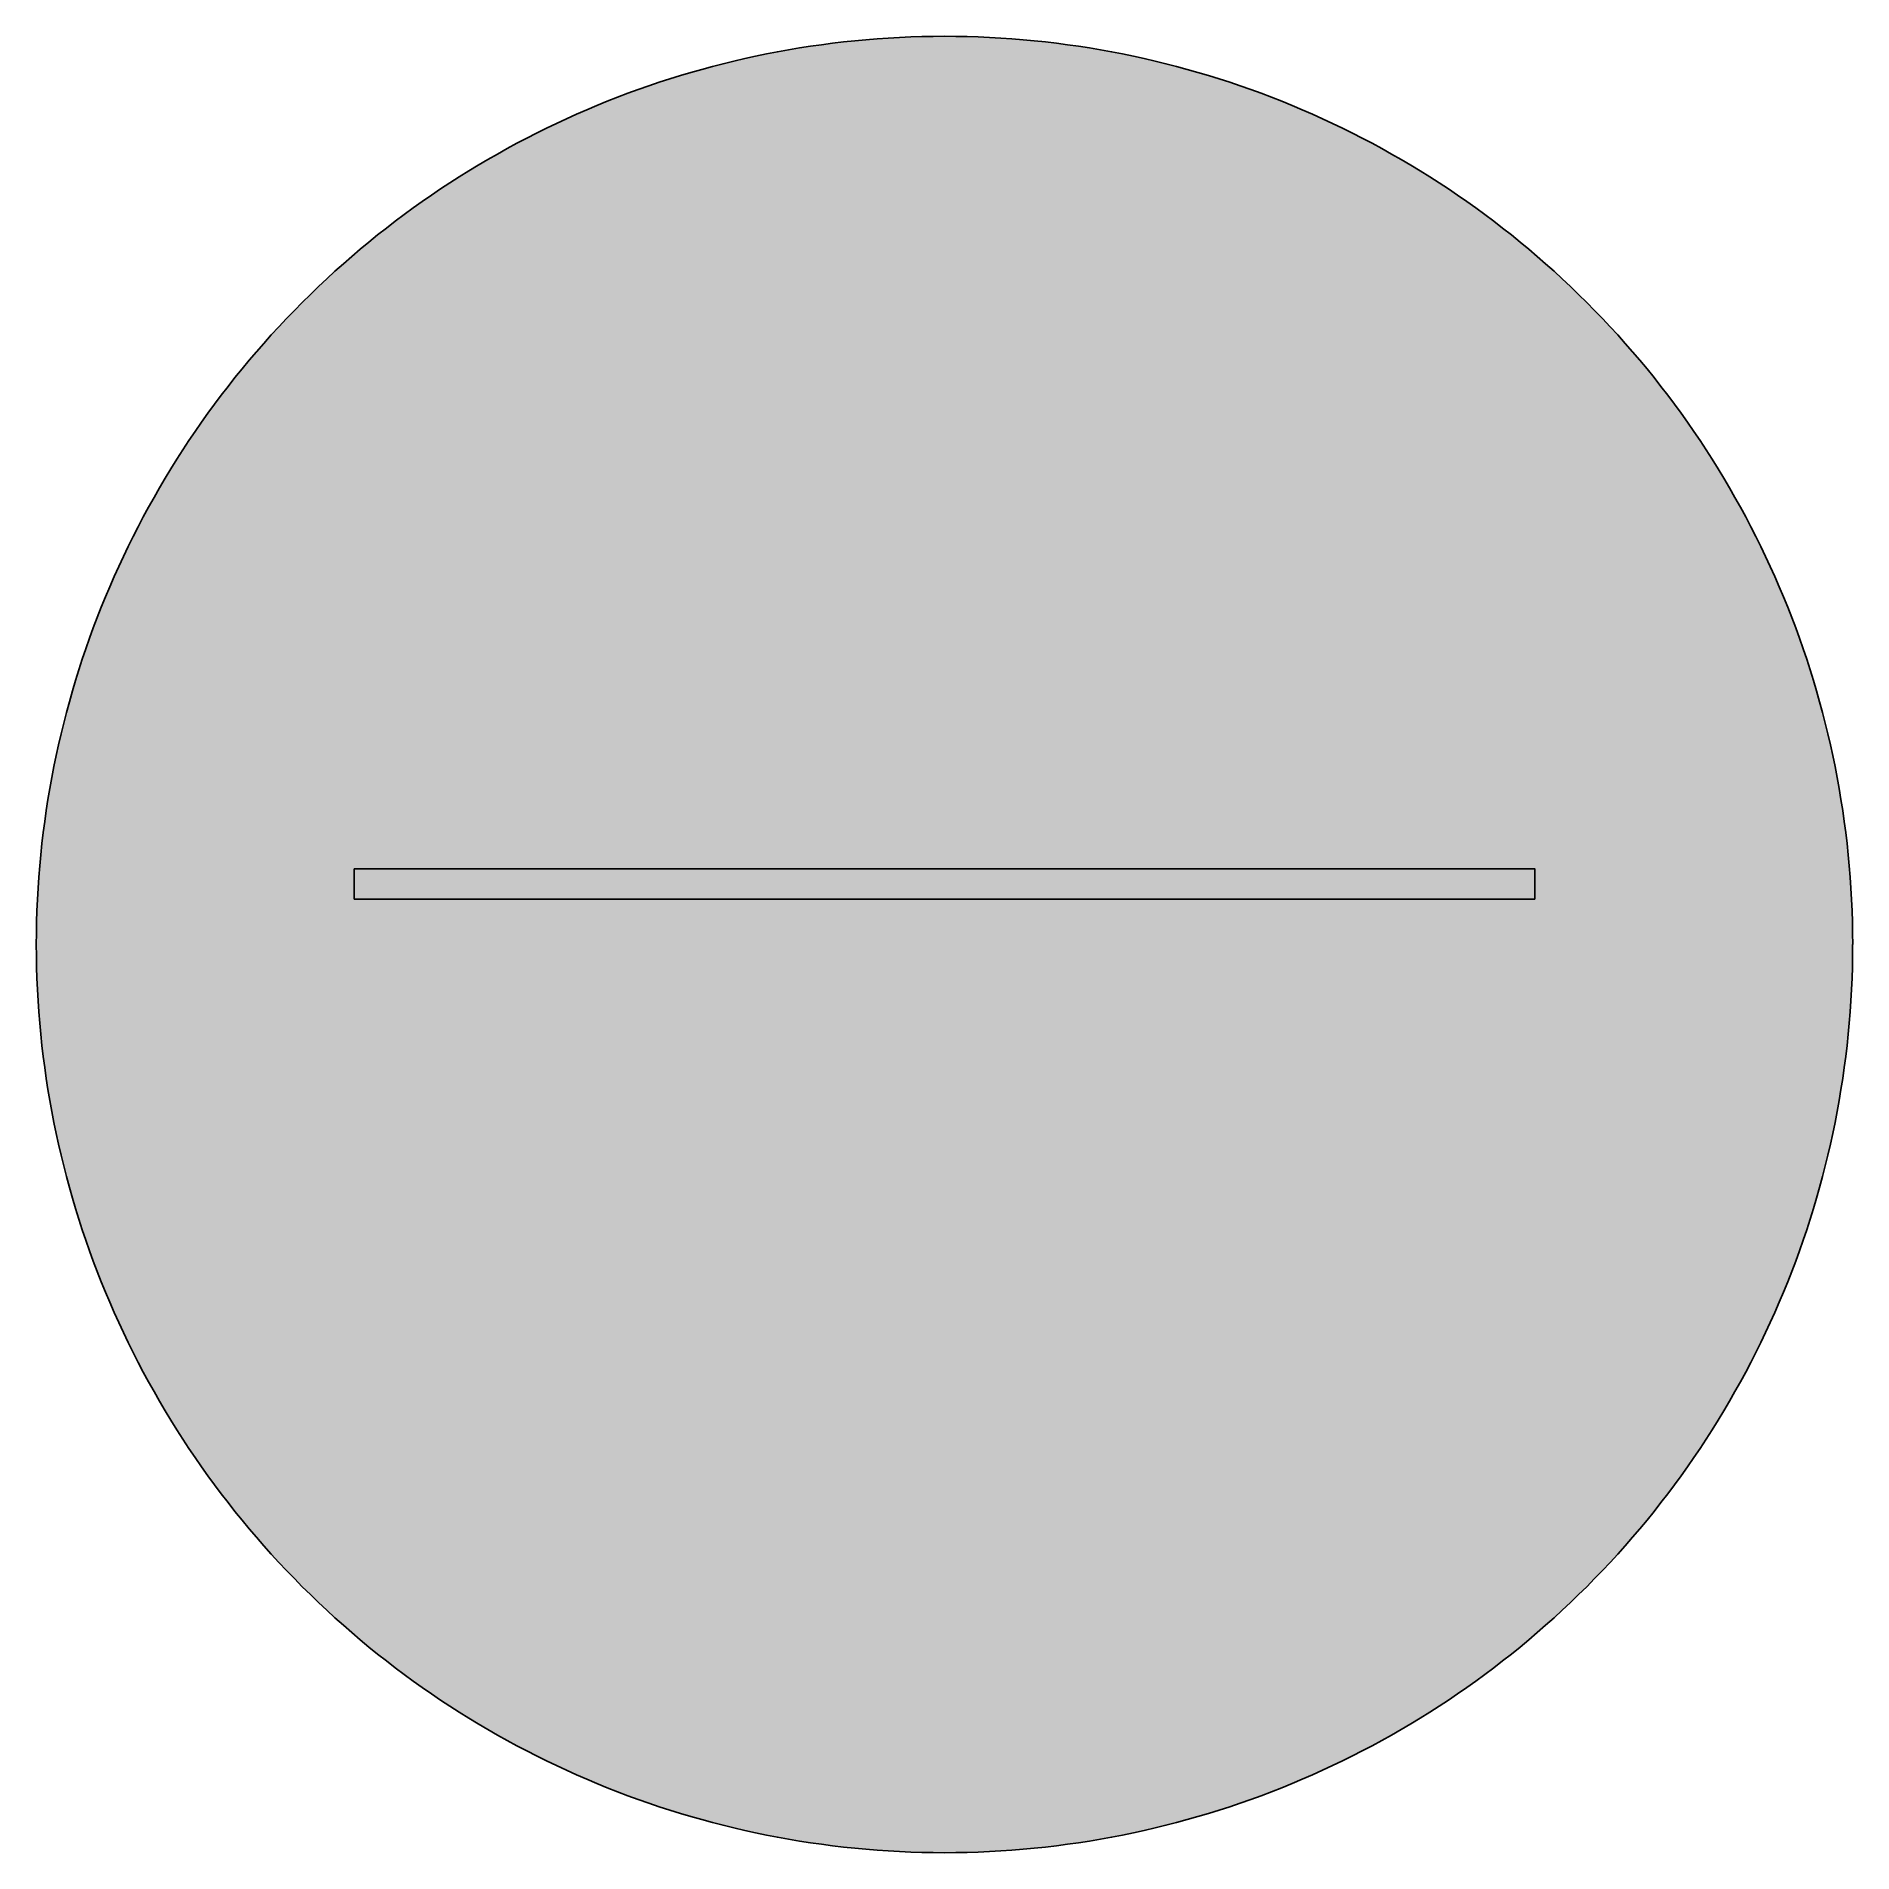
# Model space of a CAD drawing. Header units: millimetres. Extents: x 0 to 212, y 0 to 212.
import ezdxf

# ---------------------------------------------------------------- set-up
doc = ezdxf.new("R2010")
doc.units = ezdxf.units.MM

msp = doc.modelspace()

# ---------------------------------------------------------------- hatches: boundary and pattern name
for color, points in [(254, [(211.7189, 105.8869), (211.709, 107.2007), (211.6861, 108.5139), (211.6455, 109.8245), (211.5871, 111.1326), (211.5134, 112.4407), (211.4245, 113.7437), (211.3204, 115.0468), (211.201, 116.3447), (211.0638, 117.6426), (210.9114, 118.9355), (210.7413, 120.2258), (210.5584, 121.5136), (210.3577, 122.7988), (210.1418, 124.079), (209.9107, 125.3566), (209.6643, 126.6292), (209.4027, 127.8992), (209.1258, 129.1641), (208.8337, 130.4239), (208.5264, 131.6812), (208.2038, 132.936), (207.866, 134.1831), (207.5104, 135.4277), (207.1421, 136.6647), (206.7611, 137.8991), (206.3623, 139.1285), (205.9483, 140.3502), (205.5216, 141.5694), (205.0771, 142.781), (204.6199, 143.9901), (204.1474, 145.1915), (203.6623, 146.3853), (203.1619, 147.574), (202.6463, 148.7576), (202.1154, 149.9362), (201.5693, 151.1046), (201.0105, 152.2705), (200.439, 153.4262), (199.8523, 154.5768), (199.2503, 155.7198), (198.6356, 156.8577), (198.0057, 157.9855), (197.3605, 159.1081), (196.7052, 160.2232), (196.0321, 161.3281), (195.3489, 162.4279), (194.6504, 163.5176), (193.9366, 164.6022), (193.2102, 165.6766), (192.471, 166.7434), (191.7167, 167.8), (190.9521, 168.849), (190.1698, 169.8904), (189.3773, 170.9217), (188.5696, 171.9428), (187.7517, 172.9562), (186.9161, 173.9621), (186.0702, 174.9552), (185.2117, 175.9407), (184.338, 176.9161), (183.454, 177.8838), (182.5549, 178.8389), (181.643, 179.7837), (180.721, 180.7185), (179.7837, 181.643), (178.8389, 182.5549), (177.8838, 183.454), (176.9161, 184.338), (175.9407, 185.2117), (174.9552, 186.0702), (173.9621, 186.9161), (172.9562, 187.7492), (171.9428, 188.5696), (170.9217, 189.3773), (169.8904, 190.1698), (168.849, 190.9496), (167.8, 191.7167), (166.7408, 192.471), (165.6766, 193.2102), (164.6022, 193.9366), (163.5176, 194.6504), (162.4279, 195.3489), (161.3281, 196.0321), (160.2232, 196.7052), (159.1081, 197.3631), (157.9855, 198.0057), (156.8577, 198.6356), (155.7198, 199.2503), (154.5768, 199.8523), (153.4262, 200.439), (152.2705, 201.0131), (151.1046, 201.5719), (149.9362, 202.1154), (148.7576, 202.6463), (147.574, 203.1619), (146.3853, 203.6623), (145.1889, 204.15), (143.9875, 204.6199), (142.781, 205.0796), (141.5694, 205.5216), (140.3502, 205.9483), (139.1285, 206.3623), (137.8991, 206.7611), (136.6647, 207.1446), (135.4252, 207.5129), (134.1831, 207.866), (132.9334, 208.2038), (131.6812, 208.5264), (130.4239, 208.8337), (129.1641, 209.1284), (127.8966, 209.4052), (126.6292, 209.6668), (125.3541, 209.9132), (124.0765, 210.1444), (122.7963, 210.3603), (121.5136, 210.5584), (120.2258, 210.7438), (118.9355, 210.9114), (117.6401, 211.0638), (116.3447, 211.201), (115.0468, 211.3229), (113.7437, 211.4271), (112.4382, 211.516), (111.1326, 211.5896), (109.8245, 211.6455), (108.5113, 211.6861), (107.1982, 211.7115), (105.885, 211.7192), (104.5693, 211.7115), (103.2561, 211.6861), (101.9454, 211.6455), (100.6373, 211.5896), (99.3292, 211.516), (98.0262, 211.4271), (96.7232, 211.3229), (95.4253, 211.201), (94.1273, 211.0638), (92.8345, 210.9114), (91.5441, 210.7438), (90.2564, 210.5584), (88.9711, 210.3603), (87.691, 210.1444), (86.4133, 209.9132), (85.1408, 209.6668), (83.8708, 209.4052), (82.6059, 209.1284), (81.346, 208.8337), (80.0887, 208.5264), (78.834, 208.2038), (77.5868, 207.866), (76.3422, 207.5129), (75.1053, 207.1446), (73.8708, 206.7611), (72.6415, 206.3623), (71.4197, 205.9483), (70.2005, 205.5216), (68.9889, 205.0796), (67.7799, 204.6199), (66.5785, 204.15), (65.3847, 203.6623), (64.196, 203.1619), (63.0123, 202.6463), (61.8338, 202.1154), (60.6628, 201.5719), (59.4995, 201.0131), (58.3438, 200.439), (57.1932, 199.8523), (56.0502, 199.2503), (54.9123, 198.6356), (53.7845, 198.0057), (52.6618, 197.3631), (51.5468, 196.7052), (50.4419, 196.0321), (49.342, 195.3489), (48.2524, 194.6504), (47.1678, 193.9366), (46.0934, 193.2102), (45.0266, 192.471), (43.9699, 191.7167), (42.9209, 190.9496), (41.8795, 190.1698), (40.8483, 189.3773), (39.8272, 188.5696), (38.8137, 187.7492), (37.8079, 186.9161), (36.8148, 186.0702), (35.8292, 185.2117), (34.8539, 184.338), (33.8861, 183.454), (32.9311, 182.5549), (31.9862, 181.643), (31.049, 180.7185), (30.1269, 179.7837), (29.2151, 178.8389), (28.3159, 177.8838), (27.432, 176.9161), (26.5582, 175.9407), (25.6997, 174.9552), (24.8539, 173.9621), (24.0208, 172.9562), (23.2004, 171.9428), (22.3926, 170.9217), (21.6002, 169.8904), (20.8204, 168.849), (20.0533, 167.8), (19.2989, 166.7434), (18.5598, 165.6766), (17.8333, 164.6022), (17.1196, 163.5176), (16.4211, 162.4279), (15.7378, 161.3281), (15.0647, 160.2232), (14.4069, 159.1081), (13.7643, 157.9855), (13.1343, 156.8577), (12.5197, 155.7198), (11.9177, 154.5768), (11.3309, 153.4262), (10.7569, 152.2705), (10.1981, 151.1046), (9.6545, 149.9362), (9.1237, 148.7576), (8.6081, 147.574), (8.1077, 146.3853), (7.62, 145.1915), (7.1501, 143.9901), (6.6904, 142.781), (6.2484, 141.5694), (5.8217, 140.3502), (5.4077, 139.1285), (5.0089, 137.8991), (4.6253, 136.6647), (4.257, 135.4277), (3.904, 134.1831), (3.5662, 132.936), (3.2436, 131.6812), (2.9362, 130.4239), (2.6416, 129.1641), (2.3647, 127.8992), (2.1031, 126.6292), (1.8567, 125.3566), (1.6256, 124.079), (1.4097, 122.7988), (1.2116, 121.5136), (1.0262, 120.2258), (0.8585, 118.9355), (0.7061, 117.6426), (0.569, 116.3447), (0.447, 115.0468), (0.3429, 113.7437), (0.254, 112.4407), (0.1803, 111.1326), (0.1245, 109.8245), (0.0838, 108.5139), (0.0584, 107.2007), (0.0508, 105.885), (0.0584, 104.5718), (0.0838, 103.2586), (0.1245, 101.9454), (0.1803, 100.6373), (0.254, 99.3318), (0.3429, 98.0262), (0.447, 96.7232), (0.569, 95.4253), (0.7061, 94.1299), (0.8585, 92.8345), (1.0262, 91.5441), (1.2116, 90.2564), (1.4097, 88.9737), (1.6256, 87.6935), (1.8567, 86.4159), (2.1031, 85.1408), (2.3647, 83.8733), (2.6416, 82.6059), (2.9362, 81.346), (3.2436, 80.0887), (3.5662, 78.8365), (3.904, 77.5868), (4.257, 76.3448), (4.6253, 75.1053), (5.0089, 73.8708), (5.4077, 72.6415), (5.8217, 71.4197), (6.2484, 70.2005), (6.6904, 68.9889), (7.1501, 67.7824), (7.62, 66.581), (8.1077, 65.3847), (8.6081, 64.196), (9.1237, 63.0123), (9.6545, 61.8338), (10.1981, 60.6654), (10.7569, 59.4995), (11.3309, 58.3438), (11.9177, 57.1932), (12.5197, 56.0502), (13.1343, 54.9123), (13.7643, 53.7845), (14.4069, 52.6618), (15.0647, 51.5468), (15.7378, 50.4419), (16.4211, 49.342), (17.1196, 48.2524), (17.8333, 47.1678), (18.5598, 46.0934), (19.2989, 45.0291), (20.0533, 43.9699), (20.8204, 42.9209), (21.6002, 41.8795), (22.3926, 40.8483), (23.2004, 39.8272), (24.0208, 38.8137), (24.8539, 37.8079), (25.6997, 36.8148), (26.5582, 35.8292), (27.432, 34.8539), (28.3159, 33.8861), (29.2151, 32.9311), (30.1269, 31.9862), (31.049, 31.049), (31.9862, 30.1269), (32.9311, 29.2151), (33.8861, 28.3159), (34.8539, 27.432), (35.8292, 26.5582), (36.8148, 25.6997), (37.8079, 24.8539), (38.8137, 24.0182), (39.8272, 23.2004), (40.8483, 22.3926), (41.8795, 21.6002), (42.9209, 20.8178), (43.9699, 20.0533), (45.0266, 19.2989), (46.0934, 18.5598), (47.1678, 17.8333), (48.2524, 17.1196), (49.342, 16.4211), (50.4419, 15.7378), (51.5468, 15.0647), (52.6618, 14.4094), (53.7845, 13.7643), (54.9123, 13.1343), (56.0502, 12.5197), (57.1932, 11.9177), (58.3438, 11.3309), (59.4995, 10.7594), (60.6628, 10.2006), (61.8338, 9.6545), (63.0123, 9.1237), (64.196, 8.6081), (65.3847, 8.1077), (66.5785, 7.6225), (67.7799, 7.1501), (68.9889, 6.6929), (70.2005, 6.2484), (71.4197, 5.8217), (72.6415, 5.4077), (73.8708, 5.0089), (75.1053, 4.6279), (76.3422, 4.2596), (77.5868, 3.904), (78.834, 3.5662), (80.0887, 3.2436), (81.346, 2.9362), (82.6059, 2.6441), (83.8708, 2.3673), (85.1408, 2.1057), (86.4133, 1.8593), (87.691, 1.6281), (88.9711, 1.4122), (90.2564, 1.2116), (91.5441, 1.0287), (92.8345, 0.8585), (94.1273, 0.7061), (95.4253, 0.569), (96.7232, 0.4496), (98.0262, 0.3454), (99.3292, 0.2565), (100.6373, 0.1829), (101.9454, 0.1245), (103.2561, 0.0838), (104.5693, 0.061), (105.885, 0.0533), (107.1982, 0.061), (108.5113, 0.0838), (109.8245, 0.1245), (111.1326, 0.1829), (112.4382, 0.2565), (113.7437, 0.3454), (115.0468, 0.4496), (116.3447, 0.569), (117.6401, 0.7061), (118.9355, 0.8585), (120.2258, 1.0287), (121.5136, 1.2116), (122.7963, 1.4122), (124.0765, 1.6281), (125.3541, 1.8593), (126.6292, 2.1057), (127.8966, 2.3673), (129.1641, 2.6441), (130.4239, 2.9362), (131.6812, 3.2436), (132.9334, 3.5662), (134.1831, 3.904), (135.4252, 4.2596), (136.6647, 4.6279), (137.8991, 5.0089), (139.1285, 5.4077), (140.3502, 5.8217), (141.5694, 6.2484), (142.781, 6.6929), (143.9875, 7.1501), (145.1889, 7.6225), (146.3853, 8.1077), (147.574, 8.6081), (148.7576, 9.1237), (149.9362, 9.6545), (151.1046, 10.2006), (152.2705, 10.7594), (153.4262, 11.3309), (154.5768, 11.9177), (155.7198, 12.5197), (156.8577, 13.1343), (157.9855, 13.7643), (159.1081, 14.4094), (160.2232, 15.0647), (161.3281, 15.7378), (162.4279, 16.4211), (163.5176, 17.1196), (164.6022, 17.8333), (165.6766, 18.5598), (166.7408, 19.2989), (167.8, 20.0533), (168.849, 20.8178), (169.8904, 21.6002), (170.9217, 22.3926), (171.9428, 23.2004), (172.9562, 24.0182), (173.9621, 24.8539), (174.9552, 25.6997), (175.9407, 26.5582), (176.9161, 27.432), (177.8838, 28.3159), (178.8389, 29.2151), (179.7837, 30.1269), (180.721, 31.049), (181.643, 31.9862), (182.5549, 32.9311), (183.454, 33.8861), (184.338, 34.8539), (185.2117, 35.8292), (186.0702, 36.8148), (186.9161, 37.8079), (187.7517, 38.8137), (188.5696, 39.8272), (189.3773, 40.8483), (190.1698, 41.8795), (190.9521, 42.9209), (191.7167, 43.9699), (192.471, 45.0291), (193.2102, 46.0934), (193.9366, 47.1678), (194.6504, 48.2524), (195.3489, 49.342), (196.0321, 50.4419), (196.7052, 51.5468), (197.3605, 52.6618), (198.0057, 53.7845), (198.6356, 54.9123), (199.2503, 56.0502), (199.8523, 57.1932), (200.439, 58.3438), (201.0105, 59.4995), (201.5693, 60.6654), (202.1154, 61.8338), (202.6463, 63.0123), (203.1619, 64.196), (203.6623, 65.3847), (204.1474, 66.581), (204.6199, 67.7824), (205.0771, 68.9889), (205.5216, 70.2005), (205.9483, 71.4197), (206.3623, 72.6415), (206.7611, 73.8708), (207.1421, 75.1053), (207.5104, 76.3448), (207.866, 77.5868), (208.2038, 78.8365), (208.5264, 80.0887), (208.8337, 81.346), (209.1258, 82.6059), (209.4027, 83.8733), (209.6643, 85.1408), (209.9107, 86.4159), (210.1418, 87.6935), (210.3577, 88.9737), (210.5584, 90.2564), (210.7413, 91.5441), (210.9114, 92.8345), (211.0638, 94.1299), (211.201, 95.4253), (211.3204, 96.7232), (211.4245, 98.0262), (211.5134, 99.3318), (211.5871, 100.6373), (211.6455, 101.9454), (211.6861, 103.2586), (211.709, 104.5718), (211.7166, 105.885)]), (59, [(37.0939, 114.7064), (174.6772, 114.7064), (174.6772, 111.1786), (37.0939, 111.1786)])]:
    msp.add_hatch(color=color).paths.add_polyline_path(points)
h = msp.add_hatch(color=22)
edge = h.paths.add_edge_path()
edge.add_line((206.4272, 105.8869), (206.4182, 107.1347))
edge.add_line((206.4182, 107.1347), (206.3953, 108.3818))
edge.add_line((206.3953, 108.3818), (206.3572, 109.6264))
edge.add_line((206.3572, 109.6264), (206.3013, 110.871))
edge.add_line((206.3013, 110.871), (206.2328, 112.1131))
edge.add_line((206.2328, 112.1131), (206.1489, 113.3526))
edge.add_line((206.1489, 113.3526), (206.0499, 114.5896))
edge.add_line((206.0499, 114.5896), (205.933, 115.824))
edge.add_line((205.933, 115.824), (205.8035, 117.0534))
edge.add_line((205.8035, 117.0534), (205.6587, 118.2827))
edge.add_line((205.6587, 118.2827), (205.4987, 119.5095))
edge.add_line((205.4987, 119.5095), (205.3234, 120.7313))
edge.add_line((205.3234, 120.7313), (205.1355, 121.953))
edge.add_line((205.1355, 121.953), (204.9297, 123.1697))
edge.add_line((204.9297, 123.1697), (204.7113, 124.3813))
edge.add_line((204.7113, 124.3813), (204.4776, 125.5928))
edge.add_line((204.4776, 125.5928), (204.2287, 126.7968))
edge.add_line((204.2287, 126.7968), (203.9645, 128.0008))
edge.add_line((203.9645, 128.0008), (203.6877, 129.1971))
edge.add_line((203.6877, 129.1971), (203.393, 130.3934))
edge.add_line((203.393, 130.3934), (203.0882, 131.5822))
edge.add_line((203.0882, 131.5822), (202.7657, 132.7683))
edge.add_line((202.7657, 132.7683), (202.4304, 133.9494))
edge.add_line((202.4304, 133.9494), (202.0799, 135.1255))
edge.add_line((202.0799, 135.1255), (201.7166, 136.2989))
edge.add_line((201.7166, 136.2989), (201.3382, 137.4648))
edge.add_line((201.3382, 137.4648), (200.9445, 138.6281))
edge.add_line((200.9445, 138.6281), (200.5381, 139.7864))
edge.add_line((200.5381, 139.7864), (200.119, 140.937))
edge.add_line((200.119, 140.937), (199.6846, 142.0851))
edge.add_line((199.6846, 142.0851), (199.2351, 143.2255))
edge.add_line((199.2351, 143.2255), (198.7728, 144.3609))
edge.add_line((198.7728, 144.3609), (198.2978, 145.4912))
edge.add_line((198.2978, 145.4912), (197.8076, 146.6139))
edge.add_line((197.8076, 146.6139), (197.3047, 147.734))
edge.add_line((197.3047, 147.734), (196.7865, 148.844))
edge.add_line((196.7865, 148.844), (196.2556, 149.9514))
edge.add_line((196.2556, 149.9514), (195.7121, 151.0513))
edge.add_line((195.7121, 151.0513), (195.1533, 152.1435))
edge.add_line((195.1533, 152.1435), (194.5818, 153.2306))
edge.add_line((194.5818, 153.2306), (193.9976, 154.3101))
edge.add_line((193.9976, 154.3101), (193.4007, 155.382))
edge.add_line((193.4007, 155.382), (192.7885, 156.4462))
edge.add_line((192.7885, 156.4462), (192.1637, 157.5054))
edge.add_line((192.1637, 157.5054), (191.5262, 158.557))
edge.add_line((191.5262, 158.557), (190.8759, 159.6009))
edge.add_line((190.8759, 159.6009), (190.2104, 160.6372))
edge.add_line((190.2104, 160.6372), (189.5348, 161.6659))
edge.add_line((189.5348, 161.6659), (188.8439, 162.687))
edge.add_line((188.8439, 162.687), (188.1429, 163.7005))
edge.add_line((188.1429, 163.7005), (187.4266, 164.7038))
edge.add_line((187.4266, 164.7038), (186.6976, 165.702))
edge.add_line((186.6976, 165.702), (185.9559, 166.69))
edge.add_line((185.9559, 166.69), (185.2041, 167.6705))
edge.add_line((185.2041, 167.6705), (184.437, 168.6408))
edge.add_line((184.437, 168.6408), (183.6572, 169.6034))
edge.add_line((183.6572, 169.6034), (182.8673, 170.5585))
edge.add_line((182.8673, 170.5585), (182.0621, 171.5033))
edge.add_line((182.0621, 171.5033), (181.2468, 172.4381))
edge.add_line((181.2468, 172.4381), (180.4162, 173.3652))
edge.add_line((180.4162, 173.3652), (179.5755, 174.2846))
edge.add_line((179.5755, 174.2846), (178.722, 175.1914))
edge.add_line((178.722, 175.1914), (177.8559, 176.0906))
edge.add_line((177.8559, 176.0906), (176.9796, 176.9796))
edge.add_line((176.9796, 176.9796), (176.0906, 177.8559))
edge.add_line((176.0906, 177.8559), (175.1914, 178.722))
edge.add_line((175.1914, 178.722), (174.2846, 179.5755))
edge.add_line((174.2846, 179.5755), (173.3652, 180.4162))
edge.add_line((173.3652, 180.4162), (172.4381, 181.2442))
edge.add_line((172.4381, 181.2442), (171.5033, 182.0621))
edge.add_line((171.5033, 182.0621), (170.5585, 182.8648))
edge.add_line((170.5585, 182.8648), (169.6034, 183.6572))
edge.add_line((169.6034, 183.6572), (168.6408, 184.437))
edge.add_line((168.6408, 184.437), (167.6705, 185.2041))
edge.add_line((167.6705, 185.2041), (166.69, 185.9559))
edge.add_line((166.69, 185.9559), (165.702, 186.6976))
edge.add_line((165.702, 186.6976), (164.7038, 187.4266))
edge.add_line((164.7038, 187.4266), (163.7005, 188.1429))
edge.add_line((163.7005, 188.1429), (162.687, 188.8439))
edge.add_line((162.687, 188.8439), (161.6659, 189.5348))
edge.add_line((161.6659, 189.5348), (160.6372, 190.2104))
edge.add_line((160.6372, 190.2104), (159.6009, 190.8759))
edge.add_line((159.6009, 190.8759), (158.557, 191.5262))
edge.add_line((158.557, 191.5262), (157.5054, 192.1637))
edge.add_line((157.5054, 192.1637), (156.4462, 192.7885))
edge.add_line((156.4462, 192.7885), (155.382, 193.4007))
edge.add_line((155.382, 193.4007), (154.3075, 193.9976))
edge.add_line((154.3075, 193.9976), (153.228, 194.5818))
edge.add_line((153.228, 194.5818), (152.1435, 195.1533))
edge.add_line((152.1435, 195.1533), (151.0487, 195.7121))
edge.add_line((151.0487, 195.7121), (149.9514, 196.2556))
edge.add_line((149.9514, 196.2556), (148.844, 196.7865))
edge.add_line((148.844, 196.7865), (147.734, 197.3047))
edge.add_line((147.734, 197.3047), (146.6139, 197.8076))
edge.add_line((146.6139, 197.8076), (145.4912, 198.2978))
edge.add_line((145.4912, 198.2978), (144.3609, 198.7728))
edge.add_line((144.3609, 198.7728), (143.2255, 199.2351))
edge.add_line((143.2255, 199.2351), (142.0825, 199.6846))
edge.add_line((142.0825, 199.6846), (140.937, 200.119))
edge.add_line((140.937, 200.119), (139.7838, 200.5406))
edge.add_line((139.7838, 200.5406), (138.6281, 200.947))
edge.add_line((138.6281, 200.947), (137.4648, 201.3382))
edge.add_line((137.4648, 201.3382), (136.2989, 201.7166))
edge.add_line((136.2989, 201.7166), (135.1255, 202.0824))
edge.add_line((135.1255, 202.0824), (133.9494, 202.4304))
edge.add_line((133.9494, 202.4304), (132.7683, 202.7657))
edge.add_line((132.7683, 202.7657), (131.5822, 203.0882))
edge.add_line((131.5822, 203.0882), (130.3909, 203.3956))
edge.add_line((130.3909, 203.3956), (129.1971, 203.6877))
edge.add_line((129.1971, 203.6877), (127.9982, 203.9645))
edge.add_line((127.9982, 203.9645), (126.7968, 204.2287))
edge.add_line((126.7968, 204.2287), (125.5903, 204.4776))
edge.add_line((125.5903, 204.4776), (124.3813, 204.7113))
edge.add_line((124.3813, 204.7113), (123.1671, 204.9323))
edge.add_line((123.1671, 204.9323), (121.9505, 205.1355))
edge.add_line((121.9505, 205.1355), (120.7313, 205.326))
edge.add_line((120.7313, 205.326), (119.5095, 205.5012))
edge.add_line((119.5095, 205.5012), (118.2827, 205.6613))
edge.add_line((118.2827, 205.6613), (117.0534, 205.806))
edge.add_line((117.0534, 205.806), (115.8215, 205.9356))
edge.add_line((115.8215, 205.9356), (114.587, 206.0499))
edge.add_line((114.587, 206.0499), (113.35, 206.1489))
edge.add_line((113.35, 206.1489), (112.1105, 206.2353))
edge.add_line((112.1105, 206.2353), (110.871, 206.3039))
edge.add_line((110.871, 206.3039), (109.6264, 206.3572))
edge.add_line((109.6264, 206.3572), (108.3818, 206.3953))
edge.add_line((108.3818, 206.3953), (107.1347, 206.4207))
edge.add_line((107.1347, 206.4207), (105.885, 206.4283))
edge.add_line((105.885, 206.4283), (104.6353, 206.4207))
edge.add_line((104.6353, 206.4207), (103.3882, 206.3953))
edge.add_line((103.3882, 206.3953), (102.1436, 206.3572))
edge.add_line((102.1436, 206.3572), (100.899, 206.3039))
edge.add_line((100.899, 206.3039), (99.6569, 206.2353))
edge.add_line((99.6569, 206.2353), (98.4174, 206.1489))
edge.add_line((98.4174, 206.1489), (97.1804, 206.0499))
edge.add_line((97.1804, 206.0499), (95.946, 205.9356))
edge.add_line((95.946, 205.9356), (94.7166, 205.806))
edge.add_line((94.7166, 205.806), (93.4872, 205.6613))
edge.add_line((93.4872, 205.6613), (92.2604, 205.5012))
edge.add_line((92.2604, 205.5012), (91.0387, 205.326))
edge.add_line((91.0387, 205.326), (89.8169, 205.1355))
edge.add_line((89.8169, 205.1355), (88.6003, 204.9323))
edge.add_line((88.6003, 204.9323), (87.3887, 204.7113))
edge.add_line((87.3887, 204.7113), (86.1771, 204.4776))
edge.add_line((86.1771, 204.4776), (84.9732, 204.2287))
edge.add_line((84.9732, 204.2287), (83.7692, 203.9645))
edge.add_line((83.7692, 203.9645), (82.5729, 203.6877))
edge.add_line((82.5729, 203.6877), (81.3765, 203.3956))
edge.add_line((81.3765, 203.3956), (80.1878, 203.0882))
edge.add_line((80.1878, 203.0882), (79.0016, 202.7657))
edge.add_line((79.0016, 202.7657), (77.8205, 202.4304))
edge.add_line((77.8205, 202.4304), (76.6445, 202.0824))
edge.add_line((76.6445, 202.0824), (75.471, 201.7166))
edge.add_line((75.471, 201.7166), (74.3052, 201.3382))
edge.add_line((74.3052, 201.3382), (73.1418, 200.947))
edge.add_line((73.1418, 200.947), (71.9836, 200.5406))
edge.add_line((71.9836, 200.5406), (70.833, 200.119))
edge.add_line((70.833, 200.119), (69.6849, 199.6846))
edge.add_line((69.6849, 199.6846), (68.5444, 199.2351))
edge.add_line((68.5444, 199.2351), (67.4091, 198.7728))
edge.add_line((67.4091, 198.7728), (66.2788, 198.2978))
edge.add_line((66.2788, 198.2978), (65.1561, 197.8076))
edge.add_line((65.1561, 197.8076), (64.0359, 197.3047))
edge.add_line((64.0359, 197.3047), (62.926, 196.7865))
edge.add_line((62.926, 196.7865), (61.8185, 196.2556))
edge.add_line((61.8185, 196.2556), (60.7187, 195.7121))
edge.add_line((60.7187, 195.7121), (59.6265, 195.1533))
edge.add_line((59.6265, 195.1533), (58.5394, 194.5818))
edge.add_line((58.5394, 194.5818), (57.4599, 193.9976))
edge.add_line((57.4599, 193.9976), (56.388, 193.4007))
edge.add_line((56.388, 193.4007), (55.3237, 192.7885))
edge.add_line((55.3237, 192.7885), (54.2646, 192.1637))
edge.add_line((54.2646, 192.1637), (53.213, 191.5262))
edge.add_line((53.213, 191.5262), (52.1691, 190.8759))
edge.add_line((52.1691, 190.8759), (51.1327, 190.2104))
edge.add_line((51.1327, 190.2104), (50.104, 189.5348))
edge.add_line((50.104, 189.5348), (49.083, 188.8439))
edge.add_line((49.083, 188.8439), (48.0695, 188.1429))
edge.add_line((48.0695, 188.1429), (47.0662, 187.4266))
edge.add_line((47.0662, 187.4266), (46.068, 186.6976))
edge.add_line((46.068, 186.6976), (45.0799, 185.9559))
edge.add_line((45.0799, 185.9559), (44.0995, 185.2041))
edge.add_line((44.0995, 185.2041), (43.1292, 184.437))
edge.add_line((43.1292, 184.437), (42.1665, 183.6572))
edge.add_line((42.1665, 183.6572), (41.2115, 182.8648))
edge.add_line((41.2115, 182.8648), (40.2666, 182.0621))
edge.add_line((40.2666, 182.0621), (39.3319, 181.2442))
edge.add_line((39.3319, 181.2442), (38.4048, 180.4162))
edge.add_line((38.4048, 180.4162), (37.4853, 179.5755))
edge.add_line((37.4853, 179.5755), (36.5785, 178.722))
edge.add_line((36.5785, 178.722), (35.6794, 177.8559))
edge.add_line((35.6794, 177.8559), (34.7904, 176.9796))
edge.add_line((34.7904, 176.9796), (33.9141, 176.0906))
edge.add_line((33.9141, 176.0906), (33.0479, 175.1914))
edge.add_line((33.0479, 175.1914), (32.1945, 174.2846))
edge.add_line((32.1945, 174.2846), (31.3538, 173.3652))
edge.add_line((31.3538, 173.3652), (30.5257, 172.4381))
edge.add_line((30.5257, 172.4381), (29.7078, 171.5033))
edge.add_line((29.7078, 171.5033), (28.9052, 170.5585))
edge.add_line((28.9052, 170.5585), (28.1127, 169.6034))
edge.add_line((28.1127, 169.6034), (27.3329, 168.6408))
edge.add_line((27.3329, 168.6408), (26.5659, 167.6705))
edge.add_line((26.5659, 167.6705), (25.814, 166.69))
edge.add_line((25.814, 166.69), (25.0723, 165.702))
edge.add_line((25.0723, 165.702), (24.3434, 164.7038))
edge.add_line((24.3434, 164.7038), (23.6271, 163.7005))
edge.add_line((23.6271, 163.7005), (22.926, 162.687))
edge.add_line((22.926, 162.687), (22.2352, 161.6659))
edge.add_line((22.2352, 161.6659), (21.5595, 160.6372))
edge.add_line((21.5595, 160.6372), (20.894, 159.6009))
edge.add_line((20.894, 159.6009), (20.2438, 158.557))
edge.add_line((20.2438, 158.557), (19.6063, 157.5054))
edge.add_line((19.6063, 157.5054), (18.9814, 156.4462))
edge.add_line((18.9814, 156.4462), (18.3693, 155.382))
edge.add_line((18.3693, 155.382), (17.7724, 154.3101))
edge.add_line((17.7724, 154.3101), (17.1882, 153.2306))
edge.add_line((17.1882, 153.2306), (16.6167, 152.1435))
edge.add_line((16.6167, 152.1435), (16.0579, 151.0513))
edge.add_line((16.0579, 151.0513), (15.5143, 149.9514))
edge.add_line((15.5143, 149.9514), (14.9835, 148.844))
edge.add_line((14.9835, 148.844), (14.4653, 147.734))
edge.add_line((14.4653, 147.734), (13.9624, 146.6139))
edge.add_line((13.9624, 146.6139), (13.4722, 145.4912))
edge.add_line((13.4722, 145.4912), (12.9972, 144.3609))
edge.add_line((12.9972, 144.3609), (12.5349, 143.2255))
edge.add_line((12.5349, 143.2255), (12.0853, 142.0851))
edge.add_line((12.0853, 142.0851), (11.651, 140.937))
edge.add_line((11.651, 140.937), (11.2293, 139.7864))
edge.add_line((11.2293, 139.7864), (10.8229, 138.6281))
edge.add_line((10.8229, 138.6281), (10.4318, 137.4648))
edge.add_line((10.4318, 137.4648), (10.0533, 136.2989))
edge.add_line((10.0533, 136.2989), (9.6876, 135.1255))
edge.add_line((9.6876, 135.1255), (9.3396, 133.9494))
edge.add_line((9.3396, 133.9494), (9.0043, 132.7683))
edge.add_line((9.0043, 132.7683), (8.6817, 131.5822))
edge.add_line((8.6817, 131.5822), (8.3744, 130.3934))
edge.add_line((8.3744, 130.3934), (8.0823, 129.1971))
edge.add_line((8.0823, 129.1971), (7.8054, 128.0008))
edge.add_line((7.8054, 128.0008), (7.5413, 126.7968))
edge.add_line((7.5413, 126.7968), (7.2923, 125.5928))
edge.add_line((7.2923, 125.5928), (7.0587, 124.3813))
edge.add_line((7.0587, 124.3813), (6.8377, 123.1697))
edge.add_line((6.8377, 123.1697), (6.6345, 121.953))
edge.add_line((6.6345, 121.953), (6.444, 120.7313))
edge.add_line((6.444, 120.7313), (6.2687, 119.5095))
edge.add_line((6.2687, 119.5095), (6.1087, 118.2827))
edge.add_line((6.1087, 118.2827), (5.9639, 117.0534))
edge.add_line((5.9639, 117.0534), (5.8344, 115.824))
edge.add_line((5.8344, 115.824), (5.7201, 114.5896))
edge.add_line((5.7201, 114.5896), (5.621, 113.3526))
edge.add_line((5.621, 113.3526), (5.5347, 112.1131))
edge.add_line((5.5347, 112.1131), (5.4661, 110.871))
edge.add_line((5.4661, 110.871), (5.4127, 109.6264))
edge.add_line((5.4127, 109.6264), (5.3746, 108.3818))
edge.add_line((5.3746, 108.3818), (5.3492, 107.1347))
edge.add_line((5.3492, 107.1347), (5.3416, 105.885))
edge.add_line((5.3416, 105.885), (5.3492, 104.6353))
edge.add_line((5.3492, 104.6353), (5.3746, 103.3882))
edge.add_line((5.3746, 103.3882), (5.4127, 102.1436))
edge.add_line((5.4127, 102.1436), (5.4661, 100.899))
edge.add_line((5.4661, 100.899), (5.5347, 99.6594))
edge.add_line((5.5347, 99.6594), (5.621, 98.4199))
edge.add_line((5.621, 98.4199), (5.7201, 97.1829))
edge.add_line((5.7201, 97.1829), (5.8344, 95.9485))
edge.add_line((5.8344, 95.9485), (5.9639, 94.7166))
edge.add_line((5.9639, 94.7166), (6.1087, 93.4872))
edge.add_line((6.1087, 93.4872), (6.2687, 92.2604))
edge.add_line((6.2687, 92.2604), (6.444, 91.0387))
edge.add_line((6.444, 91.0387), (6.6345, 89.8195))
edge.add_line((6.6345, 89.8195), (6.8377, 88.6028))
edge.add_line((6.8377, 88.6028), (7.0587, 87.3887))
edge.add_line((7.0587, 87.3887), (7.2923, 86.1797))
edge.add_line((7.2923, 86.1797), (7.5413, 84.9732))
edge.add_line((7.5413, 84.9732), (7.8054, 83.7717))
edge.add_line((7.8054, 83.7717), (8.0823, 82.5729))
edge.add_line((8.0823, 82.5729), (8.3744, 81.3791))
edge.add_line((8.3744, 81.3791), (8.6817, 80.1878))
edge.add_line((8.6817, 80.1878), (9.0043, 79.0016))
edge.add_line((9.0043, 79.0016), (9.3396, 77.8205))
edge.add_line((9.3396, 77.8205), (9.6876, 76.6445))
edge.add_line((9.6876, 76.6445), (10.0533, 75.471))
edge.add_line((10.0533, 75.471), (10.4318, 74.3052))
edge.add_line((10.4318, 74.3052), (10.8229, 73.1418))
edge.add_line((10.8229, 73.1418), (11.2293, 71.9861))
edge.add_line((11.2293, 71.9861), (11.651, 70.833))
edge.add_line((11.651, 70.833), (12.0853, 69.6874))
edge.add_line((12.0853, 69.6874), (12.5349, 68.5444))
edge.add_line((12.5349, 68.5444), (12.9972, 67.4091))
edge.add_line((12.9972, 67.4091), (13.4722, 66.2788))
edge.add_line((13.4722, 66.2788), (13.9624, 65.1561))
edge.add_line((13.9624, 65.1561), (14.4653, 64.0359))
edge.add_line((14.4653, 64.0359), (14.9835, 62.926))
edge.add_line((14.9835, 62.926), (15.5143, 61.8185))
edge.add_line((15.5143, 61.8185), (16.0579, 60.7212))
edge.add_line((16.0579, 60.7212), (16.6167, 59.6265))
edge.add_line((16.6167, 59.6265), (17.1882, 58.5419))
edge.add_line((17.1882, 58.5419), (17.7724, 57.4624))
edge.add_line((17.7724, 57.4624), (18.3693, 56.388))
edge.add_line((18.3693, 56.388), (18.9814, 55.3237))
edge.add_line((18.9814, 55.3237), (19.6063, 54.2646))
edge.add_line((19.6063, 54.2646), (20.2438, 53.213))
edge.add_line((20.2438, 53.213), (20.894, 52.1691))
edge.add_line((20.894, 52.1691), (21.5595, 51.1327))
edge.add_line((21.5595, 51.1327), (22.2352, 50.104))
edge.add_line((22.2352, 50.104), (22.926, 49.083))
edge.add_line((22.926, 49.083), (23.6271, 48.0695))
edge.add_line((23.6271, 48.0695), (24.3434, 47.0662))
edge.add_line((24.3434, 47.0662), (25.0723, 46.068))
edge.add_line((25.0723, 46.068), (25.814, 45.0799))
edge.add_line((25.814, 45.0799), (26.5659, 44.0995))
edge.add_line((26.5659, 44.0995), (27.3329, 43.1292))
edge.add_line((27.3329, 43.1292), (28.1127, 42.1665))
edge.add_line((28.1127, 42.1665), (28.9052, 41.2115))
edge.add_line((28.9052, 41.2115), (29.7078, 40.2666))
edge.add_line((29.7078, 40.2666), (30.5257, 39.3319))
edge.add_line((30.5257, 39.3319), (31.3538, 38.4048))
edge.add_line((31.3538, 38.4048), (32.1945, 37.4853))
edge.add_line((32.1945, 37.4853), (33.0479, 36.5785))
edge.add_line((33.0479, 36.5785), (33.9141, 35.6794))
edge.add_line((33.9141, 35.6794), (34.7904, 34.7904))
edge.add_line((34.7904, 34.7904), (35.6794, 33.9141))
edge.add_line((35.6794, 33.9141), (36.5785, 33.0479))
edge.add_line((36.5785, 33.0479), (37.4853, 32.1945))
edge.add_line((37.4853, 32.1945), (38.4048, 31.3538))
edge.add_line((38.4048, 31.3538), (39.3319, 30.5232))
edge.add_line((39.3319, 30.5232), (40.2666, 29.7078))
edge.add_line((40.2666, 29.7078), (41.2115, 28.9027))
edge.add_line((41.2115, 28.9027), (42.1665, 28.1127))
edge.add_line((42.1665, 28.1127), (43.1292, 27.3329))
edge.add_line((43.1292, 27.3329), (44.0995, 26.5659))
edge.add_line((44.0995, 26.5659), (45.0799, 25.814))
edge.add_line((45.0799, 25.814), (46.068, 25.0723))
edge.add_line((46.068, 25.0723), (47.0662, 24.3434))
edge.add_line((47.0662, 24.3434), (48.0695, 23.6271))
edge.add_line((48.0695, 23.6271), (49.083, 22.926))
edge.add_line((49.083, 22.926), (50.104, 22.2352))
edge.add_line((50.104, 22.2352), (51.1327, 21.5595))
edge.add_line((51.1327, 21.5595), (52.1691, 20.894))
edge.add_line((52.1691, 20.894), (53.213, 20.2438))
edge.add_line((53.213, 20.2438), (54.2646, 19.6063))
edge.add_line((54.2646, 19.6063), (55.3237, 18.9814))
edge.add_line((55.3237, 18.9814), (56.388, 18.3693))
edge.add_line((56.388, 18.3693), (57.4599, 17.7724))
edge.add_line((57.4599, 17.7724), (58.5394, 17.1882))
edge.add_line((58.5394, 17.1882), (59.6265, 16.6167))
edge.add_line((59.6265, 16.6167), (60.7187, 16.0579))
edge.add_line((60.7187, 16.0579), (61.8185, 15.5143))
edge.add_line((61.8185, 15.5143), (62.926, 14.9835))
edge.add_line((62.926, 14.9835), (64.0359, 14.4653))
edge.add_line((64.0359, 14.4653), (65.1561, 13.9624))
edge.add_line((65.1561, 13.9624), (66.2788, 13.4722))
edge.add_line((66.2788, 13.4722), (67.4091, 12.9972))
edge.add_line((67.4091, 12.9972), (68.5444, 12.5349))
edge.add_line((68.5444, 12.5349), (69.6849, 12.0853))
edge.add_line((69.6849, 12.0853), (70.833, 11.651))
edge.add_line((70.833, 11.651), (71.9836, 11.2319))
edge.add_line((71.9836, 11.2319), (73.1418, 10.8255))
edge.add_line((73.1418, 10.8255), (74.3052, 10.4318))
edge.add_line((74.3052, 10.4318), (75.471, 10.0533))
edge.add_line((75.471, 10.0533), (76.6445, 9.6901))
edge.add_line((76.6445, 9.6901), (77.8205, 9.3396))
edge.add_line((77.8205, 9.3396), (79.0016, 9.0043))
edge.add_line((79.0016, 9.0043), (80.1878, 8.6817))
edge.add_line((80.1878, 8.6817), (81.3765, 8.3769))
edge.add_line((81.3765, 8.3769), (82.5729, 8.0823))
edge.add_line((82.5729, 8.0823), (83.7692, 7.8054))
edge.add_line((83.7692, 7.8054), (84.9732, 7.5413))
edge.add_line((84.9732, 7.5413), (86.1771, 7.2923))
edge.add_line((86.1771, 7.2923), (87.3887, 7.0587))
edge.add_line((87.3887, 7.0587), (88.6003, 6.8402))
edge.add_line((88.6003, 6.8402), (89.8169, 6.6345))
edge.add_line((89.8169, 6.6345), (91.0387, 6.4465))
edge.add_line((91.0387, 6.4465), (92.2604, 6.2713))
edge.add_line((92.2604, 6.2713), (93.4872, 6.1112))
edge.add_line((93.4872, 6.1112), (94.7166, 5.9665))
edge.add_line((94.7166, 5.9665), (95.946, 5.8369))
edge.add_line((95.946, 5.8369), (97.1804, 5.7201))
edge.add_line((97.1804, 5.7201), (98.4174, 5.621))
edge.add_line((98.4174, 5.621), (99.6569, 5.5372))
edge.add_line((99.6569, 5.5372), (100.899, 5.4686))
edge.add_line((100.899, 5.4686), (102.1436, 5.4127))
edge.add_line((102.1436, 5.4127), (103.3882, 5.3746))
edge.add_line((103.3882, 5.3746), (104.6353, 5.3518))
edge.add_line((104.6353, 5.3518), (105.885, 5.3442))
edge.add_line((105.885, 5.3442), (107.1347, 5.3518))
edge.add_line((107.1347, 5.3518), (108.3818, 5.3746))
edge.add_line((108.3818, 5.3746), (109.6264, 5.4127))
edge.add_line((109.6264, 5.4127), (110.871, 5.4686))
edge.add_line((110.871, 5.4686), (112.1105, 5.5372))
edge.add_line((112.1105, 5.5372), (113.35, 5.621))
edge.add_line((113.35, 5.621), (114.587, 5.7201))
edge.add_line((114.587, 5.7201), (115.8215, 5.8369))
edge.add_line((115.8215, 5.8369), (117.0534, 5.9665))
edge.add_line((117.0534, 5.9665), (118.2827, 6.1112))
edge.add_line((118.2827, 6.1112), (119.5095, 6.2713))
edge.add_line((119.5095, 6.2713), (120.7313, 6.4465))
edge.add_line((120.7313, 6.4465), (121.9505, 6.6345))
edge.add_line((121.9505, 6.6345), (123.1671, 6.8402))
edge.add_line((123.1671, 6.8402), (124.3813, 7.0587))
edge.add_line((124.3813, 7.0587), (125.5903, 7.2923))
edge.add_line((125.5903, 7.2923), (126.7968, 7.5413))
edge.add_line((126.7968, 7.5413), (127.9982, 7.8054))
edge.add_line((127.9982, 7.8054), (129.1971, 8.0823))
edge.add_line((129.1971, 8.0823), (130.3909, 8.3769))
edge.add_line((130.3909, 8.3769), (131.5822, 8.6817))
edge.add_line((131.5822, 8.6817), (132.7683, 9.0043))
edge.add_line((132.7683, 9.0043), (133.9494, 9.3396))
edge.add_line((133.9494, 9.3396), (135.1255, 9.6901))
edge.add_line((135.1255, 9.6901), (136.2989, 10.0533))
edge.add_line((136.2989, 10.0533), (137.4648, 10.4318))
edge.add_line((137.4648, 10.4318), (138.6281, 10.8255))
edge.add_line((138.6281, 10.8255), (139.7838, 11.2319))
edge.add_line((139.7838, 11.2319), (140.937, 11.651))
edge.add_line((140.937, 11.651), (142.0825, 12.0853))
edge.add_line((142.0825, 12.0853), (143.2255, 12.5349))
edge.add_line((143.2255, 12.5349), (144.3609, 12.9972))
edge.add_line((144.3609, 12.9972), (145.4912, 13.4722))
edge.add_line((145.4912, 13.4722), (146.6139, 13.9624))
edge.add_line((146.6139, 13.9624), (147.734, 14.4653))
edge.add_line((147.734, 14.4653), (148.844, 14.9835))
edge.add_line((148.844, 14.9835), (149.9514, 15.5143))
edge.add_line((149.9514, 15.5143), (151.0487, 16.0579))
edge.add_line((151.0487, 16.0579), (152.1435, 16.6167))
edge.add_line((152.1435, 16.6167), (153.228, 17.1882))
edge.add_line((153.228, 17.1882), (154.3075, 17.7724))
edge.add_line((154.3075, 17.7724), (155.382, 18.3693))
edge.add_line((155.382, 18.3693), (156.4462, 18.9814))
edge.add_line((156.4462, 18.9814), (157.5054, 19.6063))
edge.add_line((157.5054, 19.6063), (158.557, 20.2438))
edge.add_line((158.557, 20.2438), (159.6009, 20.894))
edge.add_line((159.6009, 20.894), (160.6372, 21.5595))
edge.add_line((160.6372, 21.5595), (161.6659, 22.2352))
edge.add_line((161.6659, 22.2352), (162.687, 22.926))
edge.add_line((162.687, 22.926), (163.7005, 23.6271))
edge.add_line((163.7005, 23.6271), (164.7038, 24.3434))
edge.add_line((164.7038, 24.3434), (165.702, 25.0723))
edge.add_line((165.702, 25.0723), (166.69, 25.814))
edge.add_line((166.69, 25.814), (167.6705, 26.5659))
edge.add_line((167.6705, 26.5659), (168.6408, 27.3329))
edge.add_line((168.6408, 27.3329), (169.6034, 28.1127))
edge.add_line((169.6034, 28.1127), (170.5585, 28.9027))
edge.add_line((170.5585, 28.9027), (171.5033, 29.7078))
edge.add_line((171.5033, 29.7078), (172.4381, 30.5232))
edge.add_line((172.4381, 30.5232), (173.3652, 31.3538))
edge.add_line((173.3652, 31.3538), (174.2846, 32.1945))
edge.add_line((174.2846, 32.1945), (175.1914, 33.0479))
edge.add_line((175.1914, 33.0479), (176.0906, 33.9141))
edge.add_line((176.0906, 33.9141), (176.9796, 34.7904))
edge.add_line((176.9796, 34.7904), (177.8559, 35.6794))
edge.add_line((177.8559, 35.6794), (178.722, 36.5785))
edge.add_line((178.722, 36.5785), (179.5755, 37.4853))
edge.add_line((179.5755, 37.4853), (180.4162, 38.4048))
edge.add_line((180.4162, 38.4048), (181.2468, 39.3319))
edge.add_line((181.2468, 39.3319), (182.0621, 40.2666))
edge.add_line((182.0621, 40.2666), (182.8673, 41.2115))
edge.add_line((182.8673, 41.2115), (183.6572, 42.1665))
edge.add_line((183.6572, 42.1665), (184.437, 43.1292))
edge.add_line((184.437, 43.1292), (185.2041, 44.0995))
edge.add_line((185.2041, 44.0995), (185.9559, 45.0799))
edge.add_line((185.9559, 45.0799), (186.6976, 46.068))
edge.add_line((186.6976, 46.068), (187.4266, 47.0662))
edge.add_line((187.4266, 47.0662), (188.1429, 48.0695))
edge.add_line((188.1429, 48.0695), (188.8439, 49.083))
edge.add_line((188.8439, 49.083), (189.5348, 50.104))
edge.add_line((189.5348, 50.104), (190.2104, 51.1327))
edge.add_line((190.2104, 51.1327), (190.8759, 52.1691))
edge.add_line((190.8759, 52.1691), (191.5262, 53.213))
edge.add_line((191.5262, 53.213), (192.1637, 54.2646))
edge.add_line((192.1637, 54.2646), (192.7885, 55.3237))
edge.add_line((192.7885, 55.3237), (193.4007, 56.388))
edge.add_line((193.4007, 56.388), (193.9976, 57.4624))
edge.add_line((193.9976, 57.4624), (194.5818, 58.5419))
edge.add_line((194.5818, 58.5419), (195.1533, 59.6265))
edge.add_line((195.1533, 59.6265), (195.7121, 60.7212))
edge.add_line((195.7121, 60.7212), (196.2556, 61.8185))
edge.add_line((196.2556, 61.8185), (196.7865, 62.926))
edge.add_line((196.7865, 62.926), (197.3047, 64.0359))
edge.add_line((197.3047, 64.0359), (197.8076, 65.1561))
edge.add_line((197.8076, 65.1561), (198.2978, 66.2788))
edge.add_line((198.2978, 66.2788), (198.7728, 67.4091))
edge.add_line((198.7728, 67.4091), (199.2351, 68.5444))
edge.add_line((199.2351, 68.5444), (199.6846, 69.6874))
edge.add_line((199.6846, 69.6874), (200.119, 70.833))
edge.add_line((200.119, 70.833), (200.5381, 71.9861))
edge.add_line((200.5381, 71.9861), (200.9445, 73.1418))
edge.add_line((200.9445, 73.1418), (201.3382, 74.3052))
edge.add_line((201.3382, 74.3052), (201.7166, 75.471))
edge.add_line((201.7166, 75.471), (202.0799, 76.6445))
edge.add_line((202.0799, 76.6445), (202.4304, 77.8205))
edge.add_line((202.4304, 77.8205), (202.7657, 79.0016))
edge.add_line((202.7657, 79.0016), (203.0882, 80.1878))
edge.add_line((203.0882, 80.1878), (203.393, 81.3791))
edge.add_line((203.393, 81.3791), (203.6877, 82.5729))
edge.add_line((203.6877, 82.5729), (203.9645, 83.7717))
edge.add_line((203.9645, 83.7717), (204.2287, 84.9732))
edge.add_line((204.2287, 84.9732), (204.4776, 86.1797))
edge.add_line((204.4776, 86.1797), (204.7113, 87.3887))
edge.add_line((204.7113, 87.3887), (204.9297, 88.6028))
edge.add_line((204.9297, 88.6028), (205.1355, 89.8195))
edge.add_line((205.1355, 89.8195), (205.3234, 91.0387))
edge.add_line((205.3234, 91.0387), (205.4987, 92.2604))
edge.add_line((205.4987, 92.2604), (205.6587, 93.4872))
edge.add_line((205.6587, 93.4872), (205.8035, 94.7166))
edge.add_line((205.8035, 94.7166), (205.933, 95.9485))
edge.add_line((205.933, 95.9485), (206.0499, 97.1829))
edge.add_line((206.0499, 97.1829), (206.1489, 98.4199))
edge.add_line((206.1489, 98.4199), (206.2328, 99.6594))
edge.add_line((206.2328, 99.6594), (206.3013, 100.899))
edge.add_line((206.3013, 100.899), (206.3572, 102.1436))
edge.add_line((206.3572, 102.1436), (206.3953, 103.3882))
edge.add_line((206.3953, 103.3882), (206.4182, 104.6353))
edge.add_line((206.4182, 104.6353), (206.4258, 105.885))
edge = h.paths.add_edge_path(flags=16)
edge.add_line((179.9689, 105.8869), (179.9615, 106.807))
edge.add_line((179.9615, 106.807), (179.9438, 107.7239))
edge.add_line((179.9438, 107.7239), (179.9158, 108.6434))
edge.add_line((179.9158, 108.6434), (179.8777, 109.5604))
edge.add_line((179.8777, 109.5604), (179.8244, 110.4748))
edge.add_line((179.8244, 110.4748), (179.7634, 111.3866))
edge.add_line((179.7634, 111.3866), (179.6898, 112.2985))
edge.add_line((179.6898, 112.2985), (179.6059, 113.2078))
edge.add_line((179.6059, 113.2078), (179.5094, 114.1146))
edge.add_line((179.5094, 114.1146), (179.4027, 115.0214))
edge.add_line((179.4027, 115.0214), (179.2834, 115.9231))
edge.add_line((179.2834, 115.9231), (179.1564, 116.8248))
edge.add_line((179.1564, 116.8248), (179.0167, 117.7239))
edge.add_line((179.0167, 117.7239), (178.8643, 118.6205))
edge.add_line((178.8643, 118.6205), (178.7042, 119.5146))
edge.add_line((178.7042, 119.5146), (178.5315, 120.4062))
edge.add_line((178.5315, 120.4062), (178.3486, 121.2952))
edge.add_line((178.3486, 121.2952), (178.1531, 122.1816))
edge.add_line((178.1531, 122.1816), (177.9499, 123.063))
edge.add_line((177.9499, 123.063), (177.734, 123.9444))
edge.add_line((177.734, 123.9444), (177.5079, 124.8207))
edge.add_line((177.5079, 124.8207), (177.2717, 125.6944))
edge.add_line((177.2717, 125.6944), (177.0228, 126.5657))
edge.add_line((177.0228, 126.5657), (176.7662, 127.4318))
edge.add_line((176.7662, 127.4318), (176.497, 128.2954))
edge.add_line((176.497, 128.2954), (176.2176, 129.1565))
edge.add_line((176.2176, 129.1565), (175.928, 130.0124))
edge.add_line((175.928, 130.0124), (175.6283, 130.8633))
edge.add_line((175.6283, 130.8633), (175.3184, 131.7142))
edge.add_line((175.3184, 131.7142), (174.9984, 132.5575))
edge.add_line((174.9984, 132.5575), (174.6682, 133.3983))
edge.add_line((174.6682, 133.3983), (174.3278, 134.2365))
edge.add_line((174.3278, 134.2365), (173.9773, 135.0696))
edge.add_line((173.9773, 135.0696), (173.6166, 135.8976))
edge.add_line((173.6166, 135.8976), (173.2458, 136.7206))
edge.add_line((173.2458, 136.7206), (172.8648, 137.541))
edge.add_line((172.8648, 137.541), (172.4736, 138.3538))
edge.add_line((172.4736, 138.3538), (172.0723, 139.1641))
edge.add_line((172.0723, 139.1641), (171.6608, 139.9692))
edge.add_line((171.6608, 139.9692), (171.2392, 140.7719))
edge.add_line((171.2392, 140.7719), (170.8099, 141.5669))
edge.add_line((170.8099, 141.5669), (170.368, 142.3568))
edge.add_line((170.368, 142.3568), (169.9184, 143.1417))
edge.add_line((169.9184, 143.1417), (169.4586, 143.9215))
edge.add_line((169.4586, 143.9215), (168.9887, 144.6962))
edge.add_line((168.9887, 144.6962), (168.5087, 145.4658))
edge.add_line((168.5087, 145.4658), (168.0185, 146.2278))
edge.add_line((168.0185, 146.2278), (167.5206, 146.9873))
edge.add_line((167.5206, 146.9873), (167.0126, 147.7391))
edge.add_line((167.0126, 147.7391), (166.4945, 148.4859))
edge.add_line((166.4945, 148.4859), (165.9687, 149.225))
edge.add_line((165.9687, 149.225), (165.4302, 149.9616))
edge.add_line((165.4302, 149.9616), (164.8841, 150.688))
edge.add_line((164.8841, 150.688), (164.3304, 151.4119))
edge.add_line((164.3304, 151.4119), (163.764, 152.1257))
edge.add_line((163.764, 152.1257), (163.1899, 152.8369))
edge.add_line((163.1899, 152.8369), (162.6083, 153.5405))
edge.add_line((162.6083, 153.5405), (162.0139, 154.2364))
edge.add_line((162.0139, 154.2364), (161.4145, 154.9248))
edge.add_line((161.4145, 154.9248), (160.8023, 155.608))
edge.add_line((160.8023, 155.608), (160.1826, 156.2837))
edge.add_line((160.1826, 156.2837), (159.5526, 156.9542))
edge.add_line((159.5526, 156.9542), (158.9151, 157.6146))
edge.add_line((158.9151, 157.6146), (158.2699, 158.2699))
edge.add_line((158.2699, 158.2699), (157.6146, 158.9176))
edge.add_line((157.6146, 158.9176), (156.9517, 159.5552))
edge.add_line((156.9517, 159.5552), (156.2837, 160.1826))
edge.add_line((156.2837, 160.1826), (155.608, 160.8049))
edge.add_line((155.608, 160.8049), (154.9248, 161.4145))
edge.add_line((154.9248, 161.4145), (154.2339, 162.0164))
edge.add_line((154.2339, 162.0164), (153.5379, 162.6083))
edge.add_line((153.5379, 162.6083), (152.8343, 163.1925))
edge.add_line((152.8343, 163.1925), (152.1257, 163.7665))
edge.add_line((152.1257, 163.7665), (151.4094, 164.3304))
edge.add_line((151.4094, 164.3304), (150.688, 164.8866))
edge.add_line((150.688, 164.8866), (149.9591, 165.4327))
edge.add_line((149.9591, 165.4327), (149.225, 165.9687))
edge.add_line((149.225, 165.9687), (148.4833, 166.497))
edge.add_line((148.4833, 166.497), (147.7391, 167.0126))
edge.add_line((147.7391, 167.0126), (146.9847, 167.5232))
edge.add_line((146.9847, 167.5232), (146.2278, 168.021))
edge.add_line((146.2278, 168.021), (145.4633, 168.5112))
edge.add_line((145.4633, 168.5112), (144.6962, 168.9887))
edge.add_line((144.6962, 168.9887), (143.9215, 169.4586))
edge.add_line((143.9215, 169.4586), (143.1417, 169.9184))
edge.add_line((143.1417, 169.9184), (142.3543, 170.3705))
edge.add_line((142.3543, 170.3705), (141.5644, 170.8099))
edge.add_line((141.5644, 170.8099), (140.7693, 171.2417))
edge.add_line((140.7693, 171.2417), (139.9692, 171.6634))
edge.add_line((139.9692, 171.6634), (139.1641, 172.0723))
edge.add_line((139.1641, 172.0723), (138.3538, 172.4736))
edge.add_line((138.3538, 172.4736), (137.5385, 172.8648))
edge.add_line((137.5385, 172.8648), (136.7206, 173.2458))
edge.add_line((136.7206, 173.2458), (135.8951, 173.6192))
edge.add_line((135.8951, 173.6192), (135.067, 173.9798))
edge.add_line((135.067, 173.9798), (134.2339, 174.3304))
edge.add_line((134.2339, 174.3304), (133.3983, 174.6707))
edge.add_line((133.3983, 174.6707), (132.5575, 175.0009))
edge.add_line((132.5575, 175.0009), (131.7117, 175.321))
edge.add_line((131.7117, 175.321), (130.8633, 175.6308))
edge.add_line((130.8633, 175.6308), (130.0099, 175.9306))
edge.add_line((130.0099, 175.9306), (129.1539, 176.2201))
edge.add_line((129.1539, 176.2201), (128.2929, 176.4995))
edge.add_line((128.2929, 176.4995), (127.4293, 176.7662))
edge.add_line((127.4293, 176.7662), (126.5631, 177.0253))
edge.add_line((126.5631, 177.0253), (125.6919, 177.2717))
edge.add_line((125.6919, 177.2717), (124.8181, 177.5079))
edge.add_line((124.8181, 177.5079), (123.9418, 177.734))
edge.add_line((123.9418, 177.734), (123.063, 177.9499))
edge.add_line((123.063, 177.9499), (122.1791, 178.1556))
edge.add_line((122.1791, 178.1556), (121.2926, 178.3486))
edge.add_line((121.2926, 178.3486), (120.4036, 178.5315))
edge.add_line((120.4036, 178.5315), (119.5146, 178.7042))
edge.add_line((119.5146, 178.7042), (118.6205, 178.8668))
edge.add_line((118.6205, 178.8668), (117.7239, 179.0167))
edge.add_line((117.7239, 179.0167), (116.8248, 179.1564))
edge.add_line((116.8248, 179.1564), (115.9231, 179.2859))
edge.add_line((115.9231, 179.2859), (115.0188, 179.4027))
edge.add_line((115.0188, 179.4027), (114.1146, 179.512))
edge.add_line((114.1146, 179.512), (113.2078, 179.6059))
edge.add_line((113.2078, 179.6059), (112.2959, 179.6923))
edge.add_line((112.2959, 179.6923), (111.3866, 179.7634))
edge.add_line((111.3866, 179.7634), (110.4722, 179.8269))
edge.add_line((110.4722, 179.8269), (109.5578, 179.8777))
edge.add_line((109.5578, 179.8777), (108.6409, 179.9184))
edge.add_line((108.6409, 179.9184), (107.7239, 179.9463))
edge.add_line((107.7239, 179.9463), (106.8045, 179.9641))
edge.add_line((106.8045, 179.9641), (105.885, 179.9692))
edge.add_line((105.885, 179.9692), (104.963, 179.9641))
edge.add_line((104.963, 179.9641), (104.046, 179.9463))
edge.add_line((104.046, 179.9463), (103.1265, 179.9184))
edge.add_line((103.1265, 179.9184), (102.2096, 179.8777))
edge.add_line((102.2096, 179.8777), (101.2952, 179.8269))
edge.add_line((101.2952, 179.8269), (100.3833, 179.7634))
edge.add_line((100.3833, 179.7634), (99.4715, 179.6923))
edge.add_line((99.4715, 179.6923), (98.5622, 179.6059))
edge.add_line((98.5622, 179.6059), (97.6554, 179.512))
edge.add_line((97.6554, 179.512), (96.7486, 179.4027))
edge.add_line((96.7486, 179.4027), (95.8469, 179.2859))
edge.add_line((95.8469, 179.2859), (94.9452, 179.1564))
edge.add_line((94.9452, 179.1564), (94.046, 179.0167))
edge.add_line((94.046, 179.0167), (93.1494, 178.8668))
edge.add_line((93.1494, 178.8668), (92.2553, 178.7042))
edge.add_line((92.2553, 178.7042), (91.3638, 178.5315))
edge.add_line((91.3638, 178.5315), (90.4748, 178.3486))
edge.add_line((90.4748, 178.3486), (89.5883, 178.1556))
edge.add_line((89.5883, 178.1556), (88.707, 177.9499))
edge.add_line((88.707, 177.9499), (87.8256, 177.734))
edge.add_line((87.8256, 177.734), (86.9493, 177.5079))
edge.add_line((86.9493, 177.5079), (86.0755, 177.2717))
edge.add_line((86.0755, 177.2717), (85.2043, 177.0253))
edge.add_line((85.2043, 177.0253), (84.3382, 176.7662))
edge.add_line((84.3382, 176.7662), (83.4746, 176.4995))
edge.add_line((83.4746, 176.4995), (82.6135, 176.2201))
edge.add_line((82.6135, 176.2201), (81.7575, 175.9306))
edge.add_line((81.7575, 175.9306), (80.9066, 175.6308))
edge.add_line((80.9066, 175.6308), (80.0557, 175.321))
edge.add_line((80.0557, 175.321), (79.2124, 175.0009))
edge.add_line((79.2124, 175.0009), (78.3717, 174.6707))
edge.add_line((78.3717, 174.6707), (77.5335, 174.3304))
edge.add_line((77.5335, 174.3304), (76.7004, 173.9798))
edge.add_line((76.7004, 173.9798), (75.8723, 173.6192))
edge.add_line((75.8723, 173.6192), (75.0494, 173.2458))
edge.add_line((75.0494, 173.2458), (74.229, 172.8648))
edge.add_line((74.229, 172.8648), (73.4162, 172.4736))
edge.add_line((73.4162, 172.4736), (72.6059, 172.0723))
edge.add_line((72.6059, 172.0723), (71.8007, 171.6634))
edge.add_line((71.8007, 171.6634), (70.9981, 171.2417))
edge.add_line((70.9981, 171.2417), (70.2031, 170.8099))
edge.add_line((70.2031, 170.8099), (69.4131, 170.3705))
edge.add_line((69.4131, 170.3705), (68.6283, 169.9184))
edge.add_line((68.6283, 169.9184), (67.8485, 169.4586))
edge.add_line((67.8485, 169.4586), (67.0738, 168.9887))
edge.add_line((67.0738, 168.9887), (66.3042, 168.5112))
edge.add_line((66.3042, 168.5112), (65.5422, 168.021))
edge.add_line((65.5422, 168.021), (64.7827, 167.5232))
edge.add_line((64.7827, 167.5232), (64.0309, 167.0126))
edge.add_line((64.0309, 167.0126), (63.2841, 166.497))
edge.add_line((63.2841, 166.497), (62.545, 165.9687))
edge.add_line((62.545, 165.9687), (61.8084, 165.4327))
edge.add_line((61.8084, 165.4327), (61.0819, 164.8866))
edge.add_line((61.0819, 164.8866), (60.358, 164.3304))
edge.add_line((60.358, 164.3304), (59.6443, 163.7665))
edge.add_line((59.6443, 163.7665), (58.9331, 163.1925))
edge.add_line((58.9331, 163.1925), (58.2295, 162.6083))
edge.add_line((58.2295, 162.6083), (57.5335, 162.0164))
edge.add_line((57.5335, 162.0164), (56.8452, 161.4145))
edge.add_line((56.8452, 161.4145), (56.1619, 160.8049))
edge.add_line((56.1619, 160.8049), (55.4863, 160.1826))
edge.add_line((55.4863, 160.1826), (54.8157, 159.5552))
edge.add_line((54.8157, 159.5552), (54.1553, 158.9176))
edge.add_line((54.1553, 158.9176), (53.5, 158.2699))
edge.add_line((53.5, 158.2699), (52.8523, 157.6146))
edge.add_line((52.8523, 157.6146), (52.2148, 156.9542))
edge.add_line((52.2148, 156.9542), (51.5874, 156.2837))
edge.add_line((51.5874, 156.2837), (50.9651, 155.608))
edge.add_line((50.9651, 155.608), (50.3555, 154.9248))
edge.add_line((50.3555, 154.9248), (49.7535, 154.2364))
edge.add_line((49.7535, 154.2364), (49.1617, 153.5405))
edge.add_line((49.1617, 153.5405), (48.5775, 152.8369))
edge.add_line((48.5775, 152.8369), (48.0035, 152.1257))
edge.add_line((48.0035, 152.1257), (47.4396, 151.4119))
edge.add_line((47.4396, 151.4119), (46.8833, 150.688))
edge.add_line((46.8833, 150.688), (46.3372, 149.9616))
edge.add_line((46.3372, 149.9616), (45.8013, 149.225))
edge.add_line((45.8013, 149.225), (45.273, 148.4859))
edge.add_line((45.273, 148.4859), (44.7573, 147.7391))
edge.add_line((44.7573, 147.7391), (44.2468, 146.9873))
edge.add_line((44.2468, 146.9873), (43.749, 146.2278))
edge.add_line((43.749, 146.2278), (43.2587, 145.4658))
edge.add_line((43.2587, 145.4658), (42.7812, 144.6962))
edge.add_line((42.7812, 144.6962), (42.3113, 143.9215))
edge.add_line((42.3113, 143.9215), (41.8516, 143.1417))
edge.add_line((41.8516, 143.1417), (41.3995, 142.3568))
edge.add_line((41.3995, 142.3568), (40.96, 141.5669))
edge.add_line((40.96, 141.5669), (40.5282, 140.7719))
edge.add_line((40.5282, 140.7719), (40.1066, 139.9692))
edge.add_line((40.1066, 139.9692), (39.6977, 139.1641))
edge.add_line((39.6977, 139.1641), (39.2963, 138.3538))
edge.add_line((39.2963, 138.3538), (38.9052, 137.541))
edge.add_line((38.9052, 137.541), (38.5242, 136.7206))
edge.add_line((38.5242, 136.7206), (38.1508, 135.8976))
edge.add_line((38.1508, 135.8976), (37.7901, 135.0696))
edge.add_line((37.7901, 135.0696), (37.4396, 134.2365))
edge.add_line((37.4396, 134.2365), (37.0992, 133.3983))
edge.add_line((37.0992, 133.3983), (36.769, 132.5575))
edge.add_line((36.769, 132.5575), (36.449, 131.7142))
edge.add_line((36.449, 131.7142), (36.1391, 130.8633))
edge.add_line((36.1391, 130.8633), (35.8394, 130.0124))
edge.add_line((35.8394, 130.0124), (35.5498, 129.1565))
edge.add_line((35.5498, 129.1565), (35.2704, 128.2954))
edge.add_line((35.2704, 128.2954), (35.0037, 127.4318))
edge.add_line((35.0037, 127.4318), (34.7447, 126.5657))
edge.add_line((34.7447, 126.5657), (34.4983, 125.6944))
edge.add_line((34.4983, 125.6944), (34.2621, 124.8207))
edge.add_line((34.2621, 124.8207), (34.036, 123.9444))
edge.add_line((34.036, 123.9444), (33.8201, 123.063))
edge.add_line((33.8201, 123.063), (33.6144, 122.1816))
edge.add_line((33.6144, 122.1816), (33.4213, 121.2952))
edge.add_line((33.4213, 121.2952), (33.2384, 120.4062))
edge.add_line((33.2384, 120.4062), (33.0657, 119.5146))
edge.add_line((33.0657, 119.5146), (32.9032, 118.6205))
edge.add_line((32.9032, 118.6205), (32.7533, 117.7239))
edge.add_line((32.7533, 117.7239), (32.6136, 116.8248))
edge.add_line((32.6136, 116.8248), (32.4841, 115.9231))
edge.add_line((32.4841, 115.9231), (32.3672, 115.0214))
edge.add_line((32.3672, 115.0214), (32.258, 114.1146))
edge.add_line((32.258, 114.1146), (32.164, 113.2078))
edge.add_line((32.164, 113.2078), (32.0777, 112.2985))
edge.add_line((32.0777, 112.2985), (32.0065, 111.3866))
edge.add_line((32.0065, 111.3866), (31.943, 110.4748))
edge.add_line((31.943, 110.4748), (31.8922, 109.5604))
edge.add_line((31.8922, 109.5604), (31.8516, 108.6434))
edge.add_line((31.8516, 108.6434), (31.8237, 107.7239))
edge.add_line((31.8237, 107.7239), (31.8059, 106.807))
edge.add_line((31.8059, 106.807), (31.8008, 105.885))
edge.add_line((31.8008, 105.885), (31.8059, 104.9655))
edge.add_line((31.8059, 104.9655), (31.8237, 104.046))
edge.add_line((31.8237, 104.046), (31.8516, 103.1291))
edge.add_line((31.8516, 103.1291), (31.8922, 102.2121))
edge.add_line((31.8922, 102.2121), (31.943, 101.2977))
edge.add_line((31.943, 101.2977), (32.0065, 100.3833))
edge.add_line((32.0065, 100.3833), (32.0777, 99.474))
edge.add_line((32.0777, 99.474), (32.164, 98.5622))
edge.add_line((32.164, 98.5622), (32.258, 97.6554))
edge.add_line((32.258, 97.6554), (32.3672, 96.7511))
edge.add_line((32.3672, 96.7511), (32.4841, 95.8469))
edge.add_line((32.4841, 95.8469), (32.6136, 94.9452))
edge.add_line((32.6136, 94.9452), (32.7533, 94.046))
edge.add_line((32.7533, 94.046), (32.9032, 93.1494))
edge.add_line((32.9032, 93.1494), (33.0657, 92.2553))
edge.add_line((33.0657, 92.2553), (33.2384, 91.3663))
edge.add_line((33.2384, 91.3663), (33.4213, 90.4773))
edge.add_line((33.4213, 90.4773), (33.6144, 89.5909))
edge.add_line((33.6144, 89.5909), (33.8201, 88.707))
edge.add_line((33.8201, 88.707), (34.036, 87.8281))
edge.add_line((34.036, 87.8281), (34.2621, 86.9518))
edge.add_line((34.2621, 86.9518), (34.4983, 86.0781))
edge.add_line((34.4983, 86.0781), (34.7447, 85.2068))
edge.add_line((34.7447, 85.2068), (35.0037, 84.3407))
edge.add_line((35.0037, 84.3407), (35.2704, 83.4771))
edge.add_line((35.2704, 83.4771), (35.5498, 82.616))
edge.add_line((35.5498, 82.616), (35.8394, 81.7601))
edge.add_line((35.8394, 81.7601), (36.1391, 80.9066))
edge.add_line((36.1391, 80.9066), (36.449, 80.0583))
edge.add_line((36.449, 80.0583), (36.769, 79.2124))
edge.add_line((36.769, 79.2124), (37.0992, 78.3717))
edge.add_line((37.0992, 78.3717), (37.4396, 77.536))
edge.add_line((37.4396, 77.536), (37.7901, 76.7029))
edge.add_line((37.7901, 76.7029), (38.1508, 75.8749))
edge.add_line((38.1508, 75.8749), (38.5242, 75.0494))
edge.add_line((38.5242, 75.0494), (38.9052, 74.2315))
edge.add_line((38.9052, 74.2315), (39.2963, 73.4162))
edge.add_line((39.2963, 73.4162), (39.6977, 72.6059))
edge.add_line((39.6977, 72.6059), (40.1066, 71.8007))
edge.add_line((40.1066, 71.8007), (40.5282, 71.0006))
edge.add_line((40.5282, 71.0006), (40.96, 70.2056))
edge.add_line((40.96, 70.2056), (41.3995, 69.4157))
edge.add_line((41.3995, 69.4157), (41.8516, 68.6283))
edge.add_line((41.8516, 68.6283), (42.3113, 67.8485))
edge.add_line((42.3113, 67.8485), (42.7812, 67.0738))
edge.add_line((42.7812, 67.0738), (43.2587, 66.3067))
edge.add_line((43.2587, 66.3067), (43.749, 65.5422))
edge.add_line((43.749, 65.5422), (44.2468, 64.7852))
edge.add_line((44.2468, 64.7852), (44.7573, 64.0309))
edge.add_line((44.7573, 64.0309), (45.273, 63.2866))
edge.add_line((45.273, 63.2866), (45.8013, 62.545))
edge.add_line((45.8013, 62.545), (46.3372, 61.8109))
edge.add_line((46.3372, 61.8109), (46.8833, 61.0819))
edge.add_line((46.8833, 61.0819), (47.4396, 60.3606))
edge.add_line((47.4396, 60.3606), (48.0035, 59.6443))
edge.add_line((48.0035, 59.6443), (48.5775, 58.9356))
edge.add_line((48.5775, 58.9356), (49.1617, 58.232))
edge.add_line((49.1617, 58.232), (49.7535, 57.5361))
edge.add_line((49.7535, 57.5361), (50.3555, 56.8452))
edge.add_line((50.3555, 56.8452), (50.9651, 56.1619))
edge.add_line((50.9651, 56.1619), (51.5874, 55.4863))
edge.add_line((51.5874, 55.4863), (52.2148, 54.8183))
edge.add_line((52.2148, 54.8183), (52.8523, 54.1553))
edge.add_line((52.8523, 54.1553), (53.5, 53.5))
edge.add_line((53.5, 53.5), (54.1553, 52.8549))
edge.add_line((54.1553, 52.8549), (54.8157, 52.2173))
edge.add_line((54.8157, 52.2173), (55.4863, 51.5874))
edge.add_line((55.4863, 51.5874), (56.1619, 50.9676))
edge.add_line((56.1619, 50.9676), (56.8452, 50.3555))
edge.add_line((56.8452, 50.3555), (57.5335, 49.7561))
edge.add_line((57.5335, 49.7561), (58.2295, 49.1617))
edge.add_line((58.2295, 49.1617), (58.9331, 48.58))
edge.add_line((58.9331, 48.58), (59.6443, 48.006))
edge.add_line((59.6443, 48.006), (60.358, 47.4396))
edge.add_line((60.358, 47.4396), (61.0819, 46.8859))
edge.add_line((61.0819, 46.8859), (61.8084, 46.3398))
edge.add_line((61.8084, 46.3398), (62.545, 45.8013))
edge.add_line((62.545, 45.8013), (63.2841, 45.2755))
edge.add_line((63.2841, 45.2755), (64.0309, 44.7573))
edge.add_line((64.0309, 44.7573), (64.7827, 44.2493))
edge.add_line((64.7827, 44.2493), (65.5422, 43.7515))
edge.add_line((65.5422, 43.7515), (66.3042, 43.2613))
edge.add_line((66.3042, 43.2613), (67.0738, 42.7812))
edge.add_line((67.0738, 42.7812), (67.8485, 42.3113))
edge.add_line((67.8485, 42.3113), (68.6283, 41.8516))
edge.add_line((68.6283, 41.8516), (69.4131, 41.402))
edge.add_line((69.4131, 41.402), (70.2031, 40.96))
edge.add_line((70.2031, 40.96), (70.9981, 40.5308))
edge.add_line((70.9981, 40.5308), (71.8007, 40.1091))
edge.add_line((71.8007, 40.1091), (72.6059, 39.6977))
edge.add_line((72.6059, 39.6977), (73.4162, 39.2963))
edge.add_line((73.4162, 39.2963), (74.229, 38.9052))
edge.add_line((74.229, 38.9052), (75.0494, 38.5242))
edge.add_line((75.0494, 38.5242), (75.8723, 38.1533))
edge.add_line((75.8723, 38.1533), (76.7004, 37.7927))
edge.add_line((76.7004, 37.7927), (77.5335, 37.4421))
edge.add_line((77.5335, 37.4421), (78.3717, 37.1018))
edge.add_line((78.3717, 37.1018), (79.2124, 36.7716))
edge.add_line((79.2124, 36.7716), (80.0557, 36.4515))
edge.add_line((80.0557, 36.4515), (80.9066, 36.1417))
edge.add_line((80.9066, 36.1417), (81.7575, 35.8419))
edge.add_line((81.7575, 35.8419), (82.6135, 35.5524))
edge.add_line((82.6135, 35.5524), (83.4746, 35.273))
edge.add_line((83.4746, 35.273), (84.3382, 35.0037))
edge.add_line((84.3382, 35.0037), (85.2043, 34.7472))
edge.add_line((85.2043, 34.7472), (86.0755, 34.4983))
edge.add_line((86.0755, 34.4983), (86.9493, 34.2621))
edge.add_line((86.9493, 34.2621), (87.8256, 34.036))
edge.add_line((87.8256, 34.036), (88.707, 33.8201))
edge.add_line((88.707, 33.8201), (89.5883, 33.6169))
edge.add_line((89.5883, 33.6169), (90.4748, 33.4213))
edge.add_line((90.4748, 33.4213), (91.3638, 33.2384))
edge.add_line((91.3638, 33.2384), (92.2553, 33.0657))
edge.add_line((92.2553, 33.0657), (93.1494, 32.9057))
edge.add_line((93.1494, 32.9057), (94.046, 32.7533))
edge.add_line((94.046, 32.7533), (94.9452, 32.6136))
edge.add_line((94.9452, 32.6136), (95.8469, 32.4866))
edge.add_line((95.8469, 32.4866), (96.7486, 32.3672))
edge.add_line((96.7486, 32.3672), (97.6554, 32.2605))
edge.add_line((97.6554, 32.2605), (98.5622, 32.164))
edge.add_line((98.5622, 32.164), (99.4715, 32.0802))
edge.add_line((99.4715, 32.0802), (100.3833, 32.0065))
edge.add_line((100.3833, 32.0065), (101.2952, 31.9456))
edge.add_line((101.2952, 31.9456), (102.2096, 31.8922))
edge.add_line((102.2096, 31.8922), (103.1265, 31.8541))
edge.add_line((103.1265, 31.8541), (104.046, 31.8262))
edge.add_line((104.046, 31.8262), (104.963, 31.8084))
edge.add_line((104.963, 31.8084), (105.885, 31.8033))
edge.add_line((105.885, 31.8033), (106.8045, 31.8084))
edge.add_line((106.8045, 31.8084), (107.7239, 31.8262))
edge.add_line((107.7239, 31.8262), (108.6409, 31.8541))
edge.add_line((108.6409, 31.8541), (109.5578, 31.8922))
edge.add_line((109.5578, 31.8922), (110.4722, 31.9456))
edge.add_line((110.4722, 31.9456), (111.3866, 32.0065))
edge.add_line((111.3866, 32.0065), (112.2959, 32.0802))
edge.add_line((112.2959, 32.0802), (113.2078, 32.164))
edge.add_line((113.2078, 32.164), (114.1146, 32.2605))
edge.add_line((114.1146, 32.2605), (115.0188, 32.3672))
edge.add_line((115.0188, 32.3672), (115.9231, 32.4866))
edge.add_line((115.9231, 32.4866), (116.8248, 32.6136))
edge.add_line((116.8248, 32.6136), (117.7239, 32.7533))
edge.add_line((117.7239, 32.7533), (118.6205, 32.9057))
edge.add_line((118.6205, 32.9057), (119.5146, 33.0657))
edge.add_line((119.5146, 33.0657), (120.4036, 33.2384))
edge.add_line((120.4036, 33.2384), (121.2926, 33.4213))
edge.add_line((121.2926, 33.4213), (122.1791, 33.6169))
edge.add_line((122.1791, 33.6169), (123.063, 33.8201))
edge.add_line((123.063, 33.8201), (123.9418, 34.036))
edge.add_line((123.9418, 34.036), (124.8181, 34.2621))
edge.add_line((124.8181, 34.2621), (125.6919, 34.4983))
edge.add_line((125.6919, 34.4983), (126.5631, 34.7472))
edge.add_line((126.5631, 34.7472), (127.4293, 35.0037))
edge.add_line((127.4293, 35.0037), (128.2929, 35.273))
edge.add_line((128.2929, 35.273), (129.1539, 35.5524))
edge.add_line((129.1539, 35.5524), (130.0099, 35.8419))
edge.add_line((130.0099, 35.8419), (130.8633, 36.1417))
edge.add_line((130.8633, 36.1417), (131.7117, 36.4515))
edge.add_line((131.7117, 36.4515), (132.5575, 36.7716))
edge.add_line((132.5575, 36.7716), (133.3983, 37.1018))
edge.add_line((133.3983, 37.1018), (134.2339, 37.4421))
edge.add_line((134.2339, 37.4421), (135.067, 37.7927))
edge.add_line((135.067, 37.7927), (135.8951, 38.1533))
edge.add_line((135.8951, 38.1533), (136.7206, 38.5242))
edge.add_line((136.7206, 38.5242), (137.5385, 38.9052))
edge.add_line((137.5385, 38.9052), (138.3538, 39.2963))
edge.add_line((138.3538, 39.2963), (139.1641, 39.6977))
edge.add_line((139.1641, 39.6977), (139.9692, 40.1091))
edge.add_line((139.9692, 40.1091), (140.7693, 40.5308))
edge.add_line((140.7693, 40.5308), (141.5644, 40.96))
edge.add_line((141.5644, 40.96), (142.3543, 41.402))
edge.add_line((142.3543, 41.402), (143.1417, 41.8516))
edge.add_line((143.1417, 41.8516), (143.9215, 42.3113))
edge.add_line((143.9215, 42.3113), (144.6962, 42.7812))
edge.add_line((144.6962, 42.7812), (145.4633, 43.2613))
edge.add_line((145.4633, 43.2613), (146.2278, 43.7515))
edge.add_line((146.2278, 43.7515), (146.9847, 44.2493))
edge.add_line((146.9847, 44.2493), (147.7391, 44.7573))
edge.add_line((147.7391, 44.7573), (148.4833, 45.2755))
edge.add_line((148.4833, 45.2755), (149.225, 45.8013))
edge.add_line((149.225, 45.8013), (149.9591, 46.3398))
edge.add_line((149.9591, 46.3398), (150.688, 46.8859))
edge.add_line((150.688, 46.8859), (151.4094, 47.4396))
edge.add_line((151.4094, 47.4396), (152.1257, 48.006))
edge.add_line((152.1257, 48.006), (152.8343, 48.58))
edge.add_line((152.8343, 48.58), (153.5379, 49.1617))
edge.add_line((153.5379, 49.1617), (154.2339, 49.7561))
edge.add_line((154.2339, 49.7561), (154.9248, 50.3555))
edge.add_line((154.9248, 50.3555), (155.608, 50.9676))
edge.add_line((155.608, 50.9676), (156.2837, 51.5874))
edge.add_line((156.2837, 51.5874), (156.9517, 52.2173))
edge.add_line((156.9517, 52.2173), (157.6146, 52.8549))
edge.add_line((157.6146, 52.8549), (158.2699, 53.5))
edge.add_line((158.2699, 53.5), (158.9151, 54.1553))
edge.add_line((158.9151, 54.1553), (159.5526, 54.8183))
edge.add_line((159.5526, 54.8183), (160.1826, 55.4863))
edge.add_line((160.1826, 55.4863), (160.8023, 56.1619))
edge.add_line((160.8023, 56.1619), (161.4145, 56.8452))
edge.add_line((161.4145, 56.8452), (162.0139, 57.5361))
edge.add_line((162.0139, 57.5361), (162.6083, 58.232))
edge.add_line((162.6083, 58.232), (163.1899, 58.9356))
edge.add_line((163.1899, 58.9356), (163.764, 59.6443))
edge.add_line((163.764, 59.6443), (164.3304, 60.3606))
edge.add_line((164.3304, 60.3606), (164.8841, 61.0819))
edge.add_line((164.8841, 61.0819), (165.4302, 61.8109))
edge.add_line((165.4302, 61.8109), (165.9687, 62.545))
edge.add_line((165.9687, 62.545), (166.4945, 63.2866))
edge.add_line((166.4945, 63.2866), (167.0126, 64.0309))
edge.add_line((167.0126, 64.0309), (167.5206, 64.7852))
edge.add_line((167.5206, 64.7852), (168.0185, 65.5422))
edge.add_line((168.0185, 65.5422), (168.5087, 66.3067))
edge.add_line((168.5087, 66.3067), (168.9887, 67.0738))
edge.add_line((168.9887, 67.0738), (169.4586, 67.8485))
edge.add_line((169.4586, 67.8485), (169.9184, 68.6283))
edge.add_line((169.9184, 68.6283), (170.368, 69.4157))
edge.add_line((170.368, 69.4157), (170.8099, 70.2056))
edge.add_line((170.8099, 70.2056), (171.2392, 71.0006))
edge.add_line((171.2392, 71.0006), (171.6608, 71.8007))
edge.add_line((171.6608, 71.8007), (172.0723, 72.6059))
edge.add_line((172.0723, 72.6059), (172.4736, 73.4162))
edge.add_line((172.4736, 73.4162), (172.8648, 74.2315))
edge.add_line((172.8648, 74.2315), (173.2458, 75.0494))
edge.add_line((173.2458, 75.0494), (173.6166, 75.8749))
edge.add_line((173.6166, 75.8749), (173.9773, 76.7029))
edge.add_line((173.9773, 76.7029), (174.3278, 77.536))
edge.add_line((174.3278, 77.536), (174.6682, 78.3717))
edge.add_line((174.6682, 78.3717), (174.9984, 79.2124))
edge.add_line((174.9984, 79.2124), (175.3184, 80.0583))
edge.add_line((175.3184, 80.0583), (175.6283, 80.9066))
edge.add_line((175.6283, 80.9066), (175.928, 81.7601))
edge.add_line((175.928, 81.7601), (176.2176, 82.616))
edge.add_line((176.2176, 82.616), (176.497, 83.4771))
edge.add_line((176.497, 83.4771), (176.7662, 84.3407))
edge.add_line((176.7662, 84.3407), (177.0228, 85.2068))
edge.add_line((177.0228, 85.2068), (177.2717, 86.0781))
edge.add_line((177.2717, 86.0781), (177.5079, 86.9518))
edge.add_line((177.5079, 86.9518), (177.734, 87.8281))
edge.add_line((177.734, 87.8281), (177.9499, 88.707))
edge.add_line((177.9499, 88.707), (178.1531, 89.5909))
edge.add_line((178.1531, 89.5909), (178.3486, 90.4773))
edge.add_line((178.3486, 90.4773), (178.5315, 91.3663))
edge.add_line((178.5315, 91.3663), (178.7042, 92.2553))
edge.add_line((178.7042, 92.2553), (178.8643, 93.1494))
edge.add_line((178.8643, 93.1494), (179.0167, 94.046))
edge.add_line((179.0167, 94.046), (179.1564, 94.9452))
edge.add_line((179.1564, 94.9452), (179.2834, 95.8469))
edge.add_line((179.2834, 95.8469), (179.4027, 96.7511))
edge.add_line((179.4027, 96.7511), (179.5094, 97.6554))
edge.add_line((179.5094, 97.6554), (179.6059, 98.5622))
edge.add_line((179.6059, 98.5622), (179.6898, 99.474))
edge.add_line((179.6898, 99.474), (179.7634, 100.3833))
edge.add_line((179.7634, 100.3833), (179.8244, 101.2977))
edge.add_line((179.8244, 101.2977), (179.8777, 102.2121))
edge.add_line((179.8777, 102.2121), (179.9158, 103.1291))
edge.add_line((179.9158, 103.1291), (179.9438, 104.046))
edge.add_line((179.9438, 104.046), (179.9615, 104.9655))
edge.add_line((179.9615, 104.9655), (179.9666, 105.885))
h = msp.add_hatch(color=59)
edge = h.paths.add_edge_path()
edge.add_line((91.598, 135.2557), (91.5949, 135.4226))
edge.add_line((91.5949, 135.4226), (91.5924, 135.5903))
edge.add_line((91.5924, 135.5903), (91.5873, 135.7554))
edge.add_line((91.5873, 135.7554), (91.5797, 135.923))
edge.add_line((91.5797, 135.923), (91.5721, 136.0907))
edge.add_line((91.5721, 136.0907), (91.5594, 136.2558))
edge.add_line((91.5594, 136.2558), (91.5467, 136.4234))
edge.add_line((91.5467, 136.4234), (91.5314, 136.5885))
edge.add_line((91.5314, 136.5885), (91.5137, 136.7536))
edge.add_line((91.5137, 136.7536), (91.4933, 136.9187))
edge.add_line((91.4933, 136.9187), (91.473, 137.0838))
edge.add_line((91.473, 137.0838), (91.4502, 137.2464))
edge.add_line((91.4502, 137.2464), (91.4248, 137.4115))
edge.add_line((91.4248, 137.4115), (91.3968, 137.574))
edge.add_line((91.3968, 137.574), (91.3663, 137.7366))
edge.add_line((91.3663, 137.7366), (91.3359, 137.8991))
edge.add_line((91.3359, 137.8991), (91.3028, 138.0617))
edge.add_line((91.3028, 138.0617), (91.2673, 138.2217))
edge.add_line((91.2673, 138.2217), (91.2292, 138.3817))
edge.add_line((91.2292, 138.3817), (91.1911, 138.5443))
edge.add_line((91.1911, 138.5443), (91.1479, 138.7018))
edge.add_line((91.1479, 138.7018), (91.1047, 138.8618))
edge.add_line((91.1047, 138.8618), (91.0615, 139.0218))
edge.add_line((91.0615, 139.0218), (91.0133, 139.1793))
edge.add_line((91.0133, 139.1793), (90.965, 139.3368))
edge.add_line((90.965, 139.3368), (90.9142, 139.4917))
edge.add_line((90.9142, 139.4917), (90.8609, 139.6492))
edge.add_line((90.8609, 139.6492), (90.8075, 139.8041))
edge.add_line((90.8075, 139.8041), (90.7517, 139.9591))
edge.add_line((90.7517, 139.9591), (90.6932, 140.1115))
edge.add_line((90.6932, 140.1115), (90.6323, 140.2664))
edge.add_line((90.6323, 140.2664), (90.5688, 140.4188))
edge.add_line((90.5688, 140.4188), (90.5053, 140.5687))
edge.add_line((90.5053, 140.5687), (90.4392, 140.7211))
edge.add_line((90.4392, 140.7211), (90.3732, 140.8709))
edge.add_line((90.3732, 140.8709), (90.3046, 141.0208))
edge.add_line((90.3046, 141.0208), (90.231, 141.1681))
edge.add_line((90.231, 141.1681), (90.1598, 141.3154))
edge.add_line((90.1598, 141.3154), (90.0836, 141.4628))
edge.add_line((90.0836, 141.4628), (90.0074, 141.6075))
edge.add_line((90.0074, 141.6075), (89.9287, 141.7523))
edge.add_line((89.9287, 141.7523), (89.85, 141.8971))
edge.add_line((89.85, 141.8971), (89.7661, 142.0393))
edge.add_line((89.7661, 142.0393), (89.6823, 142.1816))
edge.add_line((89.6823, 142.1816), (89.5985, 142.3238))
edge.add_line((89.5985, 142.3238), (89.5096, 142.4635))
edge.add_line((89.5096, 142.4635), (89.4207, 142.6032))
edge.add_line((89.4207, 142.6032), (89.3293, 142.7404))
edge.add_line((89.3293, 142.7404), (89.2378, 142.8775))
edge.add_line((89.2378, 142.8775), (89.1438, 143.0122))
edge.add_line((89.1438, 143.0122), (89.0473, 143.1493))
edge.add_line((89.0473, 143.1493), (88.9483, 143.2814))
edge.add_line((88.9483, 143.2814), (88.8492, 143.4135))
edge.add_line((88.8492, 143.4135), (88.7476, 143.5456))
edge.add_line((88.7476, 143.5456), (88.646, 143.6776))
edge.add_line((88.646, 143.6776), (88.5419, 143.8046))
edge.add_line((88.5419, 143.8046), (88.4352, 143.9342))
edge.add_line((88.4352, 143.9342), (88.326, 144.0612))
edge.add_line((88.326, 144.0612), (88.2167, 144.1856))
edge.add_line((88.2167, 144.1856), (88.105, 144.3101))
edge.add_line((88.105, 144.3101), (87.9932, 144.4346))
edge.add_line((87.9932, 144.4346), (87.8789, 144.5565))
edge.add_line((87.8789, 144.5565), (87.7621, 144.6759))
edge.add_line((87.7621, 144.6759), (87.6452, 144.7952))
edge.add_line((87.6452, 144.7952), (87.5259, 144.9146))
edge.add_line((87.5259, 144.9146), (87.4039, 145.0289))
edge.add_line((87.4039, 145.0289), (87.282, 145.1432))
edge.add_line((87.282, 145.1432), (87.1601, 145.2575))
edge.add_line((87.1601, 145.2575), (87.0356, 145.3693))
edge.add_line((87.0356, 145.3693), (86.9086, 145.4785))
edge.add_line((86.9086, 145.4785), (86.7842, 145.5852))
edge.add_line((86.7842, 145.5852), (86.6546, 145.6919))
edge.add_line((86.6546, 145.6919), (86.5251, 145.796))
edge.add_line((86.5251, 145.796), (86.3956, 145.9001))
edge.add_line((86.3956, 145.9001), (86.2635, 146.0017))
edge.add_line((86.2635, 146.0017), (86.1314, 146.1008))
edge.add_line((86.1314, 146.1008), (85.9968, 146.1973))
edge.add_line((85.9968, 146.1973), (85.8622, 146.2938))
edge.add_line((85.8622, 146.2938), (85.7275, 146.3878))
edge.add_line((85.7275, 146.3878), (85.5904, 146.4818))
edge.add_line((85.5904, 146.4818), (85.4507, 146.5707))
edge.add_line((85.4507, 146.5707), (85.3135, 146.6596))
edge.add_line((85.3135, 146.6596), (85.1713, 146.7485))
edge.add_line((85.1713, 146.7485), (85.0316, 146.8323))
edge.add_line((85.0316, 146.8323), (84.8893, 146.9161))
edge.add_line((84.8893, 146.9161), (84.7471, 147))
edge.add_line((84.7471, 147), (84.6023, 147.0787))
edge.add_line((84.6023, 147.0787), (84.4575, 147.1574))
edge.add_line((84.4575, 147.1574), (84.3128, 147.2336))
edge.add_line((84.3128, 147.2336), (84.1654, 147.3098))
edge.add_line((84.1654, 147.3098), (84.0181, 147.3835))
edge.add_line((84.0181, 147.3835), (83.8683, 147.4546))
edge.add_line((83.8683, 147.4546), (83.7209, 147.5232))
edge.add_line((83.7209, 147.5232), (83.5685, 147.5918))
edge.add_line((83.5685, 147.5918), (83.4187, 147.6578))
edge.add_line((83.4187, 147.6578), (83.2663, 147.7213))
edge.add_line((83.2663, 147.7213), (83.1139, 147.7823))
edge.add_line((83.1139, 147.7823), (82.9615, 147.8432))
edge.add_line((82.9615, 147.8432), (82.8065, 147.9017))
edge.add_line((82.8065, 147.9017), (82.6541, 147.9575))
edge.add_line((82.6541, 147.9575), (82.4967, 148.0134))
edge.add_line((82.4967, 148.0134), (82.3417, 148.0642))
edge.add_line((82.3417, 148.0642), (82.1842, 148.115))
edge.add_line((82.1842, 148.115), (82.0268, 148.1658))
edge.add_line((82.0268, 148.1658), (81.8693, 148.2115))
edge.add_line((81.8693, 148.2115), (81.7118, 148.2573))
edge.add_line((81.7118, 148.2573), (81.5518, 148.3004))
edge.add_line((81.5518, 148.3004), (81.3918, 148.3411))
edge.add_line((81.3918, 148.3411), (81.2317, 148.3792))
edge.add_line((81.2317, 148.3792), (81.0717, 148.4173))
edge.add_line((81.0717, 148.4173), (80.9092, 148.4528))
edge.add_line((80.9092, 148.4528), (80.7491, 148.4859))
edge.add_line((80.7491, 148.4859), (80.5866, 148.5189))
edge.add_line((80.5866, 148.5189), (80.424, 148.5468))
edge.add_line((80.424, 148.5468), (80.2589, 148.5748))
edge.add_line((80.2589, 148.5748), (80.0964, 148.6002))
edge.add_line((80.0964, 148.6002), (79.9313, 148.623))
edge.add_line((79.9313, 148.623), (79.7662, 148.6459))
edge.add_line((79.7662, 148.6459), (79.6011, 148.6637))
edge.add_line((79.6011, 148.6637), (79.436, 148.6814))
edge.add_line((79.436, 148.6814), (79.2709, 148.6967))
edge.add_line((79.2709, 148.6967), (79.1058, 148.7119))
edge.add_line((79.1058, 148.7119), (78.9381, 148.7221))
edge.add_line((78.9381, 148.7221), (78.773, 148.7322))
edge.add_line((78.773, 148.7322), (78.6054, 148.7399))
edge.add_line((78.6054, 148.7399), (78.4377, 148.7449))
edge.add_line((78.4377, 148.7449), (78.2701, 148.7475))
edge.add_line((78.2701, 148.7475), (78.1025, 148.7475))
edge.add_line((78.1025, 148.7475), (77.9348, 148.7475))
edge.add_line((77.9348, 148.7475), (77.7672, 148.7449))
edge.add_line((77.7672, 148.7449), (77.6021, 148.7399))
edge.add_line((77.6021, 148.7399), (77.4344, 148.7322))
edge.add_line((77.4344, 148.7322), (77.2668, 148.7221))
edge.add_line((77.2668, 148.7221), (77.1017, 148.7119))
edge.add_line((77.1017, 148.7119), (76.9341, 148.6967))
edge.add_line((76.9341, 148.6967), (76.769, 148.6814))
edge.add_line((76.769, 148.6814), (76.6039, 148.6637))
edge.add_line((76.6039, 148.6637), (76.4388, 148.6459))
edge.add_line((76.4388, 148.6459), (76.2737, 148.623))
edge.add_line((76.2737, 148.623), (76.1111, 148.6002))
edge.add_line((76.1111, 148.6002), (75.946, 148.5748))
edge.add_line((75.946, 148.5748), (75.7834, 148.5468))
edge.add_line((75.7834, 148.5468), (75.6209, 148.5189))
edge.add_line((75.6209, 148.5189), (75.4583, 148.4859))
edge.add_line((75.4583, 148.4859), (75.2958, 148.4528))
edge.add_line((75.2958, 148.4528), (75.1357, 148.4173))
edge.add_line((75.1357, 148.4173), (74.9757, 148.3792))
edge.add_line((74.9757, 148.3792), (74.8132, 148.3411))
edge.add_line((74.8132, 148.3411), (74.6557, 148.3004))
edge.add_line((74.6557, 148.3004), (74.4957, 148.2573))
edge.add_line((74.4957, 148.2573), (74.3356, 148.2115))
edge.add_line((74.3356, 148.2115), (74.1782, 148.1658))
edge.add_line((74.1782, 148.1658), (74.0207, 148.115))
edge.add_line((74.0207, 148.115), (73.8657, 148.0642))
edge.add_line((73.8657, 148.0642), (73.7083, 148.0134))
edge.add_line((73.7083, 148.0134), (73.5533, 147.9575))
edge.add_line((73.5533, 147.9575), (73.3984, 147.9017))
edge.add_line((73.3984, 147.9017), (73.246, 147.8432))
edge.add_line((73.246, 147.8432), (73.091, 147.7823))
edge.add_line((73.091, 147.7823), (72.9386, 147.7213))
edge.add_line((72.9386, 147.7213), (72.7888, 147.6578))
edge.add_line((72.7888, 147.6578), (72.6364, 147.5918))
edge.add_line((72.6364, 147.5918), (72.4865, 147.5232))
edge.add_line((72.4865, 147.5232), (72.3367, 147.4546))
edge.add_line((72.3367, 147.4546), (72.1893, 147.3835))
edge.add_line((72.1893, 147.3835), (72.042, 147.3098))
edge.add_line((72.042, 147.3098), (71.8947, 147.2336))
edge.add_line((71.8947, 147.2336), (71.7499, 147.1574))
edge.add_line((71.7499, 147.1574), (71.6051, 147.0787))
edge.add_line((71.6051, 147.0787), (71.4604, 147))
edge.add_line((71.4604, 147), (71.3181, 146.9161))
edge.add_line((71.3181, 146.9161), (71.1759, 146.8323))
edge.add_line((71.1759, 146.8323), (71.0336, 146.7485))
edge.add_line((71.0336, 146.7485), (70.8939, 146.6596))
edge.add_line((70.8939, 146.6596), (70.7542, 146.5707))
edge.add_line((70.7542, 146.5707), (70.6171, 146.4818))
edge.add_line((70.6171, 146.4818), (70.4799, 146.3878))
edge.add_line((70.4799, 146.3878), (70.3453, 146.2938))
edge.add_line((70.3453, 146.2938), (70.2081, 146.1973))
edge.add_line((70.2081, 146.1973), (70.0761, 146.1008))
edge.add_line((70.0761, 146.1008), (69.944, 146.0017))
edge.add_line((69.944, 146.0017), (69.8119, 145.9001))
edge.add_line((69.8119, 145.9001), (69.6798, 145.796))
edge.add_line((69.6798, 145.796), (69.5528, 145.6919))
edge.add_line((69.5528, 145.6919), (69.4233, 145.5852))
edge.add_line((69.4233, 145.5852), (69.2963, 145.4785))
edge.add_line((69.2963, 145.4785), (69.1718, 145.3693))
edge.add_line((69.1718, 145.3693), (69.0474, 145.2575))
edge.add_line((69.0474, 145.2575), (68.9229, 145.1432))
edge.add_line((68.9229, 145.1432), (68.801, 145.0289))
edge.add_line((68.801, 145.0289), (68.6816, 144.9146))
edge.add_line((68.6816, 144.9146), (68.5622, 144.7952))
edge.add_line((68.5622, 144.7952), (68.4428, 144.6759))
edge.add_line((68.4428, 144.6759), (68.3285, 144.5565))
edge.add_line((68.3285, 144.5565), (68.2142, 144.4346))
edge.add_line((68.2142, 144.4346), (68.0999, 144.3101))
edge.add_line((68.0999, 144.3101), (67.9882, 144.1856))
edge.add_line((67.9882, 144.1856), (67.879, 144.0612))
edge.add_line((67.879, 144.0612), (67.7723, 143.9342))
edge.add_line((67.7723, 143.9342), (67.6656, 143.8046))
edge.add_line((67.6656, 143.8046), (67.5615, 143.6776))
edge.add_line((67.5615, 143.6776), (67.4573, 143.5456))
edge.add_line((67.4573, 143.5456), (67.3557, 143.4135))
edge.add_line((67.3557, 143.4135), (67.2567, 143.2814))
edge.add_line((67.2567, 143.2814), (67.1601, 143.1493))
edge.add_line((67.1601, 143.1493), (67.0636, 143.0122))
edge.add_line((67.0636, 143.0122), (66.9696, 142.8775))
edge.add_line((66.9696, 142.8775), (66.8757, 142.7404))
edge.add_line((66.8757, 142.7404), (66.7868, 142.6032))
edge.add_line((66.7868, 142.6032), (66.6979, 142.4635))
edge.add_line((66.6979, 142.4635), (66.609, 142.3238))
edge.add_line((66.609, 142.3238), (66.5251, 142.1816))
edge.add_line((66.5251, 142.1816), (66.4413, 142.0393))
edge.add_line((66.4413, 142.0393), (66.3575, 141.8971))
edge.add_line((66.3575, 141.8971), (66.2788, 141.7523))
edge.add_line((66.2788, 141.7523), (66.2, 141.6075))
edge.add_line((66.2, 141.6075), (66.1238, 141.4628))
edge.add_line((66.1238, 141.4628), (66.0476, 141.3154))
edge.add_line((66.0476, 141.3154), (65.974, 141.1681))
edge.add_line((65.974, 141.1681), (65.9028, 141.0208))
edge.add_line((65.9028, 141.0208), (65.8343, 140.8709))
edge.add_line((65.8343, 140.8709), (65.7657, 140.7211))
edge.add_line((65.7657, 140.7211), (65.6996, 140.5687))
edge.add_line((65.6996, 140.5687), (65.6361, 140.4188))
edge.add_line((65.6361, 140.4188), (65.5752, 140.2664))
edge.add_line((65.5752, 140.2664), (65.5142, 140.1115))
edge.add_line((65.5142, 140.1115), (65.4558, 139.9591))
edge.add_line((65.4558, 139.9591), (65.3999, 139.8041))
edge.add_line((65.3999, 139.8041), (65.344, 139.6492))
edge.add_line((65.344, 139.6492), (65.2932, 139.4917))
edge.add_line((65.2932, 139.4917), (65.2424, 139.3368))
edge.add_line((65.2424, 139.3368), (65.1916, 139.1793))
edge.add_line((65.1916, 139.1793), (65.1459, 139.0218))
edge.add_line((65.1459, 139.0218), (65.1002, 138.8618))
edge.add_line((65.1002, 138.8618), (65.057, 138.7018))
edge.add_line((65.057, 138.7018), (65.0164, 138.5443))
edge.add_line((65.0164, 138.5443), (64.9783, 138.3817))
edge.add_line((64.9783, 138.3817), (64.9402, 138.2217))
edge.add_line((64.9402, 138.2217), (64.9046, 138.0617))
edge.add_line((64.9046, 138.0617), (64.8716, 137.8991))
edge.add_line((64.8716, 137.8991), (64.8386, 137.7366))
edge.add_line((64.8386, 137.7366), (64.8106, 137.574))
edge.add_line((64.8106, 137.574), (64.7827, 137.4115))
edge.add_line((64.7827, 137.4115), (64.7573, 137.2464))
edge.add_line((64.7573, 137.2464), (64.7344, 137.0838))
edge.add_line((64.7344, 137.0838), (64.7116, 136.9187))
edge.add_line((64.7116, 136.9187), (64.6938, 136.7536))
edge.add_line((64.6938, 136.7536), (64.676, 136.5885))
edge.add_line((64.676, 136.5885), (64.6608, 136.4234))
edge.add_line((64.6608, 136.4234), (64.6455, 136.2558))
edge.add_line((64.6455, 136.2558), (64.6354, 136.0907))
edge.add_line((64.6354, 136.0907), (64.6252, 135.923))
edge.add_line((64.6252, 135.923), (64.6176, 135.7554))
edge.add_line((64.6176, 135.7554), (64.6125, 135.5903))
edge.add_line((64.6125, 135.5903), (64.61, 135.4226))
edge.add_line((64.61, 135.4226), (64.61, 135.255))
edge.add_line((64.61, 135.255), (64.61, 135.0874))
edge.add_line((64.61, 135.0874), (64.6125, 134.9197))
edge.add_line((64.6125, 134.9197), (64.6176, 134.7521))
edge.add_line((64.6176, 134.7521), (64.6252, 134.5844))
edge.add_line((64.6252, 134.5844), (64.6354, 134.4193))
edge.add_line((64.6354, 134.4193), (64.6455, 134.2517))
edge.add_line((64.6455, 134.2517), (64.6608, 134.0866))
edge.add_line((64.6608, 134.0866), (64.676, 133.9215))
edge.add_line((64.676, 133.9215), (64.6938, 133.7564))
edge.add_line((64.6938, 133.7564), (64.7116, 133.5913))
edge.add_line((64.7116, 133.5913), (64.7344, 133.4262))
edge.add_line((64.7344, 133.4262), (64.7573, 133.2611))
edge.add_line((64.7573, 133.2611), (64.7827, 133.0985))
edge.add_line((64.7827, 133.0985), (64.8106, 132.9334))
edge.add_line((64.8106, 132.9334), (64.8386, 132.7709))
edge.add_line((64.8386, 132.7709), (64.8716, 132.6083))
edge.add_line((64.8716, 132.6083), (64.9046, 132.4483))
edge.add_line((64.9046, 132.4483), (64.9402, 132.2857))
edge.add_line((64.9402, 132.2857), (64.9783, 132.1257))
edge.add_line((64.9783, 132.1257), (65.0164, 131.9657))
edge.add_line((65.0164, 131.9657), (65.057, 131.8057))
edge.add_line((65.057, 131.8057), (65.1002, 131.6457))
edge.add_line((65.1002, 131.6457), (65.1459, 131.4882))
edge.add_line((65.1459, 131.4882), (65.1916, 131.3307))
edge.add_line((65.1916, 131.3307), (65.2424, 131.1732))
edge.add_line((65.2424, 131.1732), (65.2932, 131.0157))
edge.add_line((65.2932, 131.0157), (65.344, 130.8608))
edge.add_line((65.344, 130.8608), (65.3999, 130.7033))
edge.add_line((65.3999, 130.7033), (65.4558, 130.5509))
edge.add_line((65.4558, 130.5509), (65.5142, 130.396))
edge.add_line((65.5142, 130.396), (65.5752, 130.2436))
edge.add_line((65.5752, 130.2436), (65.6361, 130.0912))
edge.add_line((65.6361, 130.0912), (65.6996, 129.9388))
edge.add_line((65.6996, 129.9388), (65.7657, 129.7889))
edge.add_line((65.7657, 129.7889), (65.8343, 129.6365))
edge.add_line((65.8343, 129.6365), (65.9028, 129.4892))
edge.add_line((65.9028, 129.4892), (65.974, 129.3393))
edge.add_line((65.974, 129.3393), (66.0476, 129.192))
edge.add_line((66.0476, 129.192), (66.1238, 129.0447))
edge.add_line((66.1238, 129.0447), (66.2, 128.8999))
edge.add_line((66.2, 128.8999), (66.2788, 128.7551))
edge.add_line((66.2788, 128.7551), (66.3575, 128.6104))
edge.add_line((66.3575, 128.6104), (66.4413, 128.4681))
edge.add_line((66.4413, 128.4681), (66.5251, 128.3259))
edge.add_line((66.5251, 128.3259), (66.609, 128.1862))
edge.add_line((66.609, 128.1862), (66.6979, 128.0439))
edge.add_line((66.6979, 128.0439), (66.7868, 127.9068))
edge.add_line((66.7868, 127.9068), (66.8757, 127.7671))
edge.add_line((66.8757, 127.7671), (66.9696, 127.6299))
edge.add_line((66.9696, 127.6299), (67.0636, 127.4953))
edge.add_line((67.0636, 127.4953), (67.1601, 127.3607))
edge.add_line((67.1601, 127.3607), (67.2567, 127.2261))
edge.add_line((67.2567, 127.2261), (67.3557, 127.094))
edge.add_line((67.3557, 127.094), (67.4573, 126.9619))
edge.add_line((67.4573, 126.9619), (67.5615, 126.8324))
edge.add_line((67.5615, 126.8324), (67.6656, 126.7028))
edge.add_line((67.6656, 126.7028), (67.7723, 126.5733))
edge.add_line((67.7723, 126.5733), (67.879, 126.4488))
edge.add_line((67.879, 126.4488), (67.9882, 126.3218))
edge.add_line((67.9882, 126.3218), (68.0999, 126.1974))
edge.add_line((68.0999, 126.1974), (68.2142, 126.0754))
edge.add_line((68.2142, 126.0754), (68.3285, 125.9535))
edge.add_line((68.3285, 125.9535), (68.4428, 125.8316))
edge.add_line((68.4428, 125.8316), (68.5622, 125.7122))
edge.add_line((68.5622, 125.7122), (68.6816, 125.5954))
edge.add_line((68.6816, 125.5954), (68.801, 125.4785))
edge.add_line((68.801, 125.4785), (68.9229, 125.3642))
edge.add_line((68.9229, 125.3642), (69.0474, 125.2525))
edge.add_line((69.0474, 125.2525), (69.1718, 125.1407))
edge.add_line((69.1718, 125.1407), (69.2963, 125.0315))
edge.add_line((69.2963, 125.0315), (69.4233, 124.9223))
edge.add_line((69.4233, 124.9223), (69.5528, 124.8156))
edge.add_line((69.5528, 124.8156), (69.6798, 124.7115))
edge.add_line((69.6798, 124.7115), (69.8119, 124.6099))
edge.add_line((69.8119, 124.6099), (69.944, 124.5083))
edge.add_line((69.944, 124.5083), (70.0761, 124.4092))
edge.add_line((70.0761, 124.4092), (70.2081, 124.3101))
edge.add_line((70.2081, 124.3101), (70.3453, 124.2136))
edge.add_line((70.3453, 124.2136), (70.4799, 124.1196))
edge.add_line((70.4799, 124.1196), (70.6171, 124.0282))
edge.add_line((70.6171, 124.0282), (70.7542, 123.9368))
edge.add_line((70.7542, 123.9368), (70.8939, 123.8479))
edge.add_line((70.8939, 123.8479), (71.0336, 123.759))
edge.add_line((71.0336, 123.759), (71.1759, 123.6751))
edge.add_line((71.1759, 123.6751), (71.3181, 123.5913))
edge.add_line((71.3181, 123.5913), (71.4604, 123.5075))
edge.add_line((71.4604, 123.5075), (71.6051, 123.4288))
edge.add_line((71.6051, 123.4288), (71.7499, 123.35))
edge.add_line((71.7499, 123.35), (71.8947, 123.2738))
edge.add_line((71.8947, 123.2738), (72.042, 123.1976))
edge.add_line((72.042, 123.1976), (72.1893, 123.1265))
edge.add_line((72.1893, 123.1265), (72.3367, 123.0528))
edge.add_line((72.3367, 123.0528), (72.4865, 122.9843))
edge.add_line((72.4865, 122.9843), (72.6364, 122.9182))
edge.add_line((72.6364, 122.9182), (72.7888, 122.8522))
edge.add_line((72.7888, 122.8522), (72.9386, 122.7887))
edge.add_line((72.9386, 122.7887), (73.091, 122.7252))
edge.add_line((73.091, 122.7252), (73.246, 122.6642))
edge.add_line((73.246, 122.6642), (73.3984, 122.6058))
edge.add_line((73.3984, 122.6058), (73.5533, 122.5499))
edge.add_line((73.5533, 122.5499), (73.7083, 122.4966))
edge.add_line((73.7083, 122.4966), (73.8657, 122.4432))
edge.add_line((73.8657, 122.4432), (74.0207, 122.3924))
edge.add_line((74.0207, 122.3924), (74.1782, 122.3442))
edge.add_line((74.1782, 122.3442), (74.3356, 122.2959))
edge.add_line((74.3356, 122.2959), (74.4957, 122.2527))
edge.add_line((74.4957, 122.2527), (74.6557, 122.2096))
edge.add_line((74.6557, 122.2096), (74.8132, 122.1664))
edge.add_line((74.8132, 122.1664), (74.9757, 122.1283))
edge.add_line((74.9757, 122.1283), (75.1357, 122.0902))
edge.add_line((75.1357, 122.0902), (75.2958, 122.0546))
edge.add_line((75.2958, 122.0546), (75.4583, 122.0216))
edge.add_line((75.4583, 122.0216), (75.6209, 121.9911))
edge.add_line((75.6209, 121.9911), (75.7834, 121.9606))
edge.add_line((75.7834, 121.9606), (75.946, 121.9327))
edge.add_line((75.946, 121.9327), (76.1111, 121.9073))
edge.add_line((76.1111, 121.9073), (76.2737, 121.8844))
edge.add_line((76.2737, 121.8844), (76.4388, 121.8641))
edge.add_line((76.4388, 121.8641), (76.6039, 121.8438))
edge.add_line((76.6039, 121.8438), (76.769, 121.826))
edge.add_line((76.769, 121.826), (76.9341, 121.8108))
edge.add_line((76.9341, 121.8108), (77.1017, 121.7981))
edge.add_line((77.1017, 121.7981), (77.2668, 121.7854))
edge.add_line((77.2668, 121.7854), (77.4344, 121.7778))
edge.add_line((77.4344, 121.7778), (77.6021, 121.7701))
edge.add_line((77.6021, 121.7701), (77.7672, 121.7651))
edge.add_line((77.7672, 121.7651), (77.9348, 121.7625))
edge.add_line((77.9348, 121.7625), (78.1025, 121.76))
edge.add_line((78.1025, 121.76), (78.2701, 121.7625))
edge.add_line((78.2701, 121.7625), (78.4377, 121.7651))
edge.add_line((78.4377, 121.7651), (78.6054, 121.7701))
edge.add_line((78.6054, 121.7701), (78.773, 121.7778))
edge.add_line((78.773, 121.7778), (78.9381, 121.7854))
edge.add_line((78.9381, 121.7854), (79.1058, 121.7981))
edge.add_line((79.1058, 121.7981), (79.2709, 121.8108))
edge.add_line((79.2709, 121.8108), (79.436, 121.826))
edge.add_line((79.436, 121.826), (79.6011, 121.8438))
edge.add_line((79.6011, 121.8438), (79.7662, 121.8641))
edge.add_line((79.7662, 121.8641), (79.9313, 121.8844))
edge.add_line((79.9313, 121.8844), (80.0964, 121.9073))
edge.add_line((80.0964, 121.9073), (80.2589, 121.9327))
edge.add_line((80.2589, 121.9327), (80.424, 121.9606))
edge.add_line((80.424, 121.9606), (80.5866, 121.9911))
edge.add_line((80.5866, 121.9911), (80.7491, 122.0216))
edge.add_line((80.7491, 122.0216), (80.9092, 122.0546))
edge.add_line((80.9092, 122.0546), (81.0717, 122.0902))
edge.add_line((81.0717, 122.0902), (81.2317, 122.1283))
edge.add_line((81.2317, 122.1283), (81.3918, 122.1664))
edge.add_line((81.3918, 122.1664), (81.5518, 122.2096))
edge.add_line((81.5518, 122.2096), (81.7118, 122.2527))
edge.add_line((81.7118, 122.2527), (81.8693, 122.2959))
edge.add_line((81.8693, 122.2959), (82.0268, 122.3442))
edge.add_line((82.0268, 122.3442), (82.1842, 122.3924))
edge.add_line((82.1842, 122.3924), (82.3417, 122.4432))
edge.add_line((82.3417, 122.4432), (82.4967, 122.4966))
edge.add_line((82.4967, 122.4966), (82.6541, 122.5499))
edge.add_line((82.6541, 122.5499), (82.8065, 122.6058))
edge.add_line((82.8065, 122.6058), (82.9615, 122.6642))
edge.add_line((82.9615, 122.6642), (83.1139, 122.7252))
edge.add_line((83.1139, 122.7252), (83.2663, 122.7887))
edge.add_line((83.2663, 122.7887), (83.4187, 122.8522))
edge.add_line((83.4187, 122.8522), (83.5685, 122.9182))
edge.add_line((83.5685, 122.9182), (83.7209, 122.9843))
edge.add_line((83.7209, 122.9843), (83.8683, 123.0528))
edge.add_line((83.8683, 123.0528), (84.0181, 123.1265))
edge.add_line((84.0181, 123.1265), (84.1654, 123.1976))
edge.add_line((84.1654, 123.1976), (84.3128, 123.2738))
edge.add_line((84.3128, 123.2738), (84.4575, 123.35))
edge.add_line((84.4575, 123.35), (84.6023, 123.4288))
edge.add_line((84.6023, 123.4288), (84.7471, 123.5075))
edge.add_line((84.7471, 123.5075), (84.8893, 123.5913))
edge.add_line((84.8893, 123.5913), (85.0316, 123.6751))
edge.add_line((85.0316, 123.6751), (85.1713, 123.759))
edge.add_line((85.1713, 123.759), (85.3135, 123.8479))
edge.add_line((85.3135, 123.8479), (85.4507, 123.9368))
edge.add_line((85.4507, 123.9368), (85.5904, 124.0282))
edge.add_line((85.5904, 124.0282), (85.7275, 124.1196))
edge.add_line((85.7275, 124.1196), (85.8622, 124.2136))
edge.add_line((85.8622, 124.2136), (85.9968, 124.3101))
edge.add_line((85.9968, 124.3101), (86.1314, 124.4092))
edge.add_line((86.1314, 124.4092), (86.2635, 124.5083))
edge.add_line((86.2635, 124.5083), (86.3956, 124.6099))
edge.add_line((86.3956, 124.6099), (86.5251, 124.7115))
edge.add_line((86.5251, 124.7115), (86.6546, 124.8156))
edge.add_line((86.6546, 124.8156), (86.7842, 124.9223))
edge.add_line((86.7842, 124.9223), (86.9086, 125.0315))
edge.add_line((86.9086, 125.0315), (87.0356, 125.1407))
edge.add_line((87.0356, 125.1407), (87.1601, 125.2525))
edge.add_line((87.1601, 125.2525), (87.282, 125.3642))
edge.add_line((87.282, 125.3642), (87.4039, 125.4785))
edge.add_line((87.4039, 125.4785), (87.5259, 125.5954))
edge.add_line((87.5259, 125.5954), (87.6452, 125.7122))
edge.add_line((87.6452, 125.7122), (87.7621, 125.8316))
edge.add_line((87.7621, 125.8316), (87.8789, 125.9535))
edge.add_line((87.8789, 125.9535), (87.9932, 126.0754))
edge.add_line((87.9932, 126.0754), (88.105, 126.1974))
edge.add_line((88.105, 126.1974), (88.2167, 126.3218))
edge.add_line((88.2167, 126.3218), (88.326, 126.4488))
edge.add_line((88.326, 126.4488), (88.4352, 126.5733))
edge.add_line((88.4352, 126.5733), (88.5419, 126.7028))
edge.add_line((88.5419, 126.7028), (88.646, 126.8324))
edge.add_line((88.646, 126.8324), (88.7476, 126.9619))
edge.add_line((88.7476, 126.9619), (88.8492, 127.094))
edge.add_line((88.8492, 127.094), (88.9483, 127.2261))
edge.add_line((88.9483, 127.2261), (89.0473, 127.3607))
edge.add_line((89.0473, 127.3607), (89.1438, 127.4953))
edge.add_line((89.1438, 127.4953), (89.2378, 127.6299))
edge.add_line((89.2378, 127.6299), (89.3293, 127.7671))
edge.add_line((89.3293, 127.7671), (89.4207, 127.9068))
edge.add_line((89.4207, 127.9068), (89.5096, 128.0439))
edge.add_line((89.5096, 128.0439), (89.5985, 128.1862))
edge.add_line((89.5985, 128.1862), (89.6823, 128.3259))
edge.add_line((89.6823, 128.3259), (89.7661, 128.4681))
edge.add_line((89.7661, 128.4681), (89.85, 128.6104))
edge.add_line((89.85, 128.6104), (89.9287, 128.7551))
edge.add_line((89.9287, 128.7551), (90.0074, 128.8999))
edge.add_line((90.0074, 128.8999), (90.0836, 129.0447))
edge.add_line((90.0836, 129.0447), (90.1598, 129.192))
edge.add_line((90.1598, 129.192), (90.231, 129.3393))
edge.add_line((90.231, 129.3393), (90.3046, 129.4892))
edge.add_line((90.3046, 129.4892), (90.3732, 129.6365))
edge.add_line((90.3732, 129.6365), (90.4392, 129.7889))
edge.add_line((90.4392, 129.7889), (90.5053, 129.9388))
edge.add_line((90.5053, 129.9388), (90.5688, 130.0912))
edge.add_line((90.5688, 130.0912), (90.6323, 130.2436))
edge.add_line((90.6323, 130.2436), (90.6932, 130.396))
edge.add_line((90.6932, 130.396), (90.7517, 130.5509))
edge.add_line((90.7517, 130.5509), (90.8075, 130.7033))
edge.add_line((90.8075, 130.7033), (90.8609, 130.8608))
edge.add_line((90.8609, 130.8608), (90.9142, 131.0157))
edge.add_line((90.9142, 131.0157), (90.965, 131.1732))
edge.add_line((90.965, 131.1732), (91.0133, 131.3307))
edge.add_line((91.0133, 131.3307), (91.0615, 131.4882))
edge.add_line((91.0615, 131.4882), (91.1047, 131.6457))
edge.add_line((91.1047, 131.6457), (91.1479, 131.8057))
edge.add_line((91.1479, 131.8057), (91.1911, 131.9657))
edge.add_line((91.1911, 131.9657), (91.2292, 132.1257))
edge.add_line((91.2292, 132.1257), (91.2673, 132.2857))
edge.add_line((91.2673, 132.2857), (91.3028, 132.4483))
edge.add_line((91.3028, 132.4483), (91.3359, 132.6083))
edge.add_line((91.3359, 132.6083), (91.3663, 132.7709))
edge.add_line((91.3663, 132.7709), (91.3968, 132.9334))
edge.add_line((91.3968, 132.9334), (91.4248, 133.0985))
edge.add_line((91.4248, 133.0985), (91.4502, 133.2611))
edge.add_line((91.4502, 133.2611), (91.473, 133.4262))
edge.add_line((91.473, 133.4262), (91.4933, 133.5913))
edge.add_line((91.4933, 133.5913), (91.5137, 133.7564))
edge.add_line((91.5137, 133.7564), (91.5314, 133.9215))
edge.add_line((91.5314, 133.9215), (91.5467, 134.0866))
edge.add_line((91.5467, 134.0866), (91.5594, 134.2517))
edge.add_line((91.5594, 134.2517), (91.5721, 134.4193))
edge.add_line((91.5721, 134.4193), (91.5797, 134.5844))
edge.add_line((91.5797, 134.5844), (91.5873, 134.7521))
edge.add_line((91.5873, 134.7521), (91.5924, 134.9197))
edge.add_line((91.5924, 134.9197), (91.5949, 135.0874))
edge.add_line((91.5949, 135.0874), (91.5975, 135.255))
edge = h.paths.add_edge_path(flags=16)
edge.add_line((86.8355, 135.2557), (86.8324, 135.4785))
edge.add_line((86.8324, 135.4785), (86.8223, 135.7046))
edge.add_line((86.8223, 135.7046), (86.8096, 135.9256))
edge.add_line((86.8096, 135.9256), (86.7893, 136.1465))
edge.add_line((86.7893, 136.1465), (86.7639, 136.3675))
edge.add_line((86.7639, 136.3675), (86.7334, 136.5834))
edge.add_line((86.7334, 136.5834), (86.6978, 136.7993))
edge.add_line((86.6978, 136.7993), (86.6572, 137.0152))
edge.add_line((86.6572, 137.0152), (86.6115, 137.226))
edge.add_line((86.6115, 137.226), (86.5607, 137.4369))
edge.add_line((86.5607, 137.4369), (86.5022, 137.6451))
edge.add_line((86.5022, 137.6451), (86.4413, 137.8509))
edge.add_line((86.4413, 137.8509), (86.3752, 138.0541))
edge.add_line((86.3752, 138.0541), (86.3041, 138.2573))
edge.add_line((86.3041, 138.2573), (86.2279, 138.4554))
edge.add_line((86.2279, 138.4554), (86.1492, 138.6535))
edge.add_line((86.1492, 138.6535), (86.0628, 138.8466))
edge.add_line((86.0628, 138.8466), (85.9739, 139.0396))
edge.add_line((85.9739, 139.0396), (85.8799, 139.2301))
edge.add_line((85.8799, 139.2301), (85.7809, 139.4155))
edge.add_line((85.7809, 139.4155), (85.6767, 139.6009))
edge.add_line((85.6767, 139.6009), (85.5701, 139.7813))
edge.add_line((85.5701, 139.7813), (85.4583, 139.9591))
edge.add_line((85.4583, 139.9591), (85.344, 140.1369))
edge.add_line((85.344, 140.1369), (85.2246, 140.3096))
edge.add_line((85.2246, 140.3096), (85.1002, 140.4772))
edge.add_line((85.1002, 140.4772), (84.9732, 140.6449))
edge.add_line((84.9732, 140.6449), (84.8411, 140.8074))
edge.add_line((84.8411, 140.8074), (84.7065, 140.9675))
edge.add_line((84.7065, 140.9675), (84.5668, 141.1249))
edge.add_line((84.5668, 141.1249), (84.4245, 141.2773))
edge.add_line((84.4245, 141.2773), (84.2772, 141.4272))
edge.add_line((84.2772, 141.4272), (84.1273, 141.5745))
edge.add_line((84.1273, 141.5745), (83.9749, 141.7168))
edge.add_line((83.9749, 141.7168), (83.8175, 141.8565))
edge.add_line((83.8175, 141.8565), (83.6574, 141.9911))
edge.add_line((83.6574, 141.9911), (83.4949, 142.1232))
edge.add_line((83.4949, 142.1232), (83.3272, 142.2502))
edge.add_line((83.3272, 142.2502), (83.1571, 142.3746))
edge.add_line((83.1571, 142.3746), (82.9843, 142.494))
edge.add_line((82.9843, 142.494), (82.8091, 142.6108))
edge.add_line((82.8091, 142.6108), (82.6313, 142.7226))
edge.add_line((82.6313, 142.7226), (82.4484, 142.8293))
edge.add_line((82.4484, 142.8293), (82.2655, 142.9309))
edge.add_line((82.2655, 142.9309), (82.0776, 143.0299))
edge.add_line((82.0776, 143.0299), (81.8896, 143.1239))
edge.add_line((81.8896, 143.1239), (81.6966, 143.2154))
edge.add_line((81.6966, 143.2154), (81.501, 143.2992))
edge.add_line((81.501, 143.2992), (81.3054, 143.3805))
edge.add_line((81.3054, 143.3805), (81.1047, 143.4567))
edge.add_line((81.1047, 143.4567), (80.9041, 143.5278))
edge.add_line((80.9041, 143.5278), (80.7009, 143.5938))
edge.add_line((80.7009, 143.5938), (80.4926, 143.6548))
edge.add_line((80.4926, 143.6548), (80.2843, 143.7107))
edge.add_line((80.2843, 143.7107), (80.076, 143.7615))
edge.add_line((80.076, 143.7615), (79.8627, 143.8072))
edge.add_line((79.8627, 143.8072), (79.6493, 143.8504))
edge.add_line((79.6493, 143.8504), (79.4334, 143.8859))
edge.add_line((79.4334, 143.8859), (79.215, 143.9164))
edge.add_line((79.215, 143.9164), (78.9965, 143.9418))
edge.add_line((78.9965, 143.9418), (78.7756, 143.9596))
edge.add_line((78.7756, 143.9596), (78.552, 143.9748))
edge.add_line((78.552, 143.9748), (78.3285, 143.9824))
edge.add_line((78.3285, 143.9824), (78.1025, 143.985))
edge.add_line((78.1025, 143.985), (77.8789, 143.9824))
edge.add_line((77.8789, 143.9824), (77.6529, 143.9748))
edge.add_line((77.6529, 143.9748), (77.4319, 143.9596))
edge.add_line((77.4319, 143.9596), (77.2109, 143.9418))
edge.add_line((77.2109, 143.9418), (76.9899, 143.9164))
edge.add_line((76.9899, 143.9164), (76.774, 143.8859))
edge.add_line((76.774, 143.8859), (76.5581, 143.8504))
edge.add_line((76.5581, 143.8504), (76.3422, 143.8072))
edge.add_line((76.3422, 143.8072), (76.1314, 143.7615))
edge.add_line((76.1314, 143.7615), (75.9206, 143.7107))
edge.add_line((75.9206, 143.7107), (75.7123, 143.6548))
edge.add_line((75.7123, 143.6548), (75.5066, 143.5938))
edge.add_line((75.5066, 143.5938), (75.3034, 143.5278))
edge.add_line((75.3034, 143.5278), (75.1002, 143.4567))
edge.add_line((75.1002, 143.4567), (74.9021, 143.3805))
edge.add_line((74.9021, 143.3805), (74.7039, 143.2992))
edge.add_line((74.7039, 143.2992), (74.5109, 143.2154))
edge.add_line((74.5109, 143.2154), (74.3179, 143.1239))
edge.add_line((74.3179, 143.1239), (74.1274, 143.0299))
edge.add_line((74.1274, 143.0299), (73.9419, 142.9309))
edge.add_line((73.9419, 142.9309), (73.7565, 142.8293))
edge.add_line((73.7565, 142.8293), (73.5762, 142.7226))
edge.add_line((73.5762, 142.7226), (73.3984, 142.6108))
edge.add_line((73.3984, 142.6108), (73.2206, 142.494))
edge.add_line((73.2206, 142.494), (73.0479, 142.3746))
edge.add_line((73.0479, 142.3746), (72.8802, 142.2502))
edge.add_line((72.8802, 142.2502), (72.7126, 142.1232))
edge.add_line((72.7126, 142.1232), (72.55, 141.9911))
edge.add_line((72.55, 141.9911), (72.39, 141.8565))
edge.add_line((72.39, 141.8565), (72.2325, 141.7168))
edge.add_line((72.2325, 141.7168), (72.0801, 141.5745))
edge.add_line((72.0801, 141.5745), (71.9303, 141.4272))
edge.add_line((71.9303, 141.4272), (71.7829, 141.2773))
edge.add_line((71.7829, 141.2773), (71.6407, 141.1249))
edge.add_line((71.6407, 141.1249), (71.501, 140.9675))
edge.add_line((71.501, 140.9675), (71.3664, 140.8074))
edge.add_line((71.3664, 140.8074), (71.2343, 140.6449))
edge.add_line((71.2343, 140.6449), (71.1073, 140.4772))
edge.add_line((71.1073, 140.4772), (70.9828, 140.3096))
edge.add_line((70.9828, 140.3096), (70.8635, 140.1369))
edge.add_line((70.8635, 140.1369), (70.7466, 139.9591))
edge.add_line((70.7466, 139.9591), (70.6349, 139.7813))
edge.add_line((70.6349, 139.7813), (70.5282, 139.6009))
edge.add_line((70.5282, 139.6009), (70.4266, 139.4155))
edge.add_line((70.4266, 139.4155), (70.3275, 139.2301))
edge.add_line((70.3275, 139.2301), (70.2335, 139.0396))
edge.add_line((70.2335, 139.0396), (70.1421, 138.8466))
edge.add_line((70.1421, 138.8466), (70.0583, 138.6535))
edge.add_line((70.0583, 138.6535), (69.977, 138.4554))
edge.add_line((69.977, 138.4554), (69.9008, 138.2573))
edge.add_line((69.9008, 138.2573), (69.8297, 138.0541))
edge.add_line((69.8297, 138.0541), (69.7636, 137.8509))
edge.add_line((69.7636, 137.8509), (69.7027, 137.6451))
edge.add_line((69.7027, 137.6451), (69.6468, 137.4369))
edge.add_line((69.6468, 137.4369), (69.596, 137.226))
edge.add_line((69.596, 137.226), (69.5503, 137.0152))
edge.add_line((69.5503, 137.0152), (69.5071, 136.7993))
edge.add_line((69.5071, 136.7993), (69.4715, 136.5834))
edge.add_line((69.4715, 136.5834), (69.4411, 136.3675))
edge.add_line((69.4411, 136.3675), (69.4157, 136.1465))
edge.add_line((69.4157, 136.1465), (69.3979, 135.9256))
edge.add_line((69.3979, 135.9256), (69.3826, 135.7046))
edge.add_line((69.3826, 135.7046), (69.375, 135.4785))
edge.add_line((69.375, 135.4785), (69.3725, 135.255))
edge.add_line((69.3725, 135.255), (69.375, 135.0289))
edge.add_line((69.375, 135.0289), (69.3826, 134.8054))
edge.add_line((69.3826, 134.8054), (69.3979, 134.5819))
edge.add_line((69.3979, 134.5819), (69.4157, 134.3609))
edge.add_line((69.4157, 134.3609), (69.4411, 134.1425))
edge.add_line((69.4411, 134.1425), (69.4715, 133.924))
edge.add_line((69.4715, 133.924), (69.5071, 133.7081))
edge.add_line((69.5071, 133.7081), (69.5503, 133.4948))
edge.add_line((69.5503, 133.4948), (69.596, 133.2814))
edge.add_line((69.596, 133.2814), (69.6468, 133.0731))
edge.add_line((69.6468, 133.0731), (69.7027, 132.8649))
edge.add_line((69.7027, 132.8649), (69.7636, 132.6566))
edge.add_line((69.7636, 132.6566), (69.8297, 132.4534))
edge.add_line((69.8297, 132.4534), (69.9008, 132.2527))
edge.add_line((69.9008, 132.2527), (69.977, 132.0521))
edge.add_line((69.977, 132.0521), (70.0583, 131.8565))
edge.add_line((70.0583, 131.8565), (70.1421, 131.6609))
edge.add_line((70.1421, 131.6609), (70.2335, 131.4679))
edge.add_line((70.2335, 131.4679), (70.3275, 131.2799))
edge.add_line((70.3275, 131.2799), (70.4266, 131.0919))
edge.add_line((70.4266, 131.0919), (70.5282, 130.9091))
edge.add_line((70.5282, 130.9091), (70.6349, 130.7262))
edge.add_line((70.6349, 130.7262), (70.7466, 130.5484))
edge.add_line((70.7466, 130.5484), (70.8635, 130.3731))
edge.add_line((70.8635, 130.3731), (70.9828, 130.2004))
edge.add_line((70.9828, 130.2004), (71.1073, 130.0302))
edge.add_line((71.1073, 130.0302), (71.2343, 129.8626))
edge.add_line((71.2343, 129.8626), (71.3664, 129.7))
edge.add_line((71.3664, 129.7), (71.501, 129.54))
edge.add_line((71.501, 129.54), (71.6407, 129.3825))
edge.add_line((71.6407, 129.3825), (71.7829, 129.2301))
edge.add_line((71.7829, 129.2301), (71.9303, 129.0803))
edge.add_line((71.9303, 129.0803), (72.0801, 128.9329))
edge.add_line((72.0801, 128.9329), (72.2325, 128.7907))
edge.add_line((72.2325, 128.7907), (72.39, 128.651))
edge.add_line((72.39, 128.651), (72.55, 128.5164))
edge.add_line((72.55, 128.5164), (72.7126, 128.3843))
edge.add_line((72.7126, 128.3843), (72.8802, 128.2573))
edge.add_line((72.8802, 128.2573), (73.0479, 128.1328))
edge.add_line((73.0479, 128.1328), (73.2206, 128.0135))
edge.add_line((73.2206, 128.0135), (73.3984, 127.8992))
edge.add_line((73.3984, 127.8992), (73.5762, 127.7874))
edge.add_line((73.5762, 127.7874), (73.7565, 127.6807))
edge.add_line((73.7565, 127.6807), (73.9419, 127.5766))
edge.add_line((73.9419, 127.5766), (74.1274, 127.4775))
edge.add_line((74.1274, 127.4775), (74.3179, 127.3835))
edge.add_line((74.3179, 127.3835), (74.5109, 127.2946))
edge.add_line((74.5109, 127.2946), (74.7039, 127.2083))
edge.add_line((74.7039, 127.2083), (74.9021, 127.1295))
edge.add_line((74.9021, 127.1295), (75.1002, 127.0533))
edge.add_line((75.1002, 127.0533), (75.3034, 126.9822))
edge.add_line((75.3034, 126.9822), (75.5066, 126.9162))
edge.add_line((75.5066, 126.9162), (75.7123, 126.8552))
edge.add_line((75.7123, 126.8552), (75.9206, 126.7968))
edge.add_line((75.9206, 126.7968), (76.1314, 126.746))
edge.add_line((76.1314, 126.746), (76.3422, 126.7003))
edge.add_line((76.3422, 126.7003), (76.5581, 126.6596))
edge.add_line((76.5581, 126.6596), (76.774, 126.6241))
edge.add_line((76.774, 126.6241), (76.9899, 126.5936))
edge.add_line((76.9899, 126.5936), (77.2109, 126.5682))
edge.add_line((77.2109, 126.5682), (77.4319, 126.5479))
edge.add_line((77.4319, 126.5479), (77.6529, 126.5352))
edge.add_line((77.6529, 126.5352), (77.8789, 126.525))
edge.add_line((77.8789, 126.525), (78.1025, 126.5225))
edge.add_line((78.1025, 126.5225), (78.3285, 126.525))
edge.add_line((78.3285, 126.525), (78.552, 126.5352))
edge.add_line((78.552, 126.5352), (78.7756, 126.5479))
edge.add_line((78.7756, 126.5479), (78.9965, 126.5682))
edge.add_line((78.9965, 126.5682), (79.215, 126.5936))
edge.add_line((79.215, 126.5936), (79.4334, 126.6241))
edge.add_line((79.4334, 126.6241), (79.6493, 126.6596))
edge.add_line((79.6493, 126.6596), (79.8627, 126.7003))
edge.add_line((79.8627, 126.7003), (80.076, 126.746))
edge.add_line((80.076, 126.746), (80.2843, 126.7968))
edge.add_line((80.2843, 126.7968), (80.4926, 126.8552))
edge.add_line((80.4926, 126.8552), (80.7009, 126.9162))
edge.add_line((80.7009, 126.9162), (80.9041, 126.9822))
edge.add_line((80.9041, 126.9822), (81.1047, 127.0533))
edge.add_line((81.1047, 127.0533), (81.3054, 127.1295))
edge.add_line((81.3054, 127.1295), (81.501, 127.2083))
edge.add_line((81.501, 127.2083), (81.6966, 127.2946))
edge.add_line((81.6966, 127.2946), (81.8896, 127.3835))
edge.add_line((81.8896, 127.3835), (82.0776, 127.4775))
edge.add_line((82.0776, 127.4775), (82.2655, 127.5766))
edge.add_line((82.2655, 127.5766), (82.4484, 127.6807))
edge.add_line((82.4484, 127.6807), (82.6313, 127.7874))
edge.add_line((82.6313, 127.7874), (82.8091, 127.8992))
edge.add_line((82.8091, 127.8992), (82.9843, 128.0135))
edge.add_line((82.9843, 128.0135), (83.1571, 128.1328))
edge.add_line((83.1571, 128.1328), (83.3272, 128.2573))
edge.add_line((83.3272, 128.2573), (83.4949, 128.3843))
edge.add_line((83.4949, 128.3843), (83.6574, 128.5164))
edge.add_line((83.6574, 128.5164), (83.8175, 128.651))
edge.add_line((83.8175, 128.651), (83.9749, 128.7907))
edge.add_line((83.9749, 128.7907), (84.1273, 128.9329))
edge.add_line((84.1273, 128.9329), (84.2772, 129.0803))
edge.add_line((84.2772, 129.0803), (84.4245, 129.2301))
edge.add_line((84.4245, 129.2301), (84.5668, 129.3825))
edge.add_line((84.5668, 129.3825), (84.7065, 129.54))
edge.add_line((84.7065, 129.54), (84.8411, 129.7))
edge.add_line((84.8411, 129.7), (84.9732, 129.8626))
edge.add_line((84.9732, 129.8626), (85.1002, 130.0302))
edge.add_line((85.1002, 130.0302), (85.2246, 130.2004))
edge.add_line((85.2246, 130.2004), (85.344, 130.3731))
edge.add_line((85.344, 130.3731), (85.4583, 130.5484))
edge.add_line((85.4583, 130.5484), (85.5701, 130.7262))
edge.add_line((85.5701, 130.7262), (85.6767, 130.9091))
edge.add_line((85.6767, 130.9091), (85.7809, 131.0919))
edge.add_line((85.7809, 131.0919), (85.8799, 131.2799))
edge.add_line((85.8799, 131.2799), (85.9739, 131.4679))
edge.add_line((85.9739, 131.4679), (86.0628, 131.6609))
edge.add_line((86.0628, 131.6609), (86.1492, 131.8565))
edge.add_line((86.1492, 131.8565), (86.2279, 132.0521))
edge.add_line((86.2279, 132.0521), (86.3041, 132.2527))
edge.add_line((86.3041, 132.2527), (86.3752, 132.4534))
edge.add_line((86.3752, 132.4534), (86.4413, 132.6566))
edge.add_line((86.4413, 132.6566), (86.5022, 132.8649))
edge.add_line((86.5022, 132.8649), (86.5607, 133.0731))
edge.add_line((86.5607, 133.0731), (86.6115, 133.2814))
edge.add_line((86.6115, 133.2814), (86.6572, 133.4948))
edge.add_line((86.6572, 133.4948), (86.6978, 133.7081))
edge.add_line((86.6978, 133.7081), (86.7334, 133.924))
edge.add_line((86.7334, 133.924), (86.7639, 134.1425))
edge.add_line((86.7639, 134.1425), (86.7893, 134.3609))
edge.add_line((86.7893, 134.3609), (86.8096, 134.5819))
edge.add_line((86.8096, 134.5819), (86.8223, 134.8054))
edge.add_line((86.8223, 134.8054), (86.8324, 135.0289))
edge.add_line((86.8324, 135.0289), (86.835, 135.255))
edge = h.paths.add_edge_path(flags=16)
edge.add_line((147.1605, 135.2557), (147.1574, 135.4226))
edge.add_line((147.1574, 135.4226), (147.1549, 135.5903))
edge.add_line((147.1549, 135.5903), (147.1498, 135.7554))
edge.add_line((147.1498, 135.7554), (147.1422, 135.923))
edge.add_line((147.1422, 135.923), (147.1346, 136.0907))
edge.add_line((147.1346, 136.0907), (147.1219, 136.2558))
edge.add_line((147.1219, 136.2558), (147.1092, 136.4234))
edge.add_line((147.1092, 136.4234), (147.0939, 136.5885))
edge.add_line((147.0939, 136.5885), (147.0762, 136.7536))
edge.add_line((147.0762, 136.7536), (147.0558, 136.9187))
edge.add_line((147.0558, 136.9187), (147.0355, 137.0838))
edge.add_line((147.0355, 137.0838), (147.0127, 137.2464))
edge.add_line((147.0127, 137.2464), (146.9873, 137.4115))
edge.add_line((146.9873, 137.4115), (146.9593, 137.574))
edge.add_line((146.9593, 137.574), (146.9288, 137.7366))
edge.add_line((146.9288, 137.7366), (146.8984, 137.8991))
edge.add_line((146.8984, 137.8991), (146.8653, 138.0617))
edge.add_line((146.8653, 138.0617), (146.8298, 138.2217))
edge.add_line((146.8298, 138.2217), (146.7917, 138.3817))
edge.add_line((146.7917, 138.3817), (146.7536, 138.5443))
edge.add_line((146.7536, 138.5443), (146.7104, 138.7018))
edge.add_line((146.7104, 138.7018), (146.6672, 138.8618))
edge.add_line((146.6672, 138.8618), (146.624, 139.0218))
edge.add_line((146.624, 139.0218), (146.5758, 139.1793))
edge.add_line((146.5758, 139.1793), (146.5275, 139.3368))
edge.add_line((146.5275, 139.3368), (146.4767, 139.4917))
edge.add_line((146.4767, 139.4917), (146.4234, 139.6492))
edge.add_line((146.4234, 139.6492), (146.37, 139.8041))
edge.add_line((146.37, 139.8041), (146.3142, 139.9591))
edge.add_line((146.3142, 139.9591), (146.2557, 140.1115))
edge.add_line((146.2557, 140.1115), (146.1948, 140.2664))
edge.add_line((146.1948, 140.2664), (146.1313, 140.4188))
edge.add_line((146.1313, 140.4188), (146.0678, 140.5687))
edge.add_line((146.0678, 140.5687), (146.0017, 140.7211))
edge.add_line((146.0017, 140.7211), (145.9357, 140.8709))
edge.add_line((145.9357, 140.8709), (145.8671, 141.0208))
edge.add_line((145.8671, 141.0208), (145.7935, 141.1681))
edge.add_line((145.7935, 141.1681), (145.7223, 141.3154))
edge.add_line((145.7223, 141.3154), (145.6461, 141.4628))
edge.add_line((145.6461, 141.4628), (145.5699, 141.6075))
edge.add_line((145.5699, 141.6075), (145.4912, 141.7523))
edge.add_line((145.4912, 141.7523), (145.4125, 141.8971))
edge.add_line((145.4125, 141.8971), (145.3286, 142.0393))
edge.add_line((145.3286, 142.0393), (145.2448, 142.1816))
edge.add_line((145.2448, 142.1816), (145.161, 142.3238))
edge.add_line((145.161, 142.3238), (145.0721, 142.4635))
edge.add_line((145.0721, 142.4635), (144.9832, 142.6032))
edge.add_line((144.9832, 142.6032), (144.8918, 142.7404))
edge.add_line((144.8918, 142.7404), (144.8003, 142.8775))
edge.add_line((144.8003, 142.8775), (144.7063, 143.0122))
edge.add_line((144.7063, 143.0122), (144.6098, 143.1493))
edge.add_line((144.6098, 143.1493), (144.5108, 143.2814))
edge.add_line((144.5108, 143.2814), (144.4117, 143.4135))
edge.add_line((144.4117, 143.4135), (144.3101, 143.5456))
edge.add_line((144.3101, 143.5456), (144.2085, 143.6776))
edge.add_line((144.2085, 143.6776), (144.1044, 143.8046))
edge.add_line((144.1044, 143.8046), (143.9977, 143.9342))
edge.add_line((143.9977, 143.9342), (143.8885, 144.0612))
edge.add_line((143.8885, 144.0612), (143.7792, 144.1856))
edge.add_line((143.7792, 144.1856), (143.6675, 144.3101))
edge.add_line((143.6675, 144.3101), (143.5557, 144.4346))
edge.add_line((143.5557, 144.4346), (143.4414, 144.5565))
edge.add_line((143.4414, 144.5565), (143.3246, 144.6759))
edge.add_line((143.3246, 144.6759), (143.2077, 144.7952))
edge.add_line((143.2077, 144.7952), (143.0884, 144.9146))
edge.add_line((143.0884, 144.9146), (142.9664, 145.0289))
edge.add_line((142.9664, 145.0289), (142.8445, 145.1432))
edge.add_line((142.8445, 145.1432), (142.7226, 145.2575))
edge.add_line((142.7226, 145.2575), (142.5981, 145.3693))
edge.add_line((142.5981, 145.3693), (142.4711, 145.4785))
edge.add_line((142.4711, 145.4785), (142.3467, 145.5852))
edge.add_line((142.3467, 145.5852), (142.2171, 145.6919))
edge.add_line((142.2171, 145.6919), (142.0876, 145.796))
edge.add_line((142.0876, 145.796), (141.9581, 145.9001))
edge.add_line((141.9581, 145.9001), (141.826, 146.0017))
edge.add_line((141.826, 146.0017), (141.6939, 146.1008))
edge.add_line((141.6939, 146.1008), (141.5593, 146.1973))
edge.add_line((141.5593, 146.1973), (141.4247, 146.2938))
edge.add_line((141.4247, 146.2938), (141.29, 146.3878))
edge.add_line((141.29, 146.3878), (141.1529, 146.4818))
edge.add_line((141.1529, 146.4818), (141.0132, 146.5707))
edge.add_line((141.0132, 146.5707), (140.876, 146.6596))
edge.add_line((140.876, 146.6596), (140.7338, 146.7485))
edge.add_line((140.7338, 146.7485), (140.5941, 146.8323))
edge.add_line((140.5941, 146.8323), (140.4518, 146.9161))
edge.add_line((140.4518, 146.9161), (140.3096, 147))
edge.add_line((140.3096, 147), (140.1648, 147.0787))
edge.add_line((140.1648, 147.0787), (140.02, 147.1574))
edge.add_line((140.02, 147.1574), (139.8753, 147.2336))
edge.add_line((139.8753, 147.2336), (139.7279, 147.3098))
edge.add_line((139.7279, 147.3098), (139.5806, 147.3835))
edge.add_line((139.5806, 147.3835), (139.4308, 147.4546))
edge.add_line((139.4308, 147.4546), (139.2834, 147.5232))
edge.add_line((139.2834, 147.5232), (139.131, 147.5918))
edge.add_line((139.131, 147.5918), (138.9812, 147.6578))
edge.add_line((138.9812, 147.6578), (138.8288, 147.7213))
edge.add_line((138.8288, 147.7213), (138.6764, 147.7823))
edge.add_line((138.6764, 147.7823), (138.524, 147.8432))
edge.add_line((138.524, 147.8432), (138.369, 147.9017))
edge.add_line((138.369, 147.9017), (138.2166, 147.9575))
edge.add_line((138.2166, 147.9575), (138.0592, 148.0134))
edge.add_line((138.0592, 148.0134), (137.9042, 148.0642))
edge.add_line((137.9042, 148.0642), (137.7467, 148.115))
edge.add_line((137.7467, 148.115), (137.5893, 148.1658))
edge.add_line((137.5893, 148.1658), (137.4318, 148.2115))
edge.add_line((137.4318, 148.2115), (137.2743, 148.2573))
edge.add_line((137.2743, 148.2573), (137.1143, 148.3004))
edge.add_line((137.1143, 148.3004), (136.9543, 148.3411))
edge.add_line((136.9543, 148.3411), (136.7942, 148.3792))
edge.add_line((136.7942, 148.3792), (136.6342, 148.4173))
edge.add_line((136.6342, 148.4173), (136.4717, 148.4528))
edge.add_line((136.4717, 148.4528), (136.3116, 148.4859))
edge.add_line((136.3116, 148.4859), (136.1491, 148.5189))
edge.add_line((136.1491, 148.5189), (135.9865, 148.5468))
edge.add_line((135.9865, 148.5468), (135.8214, 148.5748))
edge.add_line((135.8214, 148.5748), (135.6589, 148.6002))
edge.add_line((135.6589, 148.6002), (135.4938, 148.623))
edge.add_line((135.4938, 148.623), (135.3287, 148.6459))
edge.add_line((135.3287, 148.6459), (135.1636, 148.6637))
edge.add_line((135.1636, 148.6637), (134.9985, 148.6814))
edge.add_line((134.9985, 148.6814), (134.8334, 148.6967))
edge.add_line((134.8334, 148.6967), (134.6683, 148.7119))
edge.add_line((134.6683, 148.7119), (134.5006, 148.7221))
edge.add_line((134.5006, 148.7221), (134.3355, 148.7322))
edge.add_line((134.3355, 148.7322), (134.1679, 148.7399))
edge.add_line((134.1679, 148.7399), (134.0002, 148.7449))
edge.add_line((134.0002, 148.7449), (133.8326, 148.7475))
edge.add_line((133.8326, 148.7475), (133.665, 148.7475))
edge.add_line((133.665, 148.7475), (133.4973, 148.7475))
edge.add_line((133.4973, 148.7475), (133.3297, 148.7449))
edge.add_line((133.3297, 148.7449), (133.1646, 148.7399))
edge.add_line((133.1646, 148.7399), (132.9969, 148.7322))
edge.add_line((132.9969, 148.7322), (132.8293, 148.7221))
edge.add_line((132.8293, 148.7221), (132.6642, 148.7119))
edge.add_line((132.6642, 148.7119), (132.4966, 148.6967))
edge.add_line((132.4966, 148.6967), (132.3315, 148.6814))
edge.add_line((132.3315, 148.6814), (132.1664, 148.6637))
edge.add_line((132.1664, 148.6637), (132.0013, 148.6459))
edge.add_line((132.0013, 148.6459), (131.8362, 148.623))
edge.add_line((131.8362, 148.623), (131.6736, 148.6002))
edge.add_line((131.6736, 148.6002), (131.5085, 148.5748))
edge.add_line((131.5085, 148.5748), (131.3459, 148.5468))
edge.add_line((131.3459, 148.5468), (131.1834, 148.5189))
edge.add_line((131.1834, 148.5189), (131.0208, 148.4859))
edge.add_line((131.0208, 148.4859), (130.8583, 148.4528))
edge.add_line((130.8583, 148.4528), (130.6982, 148.4173))
edge.add_line((130.6982, 148.4173), (130.5382, 148.3792))
edge.add_line((130.5382, 148.3792), (130.3757, 148.3411))
edge.add_line((130.3757, 148.3411), (130.2182, 148.3004))
edge.add_line((130.2182, 148.3004), (130.0582, 148.2573))
edge.add_line((130.0582, 148.2573), (129.8981, 148.2115))
edge.add_line((129.8981, 148.2115), (129.7407, 148.1658))
edge.add_line((129.7407, 148.1658), (129.5832, 148.115))
edge.add_line((129.5832, 148.115), (129.4282, 148.0642))
edge.add_line((129.4282, 148.0642), (129.2708, 148.0134))
edge.add_line((129.2708, 148.0134), (129.1158, 147.9575))
edge.add_line((129.1158, 147.9575), (128.9609, 147.9017))
edge.add_line((128.9609, 147.9017), (128.8085, 147.8432))
edge.add_line((128.8085, 147.8432), (128.6535, 147.7823))
edge.add_line((128.6535, 147.7823), (128.5011, 147.7213))
edge.add_line((128.5011, 147.7213), (128.3513, 147.6578))
edge.add_line((128.3513, 147.6578), (128.1989, 147.5918))
edge.add_line((128.1989, 147.5918), (128.049, 147.5232))
edge.add_line((128.049, 147.5232), (127.8992, 147.4546))
edge.add_line((127.8992, 147.4546), (127.7518, 147.3835))
edge.add_line((127.7518, 147.3835), (127.6045, 147.3098))
edge.add_line((127.6045, 147.3098), (127.4572, 147.2336))
edge.add_line((127.4572, 147.2336), (127.3124, 147.1574))
edge.add_line((127.3124, 147.1574), (127.1676, 147.0787))
edge.add_line((127.1676, 147.0787), (127.0229, 147))
edge.add_line((127.0229, 147), (126.8806, 146.9161))
edge.add_line((126.8806, 146.9161), (126.7384, 146.8323))
edge.add_line((126.7384, 146.8323), (126.5961, 146.7485))
edge.add_line((126.5961, 146.7485), (126.4564, 146.6596))
edge.add_line((126.4564, 146.6596), (126.3167, 146.5707))
edge.add_line((126.3167, 146.5707), (126.1796, 146.4818))
edge.add_line((126.1796, 146.4818), (126.0424, 146.3878))
edge.add_line((126.0424, 146.3878), (125.9078, 146.2938))
edge.add_line((125.9078, 146.2938), (125.7706, 146.1973))
edge.add_line((125.7706, 146.1973), (125.6386, 146.1008))
edge.add_line((125.6386, 146.1008), (125.5065, 146.0017))
edge.add_line((125.5065, 146.0017), (125.3744, 145.9001))
edge.add_line((125.3744, 145.9001), (125.2423, 145.796))
edge.add_line((125.2423, 145.796), (125.1153, 145.6919))
edge.add_line((125.1153, 145.6919), (124.9858, 145.5852))
edge.add_line((124.9858, 145.5852), (124.8588, 145.4785))
edge.add_line((124.8588, 145.4785), (124.7343, 145.3693))
edge.add_line((124.7343, 145.3693), (124.6099, 145.2575))
edge.add_line((124.6099, 145.2575), (124.4854, 145.1432))
edge.add_line((124.4854, 145.1432), (124.3635, 145.0289))
edge.add_line((124.3635, 145.0289), (124.2441, 144.9146))
edge.add_line((124.2441, 144.9146), (124.1247, 144.7952))
edge.add_line((124.1247, 144.7952), (124.0053, 144.6759))
edge.add_line((124.0053, 144.6759), (123.891, 144.5565))
edge.add_line((123.891, 144.5565), (123.7767, 144.4346))
edge.add_line((123.7767, 144.4346), (123.6624, 144.3101))
edge.add_line((123.6624, 144.3101), (123.5507, 144.1856))
edge.add_line((123.5507, 144.1856), (123.4415, 144.0612))
edge.add_line((123.4415, 144.0612), (123.3348, 143.9342))
edge.add_line((123.3348, 143.9342), (123.2281, 143.8046))
edge.add_line((123.2281, 143.8046), (123.124, 143.6776))
edge.add_line((123.124, 143.6776), (123.0198, 143.5456))
edge.add_line((123.0198, 143.5456), (122.9182, 143.4135))
edge.add_line((122.9182, 143.4135), (122.8192, 143.2814))
edge.add_line((122.8192, 143.2814), (122.7226, 143.1493))
edge.add_line((122.7226, 143.1493), (122.6261, 143.0122))
edge.add_line((122.6261, 143.0122), (122.5321, 142.8775))
edge.add_line((122.5321, 142.8775), (122.4382, 142.7404))
edge.add_line((122.4382, 142.7404), (122.3493, 142.6032))
edge.add_line((122.3493, 142.6032), (122.2604, 142.4635))
edge.add_line((122.2604, 142.4635), (122.1715, 142.3238))
edge.add_line((122.1715, 142.3238), (122.0876, 142.1816))
edge.add_line((122.0876, 142.1816), (122.0038, 142.0393))
edge.add_line((122.0038, 142.0393), (121.92, 141.8971))
edge.add_line((121.92, 141.8971), (121.8413, 141.7523))
edge.add_line((121.8413, 141.7523), (121.7625, 141.6075))
edge.add_line((121.7625, 141.6075), (121.6863, 141.4628))
edge.add_line((121.6863, 141.4628), (121.6101, 141.3154))
edge.add_line((121.6101, 141.3154), (121.5365, 141.1681))
edge.add_line((121.5365, 141.1681), (121.4653, 141.0208))
edge.add_line((121.4653, 141.0208), (121.3968, 140.8709))
edge.add_line((121.3968, 140.8709), (121.3282, 140.7211))
edge.add_line((121.3282, 140.7211), (121.2621, 140.5687))
edge.add_line((121.2621, 140.5687), (121.1986, 140.4188))
edge.add_line((121.1986, 140.4188), (121.1377, 140.2664))
edge.add_line((121.1377, 140.2664), (121.0767, 140.1115))
edge.add_line((121.0767, 140.1115), (121.0183, 139.9591))
edge.add_line((121.0183, 139.9591), (120.9624, 139.8041))
edge.add_line((120.9624, 139.8041), (120.9065, 139.6492))
edge.add_line((120.9065, 139.6492), (120.8557, 139.4917))
edge.add_line((120.8557, 139.4917), (120.8049, 139.3368))
edge.add_line((120.8049, 139.3368), (120.7541, 139.1793))
edge.add_line((120.7541, 139.1793), (120.7084, 139.0218))
edge.add_line((120.7084, 139.0218), (120.6627, 138.8618))
edge.add_line((120.6627, 138.8618), (120.6195, 138.7018))
edge.add_line((120.6195, 138.7018), (120.5789, 138.5443))
edge.add_line((120.5789, 138.5443), (120.5408, 138.3817))
edge.add_line((120.5408, 138.3817), (120.5027, 138.2217))
edge.add_line((120.5027, 138.2217), (120.4671, 138.0617))
edge.add_line((120.4671, 138.0617), (120.4341, 137.8991))
edge.add_line((120.4341, 137.8991), (120.4011, 137.7366))
edge.add_line((120.4011, 137.7366), (120.3731, 137.574))
edge.add_line((120.3731, 137.574), (120.3452, 137.4115))
edge.add_line((120.3452, 137.4115), (120.3198, 137.2464))
edge.add_line((120.3198, 137.2464), (120.2969, 137.0838))
edge.add_line((120.2969, 137.0838), (120.2741, 136.9187))
edge.add_line((120.2741, 136.9187), (120.2563, 136.7536))
edge.add_line((120.2563, 136.7536), (120.2385, 136.5885))
edge.add_line((120.2385, 136.5885), (120.2233, 136.4234))
edge.add_line((120.2233, 136.4234), (120.208, 136.2558))
edge.add_line((120.208, 136.2558), (120.1979, 136.0907))
edge.add_line((120.1979, 136.0907), (120.1877, 135.923))
edge.add_line((120.1877, 135.923), (120.1801, 135.7554))
edge.add_line((120.1801, 135.7554), (120.175, 135.5903))
edge.add_line((120.175, 135.5903), (120.1725, 135.4226))
edge.add_line((120.1725, 135.4226), (120.1725, 135.255))
edge.add_line((120.1725, 135.255), (120.1725, 135.0874))
edge.add_line((120.1725, 135.0874), (120.175, 134.9197))
edge.add_line((120.175, 134.9197), (120.1801, 134.7521))
edge.add_line((120.1801, 134.7521), (120.1877, 134.5844))
edge.add_line((120.1877, 134.5844), (120.1979, 134.4193))
edge.add_line((120.1979, 134.4193), (120.208, 134.2517))
edge.add_line((120.208, 134.2517), (120.2233, 134.0866))
edge.add_line((120.2233, 134.0866), (120.2385, 133.9215))
edge.add_line((120.2385, 133.9215), (120.2563, 133.7564))
edge.add_line((120.2563, 133.7564), (120.2741, 133.5913))
edge.add_line((120.2741, 133.5913), (120.2969, 133.4262))
edge.add_line((120.2969, 133.4262), (120.3198, 133.2611))
edge.add_line((120.3198, 133.2611), (120.3452, 133.0985))
edge.add_line((120.3452, 133.0985), (120.3731, 132.9334))
edge.add_line((120.3731, 132.9334), (120.4011, 132.7709))
edge.add_line((120.4011, 132.7709), (120.4341, 132.6083))
edge.add_line((120.4341, 132.6083), (120.4671, 132.4483))
edge.add_line((120.4671, 132.4483), (120.5027, 132.2857))
edge.add_line((120.5027, 132.2857), (120.5408, 132.1257))
edge.add_line((120.5408, 132.1257), (120.5789, 131.9657))
edge.add_line((120.5789, 131.9657), (120.6195, 131.8057))
edge.add_line((120.6195, 131.8057), (120.6627, 131.6457))
edge.add_line((120.6627, 131.6457), (120.7084, 131.4882))
edge.add_line((120.7084, 131.4882), (120.7541, 131.3307))
edge.add_line((120.7541, 131.3307), (120.8049, 131.1732))
edge.add_line((120.8049, 131.1732), (120.8557, 131.0157))
edge.add_line((120.8557, 131.0157), (120.9065, 130.8608))
edge.add_line((120.9065, 130.8608), (120.9624, 130.7033))
edge.add_line((120.9624, 130.7033), (121.0183, 130.5509))
edge.add_line((121.0183, 130.5509), (121.0767, 130.396))
edge.add_line((121.0767, 130.396), (121.1377, 130.2436))
edge.add_line((121.1377, 130.2436), (121.1986, 130.0912))
edge.add_line((121.1986, 130.0912), (121.2621, 129.9388))
edge.add_line((121.2621, 129.9388), (121.3282, 129.7889))
edge.add_line((121.3282, 129.7889), (121.3968, 129.6365))
edge.add_line((121.3968, 129.6365), (121.4653, 129.4892))
edge.add_line((121.4653, 129.4892), (121.5365, 129.3393))
edge.add_line((121.5365, 129.3393), (121.6101, 129.192))
edge.add_line((121.6101, 129.192), (121.6863, 129.0447))
edge.add_line((121.6863, 129.0447), (121.7625, 128.8999))
edge.add_line((121.7625, 128.8999), (121.8413, 128.7551))
edge.add_line((121.8413, 128.7551), (121.92, 128.6104))
edge.add_line((121.92, 128.6104), (122.0038, 128.4681))
edge.add_line((122.0038, 128.4681), (122.0876, 128.3259))
edge.add_line((122.0876, 128.3259), (122.1715, 128.1862))
edge.add_line((122.1715, 128.1862), (122.2604, 128.0439))
edge.add_line((122.2604, 128.0439), (122.3493, 127.9068))
edge.add_line((122.3493, 127.9068), (122.4382, 127.7671))
edge.add_line((122.4382, 127.7671), (122.5321, 127.6299))
edge.add_line((122.5321, 127.6299), (122.6261, 127.4953))
edge.add_line((122.6261, 127.4953), (122.7226, 127.3607))
edge.add_line((122.7226, 127.3607), (122.8192, 127.2261))
edge.add_line((122.8192, 127.2261), (122.9182, 127.094))
edge.add_line((122.9182, 127.094), (123.0198, 126.9619))
edge.add_line((123.0198, 126.9619), (123.124, 126.8324))
edge.add_line((123.124, 126.8324), (123.2281, 126.7028))
edge.add_line((123.2281, 126.7028), (123.3348, 126.5733))
edge.add_line((123.3348, 126.5733), (123.4415, 126.4488))
edge.add_line((123.4415, 126.4488), (123.5507, 126.3218))
edge.add_line((123.5507, 126.3218), (123.6624, 126.1974))
edge.add_line((123.6624, 126.1974), (123.7767, 126.0754))
edge.add_line((123.7767, 126.0754), (123.891, 125.9535))
edge.add_line((123.891, 125.9535), (124.0053, 125.8316))
edge.add_line((124.0053, 125.8316), (124.1247, 125.7122))
edge.add_line((124.1247, 125.7122), (124.2441, 125.5954))
edge.add_line((124.2441, 125.5954), (124.3635, 125.4785))
edge.add_line((124.3635, 125.4785), (124.4854, 125.3642))
edge.add_line((124.4854, 125.3642), (124.6099, 125.2525))
edge.add_line((124.6099, 125.2525), (124.7343, 125.1407))
edge.add_line((124.7343, 125.1407), (124.8588, 125.0315))
edge.add_line((124.8588, 125.0315), (124.9858, 124.9223))
edge.add_line((124.9858, 124.9223), (125.1153, 124.8156))
edge.add_line((125.1153, 124.8156), (125.2423, 124.7115))
edge.add_line((125.2423, 124.7115), (125.3744, 124.6099))
edge.add_line((125.3744, 124.6099), (125.5065, 124.5083))
edge.add_line((125.5065, 124.5083), (125.6386, 124.4092))
edge.add_line((125.6386, 124.4092), (125.7706, 124.3101))
edge.add_line((125.7706, 124.3101), (125.9078, 124.2136))
edge.add_line((125.9078, 124.2136), (126.0424, 124.1196))
edge.add_line((126.0424, 124.1196), (126.1796, 124.0282))
edge.add_line((126.1796, 124.0282), (126.3167, 123.9368))
edge.add_line((126.3167, 123.9368), (126.4564, 123.8479))
edge.add_line((126.4564, 123.8479), (126.5961, 123.759))
edge.add_line((126.5961, 123.759), (126.7384, 123.6751))
edge.add_line((126.7384, 123.6751), (126.8806, 123.5913))
edge.add_line((126.8806, 123.5913), (127.0229, 123.5075))
edge.add_line((127.0229, 123.5075), (127.1676, 123.4288))
edge.add_line((127.1676, 123.4288), (127.3124, 123.35))
edge.add_line((127.3124, 123.35), (127.4572, 123.2738))
edge.add_line((127.4572, 123.2738), (127.6045, 123.1976))
edge.add_line((127.6045, 123.1976), (127.7518, 123.1265))
edge.add_line((127.7518, 123.1265), (127.8992, 123.0528))
edge.add_line((127.8992, 123.0528), (128.049, 122.9843))
edge.add_line((128.049, 122.9843), (128.1989, 122.9182))
edge.add_line((128.1989, 122.9182), (128.3513, 122.8522))
edge.add_line((128.3513, 122.8522), (128.5011, 122.7887))
edge.add_line((128.5011, 122.7887), (128.6535, 122.7252))
edge.add_line((128.6535, 122.7252), (128.8085, 122.6642))
edge.add_line((128.8085, 122.6642), (128.9609, 122.6058))
edge.add_line((128.9609, 122.6058), (129.1158, 122.5499))
edge.add_line((129.1158, 122.5499), (129.2708, 122.4966))
edge.add_line((129.2708, 122.4966), (129.4282, 122.4432))
edge.add_line((129.4282, 122.4432), (129.5832, 122.3924))
edge.add_line((129.5832, 122.3924), (129.7407, 122.3442))
edge.add_line((129.7407, 122.3442), (129.8981, 122.2959))
edge.add_line((129.8981, 122.2959), (130.0582, 122.2527))
edge.add_line((130.0582, 122.2527), (130.2182, 122.2096))
edge.add_line((130.2182, 122.2096), (130.3757, 122.1664))
edge.add_line((130.3757, 122.1664), (130.5382, 122.1283))
edge.add_line((130.5382, 122.1283), (130.6982, 122.0902))
edge.add_line((130.6982, 122.0902), (130.8583, 122.0546))
edge.add_line((130.8583, 122.0546), (131.0208, 122.0216))
edge.add_line((131.0208, 122.0216), (131.1834, 121.9911))
edge.add_line((131.1834, 121.9911), (131.3459, 121.9606))
edge.add_line((131.3459, 121.9606), (131.5085, 121.9327))
edge.add_line((131.5085, 121.9327), (131.6736, 121.9073))
edge.add_line((131.6736, 121.9073), (131.8362, 121.8844))
edge.add_line((131.8362, 121.8844), (132.0013, 121.8641))
edge.add_line((132.0013, 121.8641), (132.1664, 121.8438))
edge.add_line((132.1664, 121.8438), (132.3315, 121.826))
edge.add_line((132.3315, 121.826), (132.4966, 121.8108))
edge.add_line((132.4966, 121.8108), (132.6642, 121.7981))
edge.add_line((132.6642, 121.7981), (132.8293, 121.7854))
edge.add_line((132.8293, 121.7854), (132.9969, 121.7778))
edge.add_line((132.9969, 121.7778), (133.1646, 121.7701))
edge.add_line((133.1646, 121.7701), (133.3297, 121.7651))
edge.add_line((133.3297, 121.7651), (133.4973, 121.7625))
edge.add_line((133.4973, 121.7625), (133.665, 121.76))
edge.add_line((133.665, 121.76), (133.8326, 121.7625))
edge.add_line((133.8326, 121.7625), (134.0002, 121.7651))
edge.add_line((134.0002, 121.7651), (134.1679, 121.7701))
edge.add_line((134.1679, 121.7701), (134.3355, 121.7778))
edge.add_line((134.3355, 121.7778), (134.5006, 121.7854))
edge.add_line((134.5006, 121.7854), (134.6683, 121.7981))
edge.add_line((134.6683, 121.7981), (134.8334, 121.8108))
edge.add_line((134.8334, 121.8108), (134.9985, 121.826))
edge.add_line((134.9985, 121.826), (135.1636, 121.8438))
edge.add_line((135.1636, 121.8438), (135.3287, 121.8641))
edge.add_line((135.3287, 121.8641), (135.4938, 121.8844))
edge.add_line((135.4938, 121.8844), (135.6589, 121.9073))
edge.add_line((135.6589, 121.9073), (135.8214, 121.9327))
edge.add_line((135.8214, 121.9327), (135.9865, 121.9606))
edge.add_line((135.9865, 121.9606), (136.1491, 121.9911))
edge.add_line((136.1491, 121.9911), (136.3116, 122.0216))
edge.add_line((136.3116, 122.0216), (136.4717, 122.0546))
edge.add_line((136.4717, 122.0546), (136.6342, 122.0902))
edge.add_line((136.6342, 122.0902), (136.7942, 122.1283))
edge.add_line((136.7942, 122.1283), (136.9543, 122.1664))
edge.add_line((136.9543, 122.1664), (137.1143, 122.2096))
edge.add_line((137.1143, 122.2096), (137.2743, 122.2527))
edge.add_line((137.2743, 122.2527), (137.4318, 122.2959))
edge.add_line((137.4318, 122.2959), (137.5893, 122.3442))
edge.add_line((137.5893, 122.3442), (137.7467, 122.3924))
edge.add_line((137.7467, 122.3924), (137.9042, 122.4432))
edge.add_line((137.9042, 122.4432), (138.0592, 122.4966))
edge.add_line((138.0592, 122.4966), (138.2166, 122.5499))
edge.add_line((138.2166, 122.5499), (138.369, 122.6058))
edge.add_line((138.369, 122.6058), (138.524, 122.6642))
edge.add_line((138.524, 122.6642), (138.6764, 122.7252))
edge.add_line((138.6764, 122.7252), (138.8288, 122.7887))
edge.add_line((138.8288, 122.7887), (138.9812, 122.8522))
edge.add_line((138.9812, 122.8522), (139.131, 122.9182))
edge.add_line((139.131, 122.9182), (139.2834, 122.9843))
edge.add_line((139.2834, 122.9843), (139.4308, 123.0528))
edge.add_line((139.4308, 123.0528), (139.5806, 123.1265))
edge.add_line((139.5806, 123.1265), (139.7279, 123.1976))
edge.add_line((139.7279, 123.1976), (139.8753, 123.2738))
edge.add_line((139.8753, 123.2738), (140.02, 123.35))
edge.add_line((140.02, 123.35), (140.1648, 123.4288))
edge.add_line((140.1648, 123.4288), (140.3096, 123.5075))
edge.add_line((140.3096, 123.5075), (140.4518, 123.5913))
edge.add_line((140.4518, 123.5913), (140.5941, 123.6751))
edge.add_line((140.5941, 123.6751), (140.7338, 123.759))
edge.add_line((140.7338, 123.759), (140.876, 123.8479))
edge.add_line((140.876, 123.8479), (141.0132, 123.9368))
edge.add_line((141.0132, 123.9368), (141.1529, 124.0282))
edge.add_line((141.1529, 124.0282), (141.29, 124.1196))
edge.add_line((141.29, 124.1196), (141.4247, 124.2136))
edge.add_line((141.4247, 124.2136), (141.5593, 124.3101))
edge.add_line((141.5593, 124.3101), (141.6939, 124.4092))
edge.add_line((141.6939, 124.4092), (141.826, 124.5083))
edge.add_line((141.826, 124.5083), (141.9581, 124.6099))
edge.add_line((141.9581, 124.6099), (142.0876, 124.7115))
edge.add_line((142.0876, 124.7115), (142.2171, 124.8156))
edge.add_line((142.2171, 124.8156), (142.3467, 124.9223))
edge.add_line((142.3467, 124.9223), (142.4711, 125.0315))
edge.add_line((142.4711, 125.0315), (142.5981, 125.1407))
edge.add_line((142.5981, 125.1407), (142.7226, 125.2525))
edge.add_line((142.7226, 125.2525), (142.8445, 125.3642))
edge.add_line((142.8445, 125.3642), (142.9664, 125.4785))
edge.add_line((142.9664, 125.4785), (143.0884, 125.5954))
edge.add_line((143.0884, 125.5954), (143.2077, 125.7122))
edge.add_line((143.2077, 125.7122), (143.3246, 125.8316))
edge.add_line((143.3246, 125.8316), (143.4414, 125.9535))
edge.add_line((143.4414, 125.9535), (143.5557, 126.0754))
edge.add_line((143.5557, 126.0754), (143.6675, 126.1974))
edge.add_line((143.6675, 126.1974), (143.7792, 126.3218))
edge.add_line((143.7792, 126.3218), (143.8885, 126.4488))
edge.add_line((143.8885, 126.4488), (143.9977, 126.5733))
edge.add_line((143.9977, 126.5733), (144.1044, 126.7028))
edge.add_line((144.1044, 126.7028), (144.2085, 126.8324))
edge.add_line((144.2085, 126.8324), (144.3101, 126.9619))
edge.add_line((144.3101, 126.9619), (144.4117, 127.094))
edge.add_line((144.4117, 127.094), (144.5108, 127.2261))
edge.add_line((144.5108, 127.2261), (144.6098, 127.3607))
edge.add_line((144.6098, 127.3607), (144.7063, 127.4953))
edge.add_line((144.7063, 127.4953), (144.8003, 127.6299))
edge.add_line((144.8003, 127.6299), (144.8918, 127.7671))
edge.add_line((144.8918, 127.7671), (144.9832, 127.9068))
edge.add_line((144.9832, 127.9068), (145.0721, 128.0439))
edge.add_line((145.0721, 128.0439), (145.161, 128.1862))
edge.add_line((145.161, 128.1862), (145.2448, 128.3259))
edge.add_line((145.2448, 128.3259), (145.3286, 128.4681))
edge.add_line((145.3286, 128.4681), (145.4125, 128.6104))
edge.add_line((145.4125, 128.6104), (145.4912, 128.7551))
edge.add_line((145.4912, 128.7551), (145.5699, 128.8999))
edge.add_line((145.5699, 128.8999), (145.6461, 129.0447))
edge.add_line((145.6461, 129.0447), (145.7223, 129.192))
edge.add_line((145.7223, 129.192), (145.7935, 129.3393))
edge.add_line((145.7935, 129.3393), (145.8671, 129.4892))
edge.add_line((145.8671, 129.4892), (145.9357, 129.6365))
edge.add_line((145.9357, 129.6365), (146.0017, 129.7889))
edge.add_line((146.0017, 129.7889), (146.0678, 129.9388))
edge.add_line((146.0678, 129.9388), (146.1313, 130.0912))
edge.add_line((146.1313, 130.0912), (146.1948, 130.2436))
edge.add_line((146.1948, 130.2436), (146.2557, 130.396))
edge.add_line((146.2557, 130.396), (146.3142, 130.5509))
edge.add_line((146.3142, 130.5509), (146.37, 130.7033))
edge.add_line((146.37, 130.7033), (146.4234, 130.8608))
edge.add_line((146.4234, 130.8608), (146.4767, 131.0157))
edge.add_line((146.4767, 131.0157), (146.5275, 131.1732))
edge.add_line((146.5275, 131.1732), (146.5758, 131.3307))
edge.add_line((146.5758, 131.3307), (146.624, 131.4882))
edge.add_line((146.624, 131.4882), (146.6672, 131.6457))
edge.add_line((146.6672, 131.6457), (146.7104, 131.8057))
edge.add_line((146.7104, 131.8057), (146.7536, 131.9657))
edge.add_line((146.7536, 131.9657), (146.7917, 132.1257))
edge.add_line((146.7917, 132.1257), (146.8298, 132.2857))
edge.add_line((146.8298, 132.2857), (146.8653, 132.4483))
edge.add_line((146.8653, 132.4483), (146.8984, 132.6083))
edge.add_line((146.8984, 132.6083), (146.9288, 132.7709))
edge.add_line((146.9288, 132.7709), (146.9593, 132.9334))
edge.add_line((146.9593, 132.9334), (146.9873, 133.0985))
edge.add_line((146.9873, 133.0985), (147.0127, 133.2611))
edge.add_line((147.0127, 133.2611), (147.0355, 133.4262))
edge.add_line((147.0355, 133.4262), (147.0558, 133.5913))
edge.add_line((147.0558, 133.5913), (147.0762, 133.7564))
edge.add_line((147.0762, 133.7564), (147.0939, 133.9215))
edge.add_line((147.0939, 133.9215), (147.1092, 134.0866))
edge.add_line((147.1092, 134.0866), (147.1219, 134.2517))
edge.add_line((147.1219, 134.2517), (147.1346, 134.4193))
edge.add_line((147.1346, 134.4193), (147.1422, 134.5844))
edge.add_line((147.1422, 134.5844), (147.1498, 134.7521))
edge.add_line((147.1498, 134.7521), (147.1549, 134.9197))
edge.add_line((147.1549, 134.9197), (147.1574, 135.0874))
edge.add_line((147.1574, 135.0874), (147.16, 135.255))
edge = h.paths.add_edge_path(flags=16)
edge.add_line((142.398, 135.2557), (142.3949, 135.4785))
edge.add_line((142.3949, 135.4785), (142.3848, 135.7046))
edge.add_line((142.3848, 135.7046), (142.3721, 135.9256))
edge.add_line((142.3721, 135.9256), (142.3518, 136.1465))
edge.add_line((142.3518, 136.1465), (142.3264, 136.3675))
edge.add_line((142.3264, 136.3675), (142.2959, 136.5834))
edge.add_line((142.2959, 136.5834), (142.2603, 136.7993))
edge.add_line((142.2603, 136.7993), (142.2197, 137.0152))
edge.add_line((142.2197, 137.0152), (142.174, 137.226))
edge.add_line((142.174, 137.226), (142.1232, 137.4369))
edge.add_line((142.1232, 137.4369), (142.0647, 137.6451))
edge.add_line((142.0647, 137.6451), (142.0038, 137.8509))
edge.add_line((142.0038, 137.8509), (141.9377, 138.0541))
edge.add_line((141.9377, 138.0541), (141.8666, 138.2573))
edge.add_line((141.8666, 138.2573), (141.7904, 138.4554))
edge.add_line((141.7904, 138.4554), (141.7117, 138.6535))
edge.add_line((141.7117, 138.6535), (141.6253, 138.8466))
edge.add_line((141.6253, 138.8466), (141.5364, 139.0396))
edge.add_line((141.5364, 139.0396), (141.4424, 139.2301))
edge.add_line((141.4424, 139.2301), (141.3434, 139.4155))
edge.add_line((141.3434, 139.4155), (141.2392, 139.6009))
edge.add_line((141.2392, 139.6009), (141.1326, 139.7813))
edge.add_line((141.1326, 139.7813), (141.0208, 139.9591))
edge.add_line((141.0208, 139.9591), (140.9065, 140.1369))
edge.add_line((140.9065, 140.1369), (140.7871, 140.3096))
edge.add_line((140.7871, 140.3096), (140.6627, 140.4772))
edge.add_line((140.6627, 140.4772), (140.5357, 140.6449))
edge.add_line((140.5357, 140.6449), (140.4036, 140.8074))
edge.add_line((140.4036, 140.8074), (140.269, 140.9675))
edge.add_line((140.269, 140.9675), (140.1293, 141.1249))
edge.add_line((140.1293, 141.1249), (139.987, 141.2773))
edge.add_line((139.987, 141.2773), (139.8397, 141.4272))
edge.add_line((139.8397, 141.4272), (139.6898, 141.5745))
edge.add_line((139.6898, 141.5745), (139.5374, 141.7168))
edge.add_line((139.5374, 141.7168), (139.38, 141.8565))
edge.add_line((139.38, 141.8565), (139.2199, 141.9911))
edge.add_line((139.2199, 141.9911), (139.0574, 142.1232))
edge.add_line((139.0574, 142.1232), (138.8897, 142.2502))
edge.add_line((138.8897, 142.2502), (138.7196, 142.3746))
edge.add_line((138.7196, 142.3746), (138.5468, 142.494))
edge.add_line((138.5468, 142.494), (138.3716, 142.6108))
edge.add_line((138.3716, 142.6108), (138.1938, 142.7226))
edge.add_line((138.1938, 142.7226), (138.0109, 142.8293))
edge.add_line((138.0109, 142.8293), (137.828, 142.9309))
edge.add_line((137.828, 142.9309), (137.6401, 143.0299))
edge.add_line((137.6401, 143.0299), (137.4521, 143.1239))
edge.add_line((137.4521, 143.1239), (137.2591, 143.2154))
edge.add_line((137.2591, 143.2154), (137.0635, 143.2992))
edge.add_line((137.0635, 143.2992), (136.8679, 143.3805))
edge.add_line((136.8679, 143.3805), (136.6672, 143.4567))
edge.add_line((136.6672, 143.4567), (136.4666, 143.5278))
edge.add_line((136.4666, 143.5278), (136.2634, 143.5938))
edge.add_line((136.2634, 143.5938), (136.0551, 143.6548))
edge.add_line((136.0551, 143.6548), (135.8468, 143.7107))
edge.add_line((135.8468, 143.7107), (135.6385, 143.7615))
edge.add_line((135.6385, 143.7615), (135.4252, 143.8072))
edge.add_line((135.4252, 143.8072), (135.2118, 143.8504))
edge.add_line((135.2118, 143.8504), (134.9959, 143.8859))
edge.add_line((134.9959, 143.8859), (134.7775, 143.9164))
edge.add_line((134.7775, 143.9164), (134.559, 143.9418))
edge.add_line((134.559, 143.9418), (134.3381, 143.9596))
edge.add_line((134.3381, 143.9596), (134.1145, 143.9748))
edge.add_line((134.1145, 143.9748), (133.891, 143.9824))
edge.add_line((133.891, 143.9824), (133.665, 143.985))
edge.add_line((133.665, 143.985), (133.4414, 143.9824))
edge.add_line((133.4414, 143.9824), (133.2154, 143.9748))
edge.add_line((133.2154, 143.9748), (132.9944, 143.9596))
edge.add_line((132.9944, 143.9596), (132.7734, 143.9418))
edge.add_line((132.7734, 143.9418), (132.5524, 143.9164))
edge.add_line((132.5524, 143.9164), (132.3365, 143.8859))
edge.add_line((132.3365, 143.8859), (132.1206, 143.8504))
edge.add_line((132.1206, 143.8504), (131.9047, 143.8072))
edge.add_line((131.9047, 143.8072), (131.6939, 143.7615))
edge.add_line((131.6939, 143.7615), (131.4831, 143.7107))
edge.add_line((131.4831, 143.7107), (131.2748, 143.6548))
edge.add_line((131.2748, 143.6548), (131.0691, 143.5938))
edge.add_line((131.0691, 143.5938), (130.8659, 143.5278))
edge.add_line((130.8659, 143.5278), (130.6627, 143.4567))
edge.add_line((130.6627, 143.4567), (130.4646, 143.3805))
edge.add_line((130.4646, 143.3805), (130.2664, 143.2992))
edge.add_line((130.2664, 143.2992), (130.0734, 143.2154))
edge.add_line((130.0734, 143.2154), (129.8804, 143.1239))
edge.add_line((129.8804, 143.1239), (129.6899, 143.0299))
edge.add_line((129.6899, 143.0299), (129.5044, 142.9309))
edge.add_line((129.5044, 142.9309), (129.319, 142.8293))
edge.add_line((129.319, 142.8293), (129.1387, 142.7226))
edge.add_line((129.1387, 142.7226), (128.9609, 142.6108))
edge.add_line((128.9609, 142.6108), (128.7831, 142.494))
edge.add_line((128.7831, 142.494), (128.6104, 142.3746))
edge.add_line((128.6104, 142.3746), (128.4427, 142.2502))
edge.add_line((128.4427, 142.2502), (128.2751, 142.1232))
edge.add_line((128.2751, 142.1232), (128.1125, 141.9911))
edge.add_line((128.1125, 141.9911), (127.9525, 141.8565))
edge.add_line((127.9525, 141.8565), (127.795, 141.7168))
edge.add_line((127.795, 141.7168), (127.6426, 141.5745))
edge.add_line((127.6426, 141.5745), (127.4928, 141.4272))
edge.add_line((127.4928, 141.4272), (127.3454, 141.2773))
edge.add_line((127.3454, 141.2773), (127.2032, 141.1249))
edge.add_line((127.2032, 141.1249), (127.0635, 140.9675))
edge.add_line((127.0635, 140.9675), (126.9289, 140.8074))
edge.add_line((126.9289, 140.8074), (126.7968, 140.6449))
edge.add_line((126.7968, 140.6449), (126.6698, 140.4772))
edge.add_line((126.6698, 140.4772), (126.5453, 140.3096))
edge.add_line((126.5453, 140.3096), (126.426, 140.1369))
edge.add_line((126.426, 140.1369), (126.3091, 139.9591))
edge.add_line((126.3091, 139.9591), (126.1974, 139.7813))
edge.add_line((126.1974, 139.7813), (126.0907, 139.6009))
edge.add_line((126.0907, 139.6009), (125.9891, 139.4155))
edge.add_line((125.9891, 139.4155), (125.89, 139.2301))
edge.add_line((125.89, 139.2301), (125.796, 139.0396))
edge.add_line((125.796, 139.0396), (125.7046, 138.8466))
edge.add_line((125.7046, 138.8466), (125.6208, 138.6535))
edge.add_line((125.6208, 138.6535), (125.5395, 138.4554))
edge.add_line((125.5395, 138.4554), (125.4633, 138.2573))
edge.add_line((125.4633, 138.2573), (125.3922, 138.0541))
edge.add_line((125.3922, 138.0541), (125.3261, 137.8509))
edge.add_line((125.3261, 137.8509), (125.2652, 137.6451))
edge.add_line((125.2652, 137.6451), (125.2093, 137.4369))
edge.add_line((125.2093, 137.4369), (125.1585, 137.226))
edge.add_line((125.1585, 137.226), (125.1128, 137.0152))
edge.add_line((125.1128, 137.0152), (125.0696, 136.7993))
edge.add_line((125.0696, 136.7993), (125.034, 136.5834))
edge.add_line((125.034, 136.5834), (125.0036, 136.3675))
edge.add_line((125.0036, 136.3675), (124.9782, 136.1465))
edge.add_line((124.9782, 136.1465), (124.9604, 135.9256))
edge.add_line((124.9604, 135.9256), (124.9451, 135.7046))
edge.add_line((124.9451, 135.7046), (124.9375, 135.4785))
edge.add_line((124.9375, 135.4785), (124.935, 135.255))
edge.add_line((124.935, 135.255), (124.9375, 135.0289))
edge.add_line((124.9375, 135.0289), (124.9451, 134.8054))
edge.add_line((124.9451, 134.8054), (124.9604, 134.5819))
edge.add_line((124.9604, 134.5819), (124.9782, 134.3609))
edge.add_line((124.9782, 134.3609), (125.0036, 134.1425))
edge.add_line((125.0036, 134.1425), (125.034, 133.924))
edge.add_line((125.034, 133.924), (125.0696, 133.7081))
edge.add_line((125.0696, 133.7081), (125.1128, 133.4948))
edge.add_line((125.1128, 133.4948), (125.1585, 133.2814))
edge.add_line((125.1585, 133.2814), (125.2093, 133.0731))
edge.add_line((125.2093, 133.0731), (125.2652, 132.8649))
edge.add_line((125.2652, 132.8649), (125.3261, 132.6566))
edge.add_line((125.3261, 132.6566), (125.3922, 132.4534))
edge.add_line((125.3922, 132.4534), (125.4633, 132.2527))
edge.add_line((125.4633, 132.2527), (125.5395, 132.0521))
edge.add_line((125.5395, 132.0521), (125.6208, 131.8565))
edge.add_line((125.6208, 131.8565), (125.7046, 131.6609))
edge.add_line((125.7046, 131.6609), (125.796, 131.4679))
edge.add_line((125.796, 131.4679), (125.89, 131.2799))
edge.add_line((125.89, 131.2799), (125.9891, 131.0919))
edge.add_line((125.9891, 131.0919), (126.0907, 130.9091))
edge.add_line((126.0907, 130.9091), (126.1974, 130.7262))
edge.add_line((126.1974, 130.7262), (126.3091, 130.5484))
edge.add_line((126.3091, 130.5484), (126.426, 130.3731))
edge.add_line((126.426, 130.3731), (126.5453, 130.2004))
edge.add_line((126.5453, 130.2004), (126.6698, 130.0302))
edge.add_line((126.6698, 130.0302), (126.7968, 129.8626))
edge.add_line((126.7968, 129.8626), (126.9289, 129.7))
edge.add_line((126.9289, 129.7), (127.0635, 129.54))
edge.add_line((127.0635, 129.54), (127.2032, 129.3825))
edge.add_line((127.2032, 129.3825), (127.3454, 129.2301))
edge.add_line((127.3454, 129.2301), (127.4928, 129.0803))
edge.add_line((127.4928, 129.0803), (127.6426, 128.9329))
edge.add_line((127.6426, 128.9329), (127.795, 128.7907))
edge.add_line((127.795, 128.7907), (127.9525, 128.651))
edge.add_line((127.9525, 128.651), (128.1125, 128.5164))
edge.add_line((128.1125, 128.5164), (128.2751, 128.3843))
edge.add_line((128.2751, 128.3843), (128.4427, 128.2573))
edge.add_line((128.4427, 128.2573), (128.6104, 128.1328))
edge.add_line((128.6104, 128.1328), (128.7831, 128.0135))
edge.add_line((128.7831, 128.0135), (128.9609, 127.8992))
edge.add_line((128.9609, 127.8992), (129.1387, 127.7874))
edge.add_line((129.1387, 127.7874), (129.319, 127.6807))
edge.add_line((129.319, 127.6807), (129.5044, 127.5766))
edge.add_line((129.5044, 127.5766), (129.6899, 127.4775))
edge.add_line((129.6899, 127.4775), (129.8804, 127.3835))
edge.add_line((129.8804, 127.3835), (130.0734, 127.2946))
edge.add_line((130.0734, 127.2946), (130.2664, 127.2083))
edge.add_line((130.2664, 127.2083), (130.4646, 127.1295))
edge.add_line((130.4646, 127.1295), (130.6627, 127.0533))
edge.add_line((130.6627, 127.0533), (130.8659, 126.9822))
edge.add_line((130.8659, 126.9822), (131.0691, 126.9162))
edge.add_line((131.0691, 126.9162), (131.2748, 126.8552))
edge.add_line((131.2748, 126.8552), (131.4831, 126.7968))
edge.add_line((131.4831, 126.7968), (131.6939, 126.746))
edge.add_line((131.6939, 126.746), (131.9047, 126.7003))
edge.add_line((131.9047, 126.7003), (132.1206, 126.6596))
edge.add_line((132.1206, 126.6596), (132.3365, 126.6241))
edge.add_line((132.3365, 126.6241), (132.5524, 126.5936))
edge.add_line((132.5524, 126.5936), (132.7734, 126.5682))
edge.add_line((132.7734, 126.5682), (132.9944, 126.5479))
edge.add_line((132.9944, 126.5479), (133.2154, 126.5352))
edge.add_line((133.2154, 126.5352), (133.4414, 126.525))
edge.add_line((133.4414, 126.525), (133.665, 126.5225))
edge.add_line((133.665, 126.5225), (133.891, 126.525))
edge.add_line((133.891, 126.525), (134.1145, 126.5352))
edge.add_line((134.1145, 126.5352), (134.3381, 126.5479))
edge.add_line((134.3381, 126.5479), (134.559, 126.5682))
edge.add_line((134.559, 126.5682), (134.7775, 126.5936))
edge.add_line((134.7775, 126.5936), (134.9959, 126.6241))
edge.add_line((134.9959, 126.6241), (135.2118, 126.6596))
edge.add_line((135.2118, 126.6596), (135.4252, 126.7003))
edge.add_line((135.4252, 126.7003), (135.6385, 126.746))
edge.add_line((135.6385, 126.746), (135.8468, 126.7968))
edge.add_line((135.8468, 126.7968), (136.0551, 126.8552))
edge.add_line((136.0551, 126.8552), (136.2634, 126.9162))
edge.add_line((136.2634, 126.9162), (136.4666, 126.9822))
edge.add_line((136.4666, 126.9822), (136.6672, 127.0533))
edge.add_line((136.6672, 127.0533), (136.8679, 127.1295))
edge.add_line((136.8679, 127.1295), (137.0635, 127.2083))
edge.add_line((137.0635, 127.2083), (137.2591, 127.2946))
edge.add_line((137.2591, 127.2946), (137.4521, 127.3835))
edge.add_line((137.4521, 127.3835), (137.6401, 127.4775))
edge.add_line((137.6401, 127.4775), (137.828, 127.5766))
edge.add_line((137.828, 127.5766), (138.0109, 127.6807))
edge.add_line((138.0109, 127.6807), (138.1938, 127.7874))
edge.add_line((138.1938, 127.7874), (138.3716, 127.8992))
edge.add_line((138.3716, 127.8992), (138.5468, 128.0135))
edge.add_line((138.5468, 128.0135), (138.7196, 128.1328))
edge.add_line((138.7196, 128.1328), (138.8897, 128.2573))
edge.add_line((138.8897, 128.2573), (139.0574, 128.3843))
edge.add_line((139.0574, 128.3843), (139.2199, 128.5164))
edge.add_line((139.2199, 128.5164), (139.38, 128.651))
edge.add_line((139.38, 128.651), (139.5374, 128.7907))
edge.add_line((139.5374, 128.7907), (139.6898, 128.9329))
edge.add_line((139.6898, 128.9329), (139.8397, 129.0803))
edge.add_line((139.8397, 129.0803), (139.987, 129.2301))
edge.add_line((139.987, 129.2301), (140.1293, 129.3825))
edge.add_line((140.1293, 129.3825), (140.269, 129.54))
edge.add_line((140.269, 129.54), (140.4036, 129.7))
edge.add_line((140.4036, 129.7), (140.5357, 129.8626))
edge.add_line((140.5357, 129.8626), (140.6627, 130.0302))
edge.add_line((140.6627, 130.0302), (140.7871, 130.2004))
edge.add_line((140.7871, 130.2004), (140.9065, 130.3731))
edge.add_line((140.9065, 130.3731), (141.0208, 130.5484))
edge.add_line((141.0208, 130.5484), (141.1326, 130.7262))
edge.add_line((141.1326, 130.7262), (141.2392, 130.9091))
edge.add_line((141.2392, 130.9091), (141.3434, 131.0919))
edge.add_line((141.3434, 131.0919), (141.4424, 131.2799))
edge.add_line((141.4424, 131.2799), (141.5364, 131.4679))
edge.add_line((141.5364, 131.4679), (141.6253, 131.6609))
edge.add_line((141.6253, 131.6609), (141.7117, 131.8565))
edge.add_line((141.7117, 131.8565), (141.7904, 132.0521))
edge.add_line((141.7904, 132.0521), (141.8666, 132.2527))
edge.add_line((141.8666, 132.2527), (141.9377, 132.4534))
edge.add_line((141.9377, 132.4534), (142.0038, 132.6566))
edge.add_line((142.0038, 132.6566), (142.0647, 132.8649))
edge.add_line((142.0647, 132.8649), (142.1232, 133.0731))
edge.add_line((142.1232, 133.0731), (142.174, 133.2814))
edge.add_line((142.174, 133.2814), (142.2197, 133.4948))
edge.add_line((142.2197, 133.4948), (142.2603, 133.7081))
edge.add_line((142.2603, 133.7081), (142.2959, 133.924))
edge.add_line((142.2959, 133.924), (142.3264, 134.1425))
edge.add_line((142.3264, 134.1425), (142.3518, 134.3609))
edge.add_line((142.3518, 134.3609), (142.3721, 134.5819))
edge.add_line((142.3721, 134.5819), (142.3848, 134.8054))
edge.add_line((142.3848, 134.8054), (142.3949, 135.0289))
edge.add_line((142.3949, 135.0289), (142.3975, 135.255))
edge = h.paths.add_edge_path(flags=16)
edge.add_line((119.6661, 130.5701), (119.6416, 130.6398))
edge.add_line((119.6416, 130.6398), (119.6188, 130.7109))
edge.add_line((119.6188, 130.7109), (119.5959, 130.7821))
edge.add_line((119.5959, 130.7821), (119.573, 130.8532))
edge.add_line((119.573, 130.8532), (119.5502, 130.9243))
edge.add_line((119.5502, 130.9243), (119.5299, 130.9954))
edge.add_line((119.5299, 130.9954), (119.507, 131.0665))
edge.add_line((119.507, 131.0665), (119.4867, 131.1377))
edge.add_line((119.4867, 131.1377), (119.4664, 131.2113))
edge.add_line((119.4664, 131.2113), (119.446, 131.2824))
edge.add_line((119.446, 131.2824), (119.4257, 131.3536))
edge.add_line((119.4257, 131.3536), (119.4079, 131.4247))
edge.add_line((119.4079, 131.4247), (119.3876, 131.4983))
edge.add_line((119.3876, 131.4983), (119.3698, 131.5695))
edge.add_line((119.3698, 131.5695), (119.3521, 131.6431))
edge.add_line((119.3521, 131.6431), (119.3317, 131.7142))
edge.add_line((119.3317, 131.7142), (119.3165, 131.7854))
edge.add_line((119.3165, 131.7854), (119.2987, 131.859))
edge.add_line((119.2987, 131.859), (119.2809, 131.9327))
edge.add_line((119.2809, 131.9327), (119.2657, 132.0038))
edge.add_line((119.2657, 132.0038), (119.2479, 132.0775))
edge.add_line((119.2479, 132.0775), (119.2327, 132.1486))
edge.add_line((119.2327, 132.1486), (119.2174, 132.2222))
edge.add_line((119.2174, 132.2222), (119.2022, 132.2959))
edge.add_line((119.2022, 132.2959), (119.187, 132.367))
edge.add_line((119.187, 132.367), (119.1717, 132.4407))
edge.add_line((119.1717, 132.4407), (119.159, 132.5143))
edge.add_line((119.159, 132.5143), (119.1463, 132.588))
edge.add_line((119.1463, 132.588), (119.1311, 132.6617))
edge.add_line((119.1311, 132.6617), (119.1184, 132.7328))
edge.add_line((119.1184, 132.7328), (119.1057, 132.8064))
edge.add_line((119.1057, 132.8064), (119.0955, 132.8801))
edge.add_line((119.0955, 132.8801), (119.0828, 132.9538))
edge.add_line((119.0828, 132.9538), (119.0727, 133.0274))
edge.add_line((119.0727, 133.0274), (119.06, 133.1011))
edge.add_line((119.06, 133.1011), (119.0498, 133.1747))
edge.add_line((119.0498, 133.1747), (119.0396, 133.2484))
edge.add_line((119.0396, 133.2484), (119.0295, 133.3221))
edge.add_line((119.0295, 133.3221), (119.0193, 133.3957))
edge.add_line((119.0193, 133.3957), (119.0117, 133.4694))
edge.add_line((119.0117, 133.4694), (119.0015, 133.543))
edge.add_line((119.0015, 133.543), (118.9939, 133.6167))
edge.add_line((118.9939, 133.6167), (118.9863, 133.6929))
edge.add_line((118.9863, 133.6929), (118.9787, 133.7666))
edge.add_line((118.9787, 133.7666), (118.9711, 133.8402))
edge.add_line((118.9711, 133.8402), (118.9634, 133.9139))
edge.add_line((118.9634, 133.9139), (118.9584, 133.9875))
edge.add_line((118.9584, 133.9875), (118.9507, 134.0637))
edge.add_line((118.9507, 134.0637), (118.9457, 134.1374))
edge.add_line((118.9457, 134.1374), (118.9406, 134.2111))
edge.add_line((118.9406, 134.2111), (118.9355, 134.2847))
edge.add_line((118.9355, 134.2847), (118.9304, 134.3609))
edge.add_line((118.9304, 134.3609), (118.9253, 134.4346))
edge.add_line((118.9253, 134.4346), (118.9228, 134.5082))
edge.add_line((118.9228, 134.5082), (118.9177, 134.5819))
edge.add_line((118.9177, 134.5819), (118.9152, 134.6581))
edge.add_line((118.9152, 134.6581), (118.9126, 134.7318))
edge.add_line((118.9126, 134.7318), (118.9101, 134.808))
edge.add_line((118.9101, 134.808), (118.9076, 134.8816))
edge.add_line((118.9076, 134.8816), (118.905, 134.9553))
edge.add_line((118.905, 134.9553), (118.905, 135.0315))
edge.add_line((118.905, 135.0315), (118.9025, 135.1051))
edge.add_line((118.9025, 135.1051), (118.9025, 135.1788))
edge.add_line((118.9025, 135.1788), (118.9025, 135.255))
edge.add_line((118.9025, 135.255), (118.905, 135.4379))
edge.add_line((118.905, 135.4379), (118.9076, 135.6208))
edge.add_line((118.9076, 135.6208), (118.9126, 135.8036))
edge.add_line((118.9126, 135.8036), (118.9203, 135.9865))
edge.add_line((118.9203, 135.9865), (118.9304, 136.1694))
edge.add_line((118.9304, 136.1694), (118.9431, 136.3497))
edge.add_line((118.9431, 136.3497), (118.9584, 136.5326))
edge.add_line((118.9584, 136.5326), (118.9761, 136.713))
edge.add_line((118.9761, 136.713), (118.9939, 136.8933))
edge.add_line((118.9939, 136.8933), (119.0142, 137.0736))
edge.add_line((119.0142, 137.0736), (119.0396, 137.254))
edge.add_line((119.0396, 137.254), (119.065, 137.4343))
edge.add_line((119.065, 137.4343), (119.093, 137.6121))
edge.add_line((119.093, 137.6121), (119.1235, 137.7925))
edge.add_line((119.1235, 137.7925), (119.1539, 137.9703))
edge.add_line((119.1539, 137.9703), (119.1895, 138.1481))
edge.add_line((119.1895, 138.1481), (119.2251, 138.3259))
edge.add_line((119.2251, 138.3259), (119.2632, 138.5011))
edge.add_line((119.2632, 138.5011), (119.3063, 138.6764))
edge.add_line((119.3063, 138.6764), (119.347, 138.8516))
edge.add_line((119.347, 138.8516), (119.3927, 139.0269))
edge.add_line((119.3927, 139.0269), (119.441, 139.2022))
edge.add_line((119.441, 139.2022), (119.4892, 139.3749))
edge.add_line((119.4892, 139.3749), (119.54, 139.5476))
edge.add_line((119.54, 139.5476), (119.5934, 139.7203))
edge.add_line((119.5934, 139.7203), (119.6492, 139.8905))
edge.add_line((119.6492, 139.8905), (119.7077, 140.0607))
edge.add_line((119.7077, 140.0607), (119.7686, 140.2309))
edge.add_line((119.7686, 140.2309), (119.8296, 140.401))
edge.add_line((119.8296, 140.401), (119.8931, 140.5687))
edge.add_line((119.8931, 140.5687), (119.9591, 140.7363))
edge.add_line((119.9591, 140.7363), (120.0277, 140.904))
edge.add_line((120.0277, 140.904), (120.0963, 141.0691))
edge.add_line((120.0963, 141.0691), (120.1674, 141.2342))
edge.add_line((120.1674, 141.2342), (120.2436, 141.3993))
edge.add_line((120.2436, 141.3993), (120.3198, 141.5618))
edge.add_line((120.3198, 141.5618), (120.396, 141.7244))
edge.add_line((120.396, 141.7244), (120.4773, 141.8869))
edge.add_line((120.4773, 141.8869), (120.5586, 142.047))
edge.add_line((120.5586, 142.047), (120.6424, 142.207))
edge.add_line((120.6424, 142.207), (120.7287, 142.3645))
edge.add_line((120.7287, 142.3645), (120.8151, 142.5219))
edge.add_line((120.8151, 142.5219), (120.9065, 142.6794))
edge.add_line((120.9065, 142.6794), (120.998, 142.8344))
edge.add_line((120.998, 142.8344), (121.092, 142.9868))
edge.add_line((121.092, 142.9868), (121.1859, 143.1417))
edge.add_line((121.1859, 143.1417), (121.285, 143.2941))
edge.add_line((121.285, 143.2941), (121.3841, 143.444))
edge.add_line((121.3841, 143.444), (121.4857, 143.5938))
edge.add_line((121.4857, 143.5938), (121.5873, 143.7437))
edge.add_line((121.5873, 143.7437), (121.6939, 143.891))
edge.add_line((121.6939, 143.891), (121.8006, 144.0358))
edge.add_line((121.8006, 144.0358), (121.9098, 144.1831))
edge.add_line((121.9098, 144.1831), (122.0191, 144.3253))
edge.add_line((122.0191, 144.3253), (122.1308, 144.4676))
edge.add_line((122.1308, 144.4676), (122.2477, 144.6098))
edge.add_line((122.2477, 144.6098), (122.362, 144.7495))
edge.add_line((122.362, 144.7495), (122.4813, 144.8892))
edge.add_line((122.4813, 144.8892), (122.6007, 145.0264))
edge.add_line((122.6007, 145.0264), (122.7226, 145.1635))
edge.add_line((122.7226, 145.1635), (122.8471, 145.2982))
edge.add_line((122.8471, 145.2982), (122.9716, 145.4302))
edge.add_line((122.9716, 145.4302), (123.0986, 145.5623))
edge.add_line((123.0986, 145.5623), (123.2281, 145.6919))
edge.add_line((123.2281, 145.6919), (123.3576, 145.8214))
edge.add_line((123.3576, 145.8214), (123.4897, 145.9484))
edge.add_line((123.4897, 145.9484), (123.6218, 146.0729))
edge.add_line((123.6218, 146.0729), (123.7564, 146.1973))
edge.add_line((123.7564, 146.1973), (123.8936, 146.3192))
edge.add_line((123.8936, 146.3192), (124.0307, 146.4386))
edge.add_line((124.0307, 146.4386), (124.1704, 146.558))
edge.add_line((124.1704, 146.558), (124.3101, 146.6723))
edge.add_line((124.3101, 146.6723), (124.4524, 146.7866))
edge.add_line((124.4524, 146.7866), (124.5946, 146.9009))
edge.add_line((124.5946, 146.9009), (124.7369, 147.0101))
edge.add_line((124.7369, 147.0101), (124.8842, 147.1193))
edge.add_line((124.8842, 147.1193), (125.029, 147.226))
edge.add_line((125.029, 147.226), (125.1763, 147.3327))
edge.add_line((125.1763, 147.3327), (125.3261, 147.4343))
edge.add_line((125.3261, 147.4343), (125.476, 147.5359))
edge.add_line((125.476, 147.5359), (125.6259, 147.635))
edge.add_line((125.6259, 147.635), (125.7783, 147.734))
edge.add_line((125.7783, 147.734), (125.9332, 147.828))
edge.add_line((125.9332, 147.828), (126.0856, 147.922))
edge.add_line((126.0856, 147.922), (126.2405, 148.0134))
edge.add_line((126.2405, 148.0134), (126.398, 148.1049))
edge.add_line((126.398, 148.1049), (126.5555, 148.1912))
edge.add_line((126.5555, 148.1912), (126.713, 148.2776))
edge.add_line((126.713, 148.2776), (126.873, 148.3614))
edge.add_line((126.873, 148.3614), (127.033, 148.4427))
edge.add_line((127.033, 148.4427), (127.1956, 148.524))
edge.add_line((127.1956, 148.524), (127.3581, 148.6002))
edge.add_line((127.3581, 148.6002), (127.5207, 148.6764))
edge.add_line((127.5207, 148.6764), (127.6858, 148.7526))
edge.add_line((127.6858, 148.7526), (127.8509, 148.8237))
edge.add_line((127.8509, 148.8237), (128.016, 148.8923))
edge.add_line((128.016, 148.8923), (128.1836, 148.9608))
edge.add_line((128.1836, 148.9608), (128.3513, 149.0269))
edge.add_line((128.3513, 149.0269), (128.5189, 149.0904))
edge.add_line((128.5189, 149.0904), (128.6891, 149.1513))
edge.add_line((128.6891, 149.1513), (128.8593, 149.2123))
edge.add_line((128.8593, 149.2123), (129.0295, 149.2707))
edge.add_line((129.0295, 149.2707), (129.1996, 149.3266))
edge.add_line((129.1996, 149.3266), (129.3724, 149.3799))
edge.add_line((129.3724, 149.3799), (129.5451, 149.4307))
edge.add_line((129.5451, 149.4307), (129.7178, 149.479))
edge.add_line((129.7178, 149.479), (129.8931, 149.5273))
edge.add_line((129.8931, 149.5273), (130.0683, 149.573))
edge.add_line((130.0683, 149.573), (130.2436, 149.6136))
edge.add_line((130.2436, 149.6136), (130.4188, 149.6568))
edge.add_line((130.4188, 149.6568), (130.5941, 149.6949))
edge.add_line((130.5941, 149.6949), (130.7719, 149.7305))
edge.add_line((130.7719, 149.7305), (130.9497, 149.766))
edge.add_line((130.9497, 149.766), (131.1275, 149.7965))
edge.add_line((131.1275, 149.7965), (131.3078, 149.827))
edge.add_line((131.3078, 149.827), (131.4856, 149.8549))
edge.add_line((131.4856, 149.8549), (131.666, 149.8803))
edge.add_line((131.666, 149.8803), (131.8463, 149.9057))
edge.add_line((131.8463, 149.9057), (132.0267, 149.926))
edge.add_line((132.0267, 149.926), (132.207, 149.9438))
edge.add_line((132.207, 149.9438), (132.3873, 149.9616))
edge.add_line((132.3873, 149.9616), (132.5702, 149.9768))
edge.add_line((132.5702, 149.9768), (132.7506, 149.9895))
edge.add_line((132.7506, 149.9895), (132.9334, 149.9997))
edge.add_line((132.9334, 149.9997), (133.1163, 150.0073))
edge.add_line((133.1163, 150.0073), (133.2992, 150.0124))
edge.add_line((133.2992, 150.0124), (133.4821, 150.0149))
edge.add_line((133.4821, 150.0149), (133.665, 150.0175))
edge.add_line((133.665, 150.0175), (133.9723, 150.02))
edge.add_line((133.9723, 150.02), (134.2771, 150.0276))
edge.add_line((134.2771, 150.0276), (134.5819, 150.0378))
edge.add_line((134.5819, 150.0378), (134.8842, 150.053))
edge.add_line((134.8842, 150.053), (135.1813, 150.0734))
edge.add_line((135.1813, 150.0734), (135.4785, 150.0988))
edge.add_line((135.4785, 150.0988), (135.7732, 150.1292))
edge.add_line((135.7732, 150.1292), (136.0653, 150.1623))
edge.add_line((136.0653, 150.1623), (136.3548, 150.2004))
edge.add_line((136.3548, 150.2004), (136.6418, 150.241))
edge.add_line((136.6418, 150.241), (136.9263, 150.2893))
edge.add_line((136.9263, 150.2893), (137.2057, 150.3375))
edge.add_line((137.2057, 150.3375), (137.4851, 150.3934))
edge.add_line((137.4851, 150.3934), (137.7594, 150.4518))
edge.add_line((137.7594, 150.4518), (138.0312, 150.5128))
edge.add_line((138.0312, 150.5128), (138.3005, 150.5788))
edge.add_line((138.3005, 150.5788), (138.5646, 150.6474))
edge.add_line((138.5646, 150.6474), (138.8288, 150.7211))
edge.add_line((138.8288, 150.7211), (139.0853, 150.7998))
edge.add_line((139.0853, 150.7998), (139.3419, 150.8785))
edge.add_line((139.3419, 150.8785), (139.5933, 150.9649))
edge.add_line((139.5933, 150.9649), (139.8397, 151.0513))
edge.add_line((139.8397, 151.0513), (140.0835, 151.1427))
edge.add_line((140.0835, 151.1427), (140.3223, 151.2367))
edge.add_line((140.3223, 151.2367), (140.5585, 151.3357))
edge.add_line((140.5585, 151.3357), (140.7897, 151.4373))
edge.add_line((140.7897, 151.4373), (141.0157, 151.5415))
edge.add_line((141.0157, 151.5415), (141.2392, 151.6482))
edge.add_line((141.2392, 151.6482), (141.4577, 151.7599))
edge.add_line((141.4577, 151.7599), (141.671, 151.8742))
edge.add_line((141.671, 151.8742), (141.8793, 151.9911))
edge.add_line((141.8793, 151.9911), (142.0851, 152.1104))
edge.add_line((142.0851, 152.1104), (142.2832, 152.2324))
edge.add_line((142.2832, 152.2324), (142.4788, 152.3568))
edge.add_line((142.4788, 152.3568), (142.6693, 152.4864))
edge.add_line((142.6693, 152.4864), (142.8521, 152.6159))
edge.add_line((142.8521, 152.6159), (143.0325, 152.7505))
edge.add_line((143.0325, 152.7505), (143.2077, 152.8877))
edge.add_line((143.2077, 152.8877), (143.3754, 153.0248))
edge.add_line((143.3754, 153.0248), (143.5379, 153.1671))
edge.add_line((143.5379, 153.1671), (143.6954, 153.3093))
edge.add_line((143.6954, 153.3093), (143.8478, 153.4566))
edge.add_line((143.8478, 153.4566), (143.9951, 153.604))
edge.add_line((143.9951, 153.604), (144.1348, 153.7564))
edge.add_line((144.1348, 153.7564), (144.2695, 153.9088))
edge.add_line((144.2695, 153.9088), (144.399, 154.0637))
edge.add_line((144.399, 154.0637), (144.5209, 154.2212))
edge.add_line((144.5209, 154.2212), (144.6352, 154.3812))
edge.add_line((144.6352, 154.3812), (144.747, 154.5412))
edge.add_line((144.747, 154.5412), (144.8486, 154.7038))
edge.add_line((144.8486, 154.7038), (144.9451, 154.8689))
edge.add_line((144.9451, 154.8689), (145.0365, 155.0365))
edge.add_line((145.0365, 155.0365), (145.1204, 155.2042))
edge.add_line((145.1204, 155.2042), (145.1966, 155.3769))
edge.add_line((145.1966, 155.3769), (145.2677, 155.5471))
edge.add_line((145.2677, 155.5471), (145.3286, 155.7223))
edge.add_line((145.3286, 155.7223), (145.3871, 155.8976))
edge.add_line((145.3871, 155.8976), (145.4353, 156.0728))
edge.add_line((145.4353, 156.0728), (145.476, 156.2506))
edge.add_line((145.476, 156.2506), (145.5115, 156.431))
edge.add_line((145.5115, 156.431), (145.5369, 156.6113))
edge.add_line((145.5369, 156.6113), (145.5572, 156.7942))
edge.add_line((145.5572, 156.7942), (145.5674, 156.9771))
edge.add_line((145.5674, 156.9771), (145.5725, 157.16))
edge.add_line((145.5725, 157.16), (145.5699, 157.2489))
edge.add_line((145.5699, 157.2489), (145.5699, 157.3352))
edge.add_line((145.5699, 157.3352), (145.5674, 157.4216))
edge.add_line((145.5674, 157.4216), (145.5623, 157.5054))
edge.add_line((145.5623, 157.5054), (145.5572, 157.5867))
edge.add_line((145.5572, 157.5867), (145.5496, 157.668))
edge.add_line((145.5496, 157.668), (145.5445, 157.7467))
edge.add_line((145.5445, 157.7467), (145.5344, 157.8229))
edge.add_line((145.5344, 157.8229), (145.5242, 157.8991))
edge.add_line((145.5242, 157.8991), (145.5141, 157.9753))
edge.add_line((145.5141, 157.9753), (145.5014, 158.0464))
edge.add_line((145.5014, 158.0464), (145.4887, 158.1175))
edge.add_line((145.4887, 158.1175), (145.4734, 158.1861))
edge.add_line((145.4734, 158.1861), (145.4582, 158.2547))
edge.add_line((145.4582, 158.2547), (145.4404, 158.3207))
edge.add_line((145.4404, 158.3207), (145.4226, 158.3868))
edge.add_line((145.4226, 158.3868), (145.4048, 158.4503))
edge.add_line((145.4048, 158.4503), (145.3845, 158.5112))
edge.add_line((145.3845, 158.5112), (145.3617, 158.5722))
edge.add_line((145.3617, 158.5722), (145.3388, 158.6306))
edge.add_line((145.3388, 158.6306), (145.3159, 158.689))
edge.add_line((145.3159, 158.689), (145.2905, 158.7449))
edge.add_line((145.2905, 158.7449), (145.2651, 158.8008))
edge.add_line((145.2651, 158.8008), (145.2372, 158.8516))
edge.add_line((145.2372, 158.8516), (145.2093, 158.9049))
edge.add_line((145.2093, 158.9049), (145.1788, 158.9557))
edge.add_line((145.1788, 158.9557), (145.1483, 159.004))
edge.add_line((145.1483, 159.004), (145.1153, 159.0497))
edge.add_line((145.1153, 159.0497), (145.0823, 159.0954))
edge.add_line((145.0823, 159.0954), (145.0492, 159.1412))
edge.add_line((145.0492, 159.1412), (145.0137, 159.1843))
edge.add_line((145.0137, 159.1843), (144.9756, 159.225))
edge.add_line((144.9756, 159.225), (144.9375, 159.2656))
edge.add_line((144.9375, 159.2656), (144.8994, 159.3037))
edge.add_line((144.8994, 159.3037), (144.8587, 159.3418))
edge.add_line((144.8587, 159.3418), (144.8181, 159.3774))
edge.add_line((144.8181, 159.3774), (144.7749, 159.4129))
edge.add_line((144.7749, 159.4129), (144.7317, 159.446))
edge.add_line((144.7317, 159.446), (144.6886, 159.479))
edge.add_line((144.6886, 159.479), (144.6428, 159.5095))
edge.add_line((144.6428, 159.5095), (144.5946, 159.5374))
edge.add_line((144.5946, 159.5374), (144.5463, 159.5653))
edge.add_line((144.5463, 159.5653), (144.4981, 159.5933))
edge.add_line((144.4981, 159.5933), (144.4473, 159.6187))
edge.add_line((144.4473, 159.6187), (144.3939, 159.6415))
edge.add_line((144.3939, 159.6415), (144.3406, 159.6644))
edge.add_line((144.3406, 159.6644), (144.2872, 159.6873))
edge.add_line((144.2872, 159.6873), (144.2314, 159.7076))
edge.add_line((144.2314, 159.7076), (144.1755, 159.7254))
edge.add_line((144.1755, 159.7254), (144.1196, 159.7431))
edge.add_line((144.1196, 159.7431), (144.0586, 159.7609))
edge.add_line((144.0586, 159.7609), (144.0002, 159.7736))
edge.add_line((144.0002, 159.7736), (143.9393, 159.7889))
edge.add_line((143.9393, 159.7889), (143.8758, 159.8016))
edge.add_line((143.8758, 159.8016), (143.8123, 159.8117))
edge.add_line((143.8123, 159.8117), (143.7488, 159.8219))
edge.add_line((143.7488, 159.8219), (143.6827, 159.832))
edge.add_line((143.6827, 159.832), (143.6167, 159.8397))
edge.add_line((143.6167, 159.8397), (143.5481, 159.8447))
edge.add_line((143.5481, 159.8447), (143.4795, 159.8524))
edge.add_line((143.4795, 159.8524), (143.4084, 159.8549))
edge.add_line((143.4084, 159.8549), (143.3373, 159.8574))
edge.add_line((143.3373, 159.8574), (143.2636, 159.86))
edge.add_line((143.2636, 159.86), (143.19, 159.86))
edge.add_line((143.19, 159.86), (142.9639, 159.86))
edge.add_line((142.9639, 159.86), (142.7378, 159.86))
edge.add_line((142.7378, 159.86), (142.5118, 159.8574))
edge.add_line((142.5118, 159.8574), (142.2857, 159.8524))
edge.add_line((142.2857, 159.8524), (142.0597, 159.8473))
edge.add_line((142.0597, 159.8473), (141.8361, 159.8422))
edge.add_line((141.8361, 159.8422), (141.6101, 159.8371))
edge.add_line((141.6101, 159.8371), (141.3866, 159.8295))
edge.add_line((141.3866, 159.8295), (141.163, 159.8219))
edge.add_line((141.163, 159.8219), (140.9395, 159.8117))
edge.add_line((140.9395, 159.8117), (140.716, 159.8016))
edge.add_line((140.716, 159.8016), (140.495, 159.7914))
edge.add_line((140.495, 159.7914), (140.274, 159.7787))
edge.add_line((140.274, 159.7787), (140.0531, 159.766))
edge.add_line((140.0531, 159.766), (139.8321, 159.7533))
edge.add_line((139.8321, 159.7533), (139.6136, 159.7381))
edge.add_line((139.6136, 159.7381), (139.3927, 159.7228))
edge.add_line((139.3927, 159.7228), (139.1768, 159.705))
edge.add_line((139.1768, 159.705), (138.9583, 159.6873))
edge.add_line((138.9583, 159.6873), (138.7424, 159.6695))
edge.add_line((138.7424, 159.6695), (138.524, 159.6492))
edge.add_line((138.524, 159.6492), (138.3106, 159.6288))
edge.add_line((138.3106, 159.6288), (138.0947, 159.6085))
edge.add_line((138.0947, 159.6085), (137.8814, 159.5857))
edge.add_line((137.8814, 159.5857), (137.668, 159.5628))
edge.add_line((137.668, 159.5628), (137.4572, 159.5399))
edge.add_line((137.4572, 159.5399), (137.2464, 159.5145))
edge.add_line((137.2464, 159.5145), (137.0355, 159.4891))
edge.add_line((137.0355, 159.4891), (136.8273, 159.4612))
edge.add_line((136.8273, 159.4612), (136.619, 159.4333))
edge.add_line((136.619, 159.4333), (136.4107, 159.4053))
edge.add_line((136.4107, 159.4053), (136.205, 159.3774))
edge.add_line((136.205, 159.3774), (135.9992, 159.3469))
edge.add_line((135.9992, 159.3469), (135.796, 159.3164))
edge.add_line((135.796, 159.3164), (135.5928, 159.2834))
edge.add_line((135.5928, 159.2834), (135.3896, 159.2504))
edge.add_line((135.3896, 159.2504), (135.189, 159.2174))
edge.add_line((135.189, 159.2174), (134.9908, 159.1843))
edge.add_line((134.9908, 159.1843), (134.7927, 159.1488))
edge.add_line((134.7927, 159.1488), (134.5946, 159.1132))
edge.add_line((134.5946, 159.1132), (134.399, 159.0751))
edge.add_line((134.399, 159.0751), (134.2034, 159.037))
edge.add_line((134.2034, 159.037), (134.0104, 158.9989))
edge.add_line((134.0104, 158.9989), (133.8174, 158.9583))
edge.add_line((133.8174, 158.9583), (133.6269, 158.9202))
edge.add_line((133.6269, 158.9202), (133.4389, 158.877))
edge.add_line((133.4389, 158.877), (133.2509, 158.8364))
edge.add_line((133.2509, 158.8364), (133.063, 158.7932))
edge.add_line((133.063, 158.7932), (132.8776, 158.75))
edge.add_line((132.8776, 158.75), (132.6947, 158.7043))
edge.add_line((132.6947, 158.7043), (132.5118, 158.6611))
edge.add_line((132.5118, 158.6611), (132.3315, 158.6128))
edge.add_line((132.3315, 158.6128), (132.1511, 158.5671))
edge.add_line((132.1511, 158.5671), (131.9733, 158.5189))
edge.add_line((131.9733, 158.5189), (131.7955, 158.4706))
edge.add_line((131.7955, 158.4706), (131.6228, 158.4223))
edge.add_line((131.6228, 158.4223), (131.4475, 158.3715))
edge.add_line((131.4475, 158.3715), (131.2774, 158.3207))
edge.add_line((131.2774, 158.3207), (131.1072, 158.2699))
edge.add_line((131.1072, 158.2699), (130.9395, 158.2166))
edge.add_line((130.9395, 158.2166), (130.7719, 158.1633))
edge.add_line((130.7719, 158.1633), (130.6068, 158.1099))
edge.add_line((130.6068, 158.1099), (130.4442, 158.0566))
edge.add_line((130.4442, 158.0566), (130.2817, 158.0007))
edge.add_line((130.2817, 158.0007), (130.1242, 157.9448))
edge.add_line((130.1242, 157.9448), (129.9667, 157.8864))
edge.add_line((129.9667, 157.8864), (129.8118, 157.8305))
edge.add_line((129.8118, 157.8305), (129.6594, 157.7721))
edge.add_line((129.6594, 157.7721), (129.507, 157.7137))
edge.add_line((129.507, 157.7137), (129.3597, 157.6553))
edge.add_line((129.3597, 157.6553), (129.2123, 157.5943))
edge.add_line((129.2123, 157.5943), (129.0701, 157.5333))
edge.add_line((129.0701, 157.5333), (128.9279, 157.4724))
edge.add_line((128.9279, 157.4724), (128.7882, 157.4114))
edge.add_line((128.7882, 157.4114), (128.651, 157.3505))
edge.add_line((128.651, 157.3505), (128.5164, 157.287))
edge.add_line((128.5164, 157.287), (128.3843, 157.226))
edge.add_line((128.3843, 157.226), (128.2548, 157.1625))
edge.add_line((128.2548, 157.1625), (128.1278, 157.0965))
edge.add_line((128.1278, 157.0965), (128.0033, 157.033))
edge.add_line((128.0033, 157.033), (127.8788, 156.9669))
edge.add_line((127.8788, 156.9669), (127.7595, 156.9034))
edge.add_line((127.7595, 156.9034), (127.6401, 156.8374))
edge.add_line((127.6401, 156.8374), (127.5258, 156.7713))
edge.add_line((127.5258, 156.7713), (127.4115, 156.7028))
edge.add_line((127.4115, 156.7028), (127.2997, 156.6367))
edge.add_line((127.2997, 156.6367), (127.193, 156.5681))
edge.add_line((127.193, 156.5681), (127.0864, 156.4996))
edge.add_line((127.0864, 156.4996), (126.9822, 156.431))
edge.add_line((126.9822, 156.431), (126.8806, 156.3624))
edge.add_line((126.8806, 156.3624), (126.7816, 156.2938))
edge.add_line((126.7816, 156.2938), (126.685, 156.2227))
edge.add_line((126.685, 156.2227), (126.5911, 156.1541))
edge.add_line((126.5911, 156.1541), (126.4996, 156.083))
edge.add_line((126.4996, 156.083), (126.4107, 156.0119))
edge.add_line((126.4107, 156.0119), (126.3244, 155.9408))
edge.add_line((126.3244, 155.9408), (126.2405, 155.8696))
edge.add_line((126.2405, 155.8696), (126.1593, 155.796))
edge.add_line((126.1593, 155.796), (126.0805, 155.7249))
edge.add_line((126.0805, 155.7249), (126.0043, 155.6512))
edge.add_line((126.0043, 155.6512), (125.9307, 155.5775))
edge.add_line((125.9307, 155.5775), (125.8595, 155.5039))
edge.add_line((125.8595, 155.5039), (125.791, 155.4302))
edge.add_line((125.791, 155.4302), (125.7224, 155.3566))
edge.add_line((125.7224, 155.3566), (125.6589, 155.2829))
edge.add_line((125.6589, 155.2829), (125.5979, 155.2092))
edge.add_line((125.5979, 155.2092), (125.542, 155.133))
edge.add_line((125.542, 155.133), (125.4862, 155.0594))
edge.add_line((125.4862, 155.0594), (125.4328, 154.9832))
edge.add_line((125.4328, 154.9832), (125.382, 154.907))
edge.add_line((125.382, 154.907), (125.3338, 154.8308))
edge.add_line((125.3338, 154.8308), (125.288, 154.7546))
edge.add_line((125.288, 154.7546), (125.2449, 154.6784))
edge.add_line((125.2449, 154.6784), (125.2068, 154.6022))
edge.add_line((125.2068, 154.6022), (125.1687, 154.526))
edge.add_line((125.1687, 154.526), (125.1356, 154.4472))
edge.add_line((125.1356, 154.4472), (125.1026, 154.371))
edge.add_line((125.1026, 154.371), (125.0747, 154.2948))
edge.add_line((125.0747, 154.2948), (125.0467, 154.2161))
edge.add_line((125.0467, 154.2161), (125.0239, 154.1374))
edge.add_line((125.0239, 154.1374), (125.0036, 154.0612))
edge.add_line((125.0036, 154.0612), (124.9858, 153.9824))
edge.add_line((124.9858, 153.9824), (124.9705, 153.9037))
edge.add_line((124.9705, 153.9037), (124.9578, 153.8249))
edge.add_line((124.9578, 153.8249), (124.9477, 153.7462))
edge.add_line((124.9477, 153.7462), (124.9401, 153.6675))
edge.add_line((124.9401, 153.6675), (124.935, 153.5887))
edge.add_line((124.935, 153.5887), (124.935, 153.51))
edge.add_line((124.935, 153.51), (124.7851, 153.4668))
edge.add_line((124.7851, 153.4668), (124.6378, 153.4236))
edge.add_line((124.6378, 153.4236), (124.493, 153.383))
edge.add_line((124.493, 153.383), (124.3482, 153.3423))
edge.add_line((124.3482, 153.3423), (124.2035, 153.3042))
edge.add_line((124.2035, 153.3042), (124.0612, 153.2661))
edge.add_line((124.0612, 153.2661), (123.919, 153.2306))
edge.add_line((123.919, 153.2306), (123.7793, 153.1976))
edge.add_line((123.7793, 153.1976), (123.6396, 153.162))
edge.add_line((123.6396, 153.162), (123.4999, 153.1315))
edge.add_line((123.4999, 153.1315), (123.3627, 153.101))
edge.add_line((123.3627, 153.101), (123.2256, 153.0706))
edge.add_line((123.2256, 153.0706), (123.0884, 153.0426))
edge.add_line((123.0884, 153.0426), (122.9538, 153.0147))
edge.add_line((122.9538, 153.0147), (122.8192, 152.9893))
edge.add_line((122.8192, 152.9893), (122.6871, 152.9639))
edge.add_line((122.6871, 152.9639), (122.5525, 152.941))
edge.add_line((122.5525, 152.941), (122.4204, 152.9182))
edge.add_line((122.4204, 152.9182), (122.2908, 152.8978))
edge.add_line((122.2908, 152.8978), (122.1588, 152.8775))
edge.add_line((122.1588, 152.8775), (122.0292, 152.8572))
edge.add_line((122.0292, 152.8572), (121.8997, 152.8394))
edge.add_line((121.8997, 152.8394), (121.7701, 152.8216))
edge.add_line((121.7701, 152.8216), (121.6431, 152.8064))
edge.add_line((121.6431, 152.8064), (121.5161, 152.7912))
edge.add_line((121.5161, 152.7912), (121.3891, 152.7785))
edge.add_line((121.3891, 152.7785), (121.2621, 152.7658))
edge.add_line((121.2621, 152.7658), (121.1377, 152.7531))
edge.add_line((121.1377, 152.7531), (121.0107, 152.7429))
edge.add_line((121.0107, 152.7429), (120.8862, 152.7327))
edge.add_line((120.8862, 152.7327), (120.7618, 152.7226))
edge.add_line((120.7618, 152.7226), (120.6398, 152.715))
edge.add_line((120.6398, 152.715), (120.5154, 152.7099))
edge.add_line((120.5154, 152.7099), (120.3935, 152.7023))
edge.add_line((120.3935, 152.7023), (120.269, 152.6972))
edge.add_line((120.269, 152.6972), (120.1471, 152.6921))
edge.add_line((120.1471, 152.6921), (120.0252, 152.6896))
edge.add_line((120.0252, 152.6896), (119.9032, 152.687))
edge.add_line((119.9032, 152.687), (119.7813, 152.6845))
edge.add_line((119.7813, 152.6845), (119.6619, 152.6845))
edge.add_line((119.6619, 152.6845), (119.54, 152.6845))
edge.add_line((119.54, 152.6845), (119.4181, 152.6845))
edge.add_line((119.4181, 152.6845), (119.2987, 152.687))
edge.add_line((119.2987, 152.687), (119.1793, 152.6896))
edge.add_line((119.1793, 152.6896), (119.0574, 152.6921))
edge.add_line((119.0574, 152.6921), (118.938, 152.6972))
edge.add_line((118.938, 152.6972), (118.8187, 152.6997))
edge.add_line((118.8187, 152.6997), (118.6967, 152.7048))
edge.add_line((118.6967, 152.7048), (118.5774, 152.7124))
edge.add_line((118.5774, 152.7124), (118.458, 152.7175))
edge.add_line((118.458, 152.7175), (118.3386, 152.7251))
edge.add_line((118.3386, 152.7251), (118.2167, 152.7327))
edge.add_line((118.2167, 152.7327), (118.0973, 152.7429))
edge.add_line((118.0973, 152.7429), (117.9779, 152.7505))
edge.add_line((117.9779, 152.7505), (117.856, 152.7607))
edge.add_line((117.856, 152.7607), (117.7366, 152.7708))
edge.add_line((117.7366, 152.7708), (117.6147, 152.7835))
edge.add_line((117.6147, 152.7835), (117.4953, 152.7937))
edge.add_line((117.4953, 152.7937), (117.3734, 152.8064))
edge.add_line((117.3734, 152.8064), (117.254, 152.8191))
edge.add_line((117.254, 152.8191), (117.1321, 152.8318))
edge.add_line((117.1321, 152.8318), (117.0102, 152.847))
edge.add_line((117.0102, 152.847), (116.8883, 152.8597))
edge.add_line((116.8883, 152.8597), (116.7663, 152.875))
edge.add_line((116.7663, 152.875), (116.5962, 153.0579))
edge.add_line((116.5962, 153.0579), (116.4234, 153.2407))
edge.add_line((116.4234, 153.2407), (116.2482, 153.4185))
edge.add_line((116.2482, 153.4185), (116.0704, 153.5938))
edge.add_line((116.0704, 153.5938), (115.8926, 153.7691))
edge.add_line((115.8926, 153.7691), (115.7122, 153.9392))
edge.add_line((115.7122, 153.9392), (115.5294, 154.1069))
edge.add_line((115.5294, 154.1069), (115.3439, 154.2745))
edge.add_line((115.3439, 154.2745), (115.1585, 154.4371))
edge.add_line((115.1585, 154.4371), (114.968, 154.5971))
edge.add_line((114.968, 154.5971), (114.7775, 154.7546))
edge.add_line((114.7775, 154.7546), (114.587, 154.9121))
edge.add_line((114.587, 154.9121), (114.3914, 155.0645))
edge.add_line((114.3914, 155.0645), (114.1959, 155.2143))
edge.add_line((114.1959, 155.2143), (113.9977, 155.3616))
edge.add_line((113.9977, 155.3616), (113.7996, 155.5064))
edge.add_line((113.7996, 155.5064), (113.5964, 155.6487))
edge.add_line((113.5964, 155.6487), (113.3932, 155.7884))
edge.add_line((113.3932, 155.7884), (113.19, 155.9255))
edge.add_line((113.19, 155.9255), (112.9843, 156.0601))
edge.add_line((112.9843, 156.0601), (112.776, 156.1897))
edge.add_line((112.776, 156.1897), (112.5652, 156.3192))
edge.add_line((112.5652, 156.3192), (112.3544, 156.4437))
edge.add_line((112.3544, 156.4437), (112.141, 156.5681))
edge.add_line((112.141, 156.5681), (111.9276, 156.6875))
edge.add_line((111.9276, 156.6875), (111.7117, 156.8044))
edge.add_line((111.7117, 156.8044), (111.4958, 156.9187))
edge.add_line((111.4958, 156.9187), (111.2774, 157.0304))
edge.add_line((111.2774, 157.0304), (111.0564, 157.1396))
edge.add_line((111.0564, 157.1396), (110.8354, 157.2463))
edge.add_line((110.8354, 157.2463), (110.6119, 157.3505))
edge.add_line((110.6119, 157.3505), (110.3884, 157.4495))
edge.add_line((110.3884, 157.4495), (110.1649, 157.5486))
edge.add_line((110.1649, 157.5486), (109.9388, 157.6426))
edge.add_line((109.9388, 157.6426), (109.7102, 157.734))
edge.add_line((109.7102, 157.734), (109.4816, 157.8229))
edge.add_line((109.4816, 157.8229), (109.2505, 157.9093))
edge.add_line((109.2505, 157.9093), (109.0193, 157.9905))
edge.add_line((109.0193, 157.9905), (108.7882, 158.0718))
edge.add_line((108.7882, 158.0718), (108.5545, 158.148))
edge.add_line((108.5545, 158.148), (108.3208, 158.2217))
edge.add_line((108.3208, 158.2217), (108.0846, 158.2928))
edge.add_line((108.0846, 158.2928), (107.8484, 158.3614))
edge.add_line((107.8484, 158.3614), (107.6122, 158.4249))
edge.add_line((107.6122, 158.4249), (107.3734, 158.4858))
edge.add_line((107.3734, 158.4858), (107.1347, 158.5468))
edge.add_line((107.1347, 158.5468), (106.8934, 158.6027))
edge.add_line((106.8934, 158.6027), (106.6546, 158.6535))
edge.add_line((106.6546, 158.6535), (106.4133, 158.7043))
edge.add_line((106.4133, 158.7043), (106.1695, 158.75))
edge.add_line((106.1695, 158.75), (105.9256, 158.7932))
edge.add_line((105.9256, 158.7932), (105.6818, 158.8338))
edge.add_line((105.6818, 158.8338), (105.4379, 158.8694))
edge.add_line((105.4379, 158.8694), (105.1941, 158.9049))
edge.add_line((105.1941, 158.9049), (104.9477, 158.9354))
edge.add_line((104.9477, 158.9354), (104.7013, 158.9634))
edge.add_line((104.7013, 158.9634), (104.4524, 158.9862))
edge.add_line((104.4524, 158.9862), (104.206, 159.0091))
edge.add_line((104.206, 159.0091), (103.9571, 159.0269))
edge.add_line((103.9571, 159.0269), (103.7082, 159.0396))
edge.add_line((103.7082, 159.0396), (103.4593, 159.0523))
edge.add_line((103.4593, 159.0523), (103.2104, 159.0599))
edge.add_line((103.2104, 159.0599), (102.9589, 159.065))
edge.add_line((102.9589, 159.065), (102.71, 159.0675))
edge.add_line((102.71, 159.0675), (102.5881, 159.065))
edge.add_line((102.5881, 159.065), (102.4687, 159.0624))
edge.add_line((102.4687, 159.0624), (102.3468, 159.0573))
edge.add_line((102.3468, 159.0573), (102.2274, 159.0497))
edge.add_line((102.2274, 159.0497), (102.108, 159.0396))
edge.add_line((102.108, 159.0396), (101.9886, 159.0269))
edge.add_line((101.9886, 159.0269), (101.8718, 159.0116))
edge.add_line((101.8718, 159.0116), (101.7524, 158.9938))
edge.add_line((101.7524, 158.9938), (101.6356, 158.9761))
edge.add_line((101.6356, 158.9761), (101.5187, 158.9557))
edge.add_line((101.5187, 158.9557), (101.4044, 158.9303))
edge.add_line((101.4044, 158.9303), (101.2876, 158.9049))
edge.add_line((101.2876, 158.9049), (101.1733, 158.8795))
edge.add_line((101.1733, 158.8795), (101.0615, 158.8491))
edge.add_line((101.0615, 158.8491), (100.9472, 158.8186))
edge.add_line((100.9472, 158.8186), (100.8355, 158.783))
edge.add_line((100.8355, 158.783), (100.7237, 158.7475))
edge.add_line((100.7237, 158.7475), (100.6119, 158.7119))
edge.add_line((100.6119, 158.7119), (100.5027, 158.6713))
edge.add_line((100.5027, 158.6713), (100.3935, 158.6281))
edge.add_line((100.3935, 158.6281), (100.2843, 158.5849))
edge.add_line((100.2843, 158.5849), (100.1776, 158.5392))
edge.add_line((100.1776, 158.5392), (100.0709, 158.4935))
edge.add_line((100.0709, 158.4935), (99.9668, 158.4427))
edge.add_line((99.9668, 158.4427), (99.8626, 158.3919))
edge.add_line((99.8626, 158.3919), (99.7585, 158.3385))
edge.add_line((99.7585, 158.3385), (99.6569, 158.2852))
edge.add_line((99.6569, 158.2852), (99.5553, 158.2268))
edge.add_line((99.5553, 158.2268), (99.4537, 158.1683))
edge.add_line((99.4537, 158.1683), (99.3546, 158.1074))
edge.add_line((99.3546, 158.1074), (99.2581, 158.0464))
edge.add_line((99.2581, 158.0464), (99.1616, 157.9804))
edge.add_line((99.1616, 157.9804), (99.0651, 157.9169))
edge.add_line((99.0651, 157.9169), (98.9711, 157.8483))
edge.add_line((98.9711, 157.8483), (98.8771, 157.7797))
edge.add_line((98.8771, 157.7797), (98.7857, 157.7086))
edge.add_line((98.7857, 157.7086), (98.6942, 157.6349))
edge.add_line((98.6942, 157.6349), (98.6053, 157.5613))
edge.add_line((98.6053, 157.5613), (98.5164, 157.4851))
edge.add_line((98.5164, 157.4851), (98.4301, 157.4063))
edge.add_line((98.4301, 157.4063), (98.3463, 157.3276))
edge.add_line((98.3463, 157.3276), (98.2624, 157.2463))
edge.add_line((98.2624, 157.2463), (98.1786, 157.165))
edge.add_line((98.1786, 157.165), (98.0973, 157.0812))
edge.add_line((98.0973, 157.0812), (98.0186, 156.9949))
edge.add_line((98.0186, 156.9949), (97.9399, 156.9085))
edge.add_line((97.9399, 156.9085), (97.8637, 156.8196))
edge.add_line((97.8637, 156.8196), (97.79, 156.7307))
edge.add_line((97.79, 156.7307), (97.7163, 156.6393))
edge.add_line((97.7163, 156.6393), (97.6452, 156.5453))
edge.add_line((97.6452, 156.5453), (97.5741, 156.4513))
edge.add_line((97.5741, 156.4513), (97.5055, 156.3548))
edge.add_line((97.5055, 156.3548), (97.4395, 156.2583))
edge.add_line((97.4395, 156.2583), (97.3734, 156.1592))
edge.add_line((97.3734, 156.1592), (97.3099, 156.0576))
edge.add_line((97.3099, 156.0576), (97.249, 155.956))
edge.add_line((97.249, 155.956), (97.1906, 155.8544))
edge.add_line((97.1906, 155.8544), (97.1321, 155.7503))
edge.add_line((97.1321, 155.7503), (97.0763, 155.6436))
edge.add_line((97.0763, 155.6436), (97.0204, 155.5369))
edge.add_line((97.0204, 155.5369), (96.9696, 155.4302))
edge.add_line((96.9696, 155.4302), (96.9188, 155.321))
edge.add_line((96.9188, 155.321), (96.8705, 155.2092))
edge.add_line((96.8705, 155.2092), (96.8248, 155.0975))
edge.add_line((96.8248, 155.0975), (96.2711, 155.2473))
edge.add_line((96.2711, 155.2473), (95.7301, 155.3947))
edge.add_line((95.7301, 155.3947), (95.2068, 155.5394))
edge.add_line((95.2068, 155.5394), (94.6963, 155.6842))
edge.add_line((94.6963, 155.6842), (94.201, 155.829))
edge.add_line((94.201, 155.829), (93.7209, 155.9712))
edge.add_line((93.7209, 155.9712), (93.2586, 156.1135))
edge.add_line((93.2586, 156.1135), (92.8091, 156.2557))
edge.add_line((92.8091, 156.2557), (92.3747, 156.3954))
edge.add_line((92.3747, 156.3954), (91.9556, 156.5351))
edge.add_line((91.9556, 156.5351), (91.5518, 156.6723))
edge.add_line((91.5518, 156.6723), (91.1631, 156.812))
edge.add_line((91.1631, 156.812), (90.7898, 156.9491))
edge.add_line((90.7898, 156.9491), (90.4316, 157.0838))
edge.add_line((90.4316, 157.0838), (90.0913, 157.2209))
edge.add_line((90.0913, 157.2209), (89.7661, 157.3555))
edge.add_line((89.7661, 157.3555), (89.4537, 157.4902))
edge.add_line((89.4537, 157.4902), (89.1616, 157.6248))
edge.add_line((89.1616, 157.6248), (88.8822, 157.7569))
edge.add_line((88.8822, 157.7569), (88.6206, 157.8915))
edge.add_line((88.6206, 157.8915), (88.3742, 158.0236))
edge.add_line((88.3742, 158.0236), (88.1431, 158.1556))
edge.add_line((88.1431, 158.1556), (87.9297, 158.2877))
edge.add_line((87.9297, 158.2877), (87.7316, 158.4198))
edge.add_line((87.7316, 158.4198), (87.5487, 158.5493))
edge.add_line((87.5487, 158.5493), (87.3862, 158.6814))
edge.add_line((87.3862, 158.6814), (87.2363, 158.811))
edge.add_line((87.2363, 158.811), (87.1042, 158.943))
edge.add_line((87.1042, 158.943), (86.9899, 159.0726))
edge.add_line((86.9899, 159.0726), (86.8909, 159.2021))
edge.add_line((86.8909, 159.2021), (86.8096, 159.3342))
edge.add_line((86.8096, 159.3342), (86.7435, 159.4637))
edge.add_line((86.7435, 159.4637), (86.6953, 159.5933))
edge.add_line((86.6953, 159.5933), (86.6648, 159.7254))
edge.add_line((86.6648, 159.7254), (86.6496, 159.8549))
edge.add_line((86.6496, 159.8549), (86.6521, 159.9844))
edge.add_line((86.6521, 159.9844), (86.6724, 160.1165))
edge.add_line((86.6724, 160.1165), (86.7105, 160.2461))
edge.add_line((86.7105, 160.2461), (86.7664, 160.3781))
edge.add_line((86.7664, 160.3781), (86.8375, 160.5077))
edge.add_line((86.8375, 160.5077), (86.9264, 160.6398))
edge.add_line((86.9264, 160.6398), (87.0356, 160.7718))
edge.add_line((87.0356, 160.7718), (87.1601, 160.9039))
edge.add_line((87.1601, 160.9039), (87.3023, 161.036))
edge.add_line((87.3023, 161.036), (87.4624, 161.1706))
edge.add_line((87.4624, 161.1706), (87.6402, 161.3027))
edge.add_line((87.6402, 161.3027), (87.8357, 161.4373))
edge.add_line((87.8357, 161.4373), (88.0516, 161.5719))
edge.add_line((88.0516, 161.5719), (88.2828, 161.7066))
edge.add_line((88.2828, 161.7066), (88.5342, 161.8437))
edge.add_line((88.5342, 161.8437), (88.8009, 161.9809))
edge.add_line((88.8009, 161.9809), (89.088, 162.1155))
edge.add_line((89.088, 162.1155), (89.3928, 162.2552))
edge.add_line((89.3928, 162.2552), (89.7153, 162.3924))
edge.add_line((89.7153, 162.3924), (90.0582, 162.5321))
edge.add_line((90.0582, 162.5321), (90.4189, 162.6718))
edge.add_line((90.4189, 162.6718), (90.7974, 162.814))
edge.add_line((90.7974, 162.814), (91.1962, 162.9562))
edge.add_line((91.1962, 162.9562), (91.6127, 163.0985))
edge.add_line((91.6127, 163.0985), (92.0471, 163.2433))
edge.add_line((92.0471, 163.2433), (92.5017, 163.388))
edge.add_line((92.5017, 163.388), (92.9742, 163.5328))
edge.add_line((92.9742, 163.5328), (93.4669, 163.6801))
edge.add_line((93.4669, 163.6801), (93.9775, 163.83))
edge.add_line((93.9775, 163.83), (94.0867, 163.8681))
edge.add_line((94.0867, 163.8681), (94.1934, 163.9062))
edge.add_line((94.1934, 163.9062), (94.2975, 163.9443))
edge.add_line((94.2975, 163.9443), (94.3966, 163.9824))
edge.add_line((94.3966, 163.9824), (94.4931, 164.023))
edge.add_line((94.4931, 164.023), (94.5871, 164.0611))
edge.add_line((94.5871, 164.0611), (94.676, 164.1018))
edge.add_line((94.676, 164.1018), (94.7649, 164.1424))
edge.add_line((94.7649, 164.1424), (94.8487, 164.1856))
edge.add_line((94.8487, 164.1856), (94.93, 164.2262))
edge.add_line((94.93, 164.2262), (95.0062, 164.2669))
edge.add_line((95.0062, 164.2669), (95.0824, 164.3101))
edge.add_line((95.0824, 164.3101), (95.1535, 164.3532))
edge.add_line((95.1535, 164.3532), (95.2246, 164.3939))
edge.add_line((95.2246, 164.3939), (95.2906, 164.4371))
edge.add_line((95.2906, 164.4371), (95.3541, 164.4802))
edge.add_line((95.3541, 164.4802), (95.4151, 164.5234))
edge.add_line((95.4151, 164.5234), (95.4761, 164.5666))
edge.add_line((95.4761, 164.5666), (95.5319, 164.6098))
edge.add_line((95.5319, 164.6098), (95.5853, 164.653))
edge.add_line((95.5853, 164.653), (95.6361, 164.6961))
edge.add_line((95.6361, 164.6961), (95.6869, 164.7393))
edge.add_line((95.6869, 164.7393), (95.7326, 164.7825))
edge.add_line((95.7326, 164.7825), (95.7783, 164.8282))
edge.add_line((95.7783, 164.8282), (95.8215, 164.8714))
edge.add_line((95.8215, 164.8714), (95.8596, 164.9146))
edge.add_line((95.8596, 164.9146), (95.9002, 164.9578))
edge.add_line((95.9002, 164.9578), (95.9358, 164.9984))
edge.add_line((95.9358, 164.9984), (95.9688, 165.0416))
edge.add_line((95.9688, 165.0416), (96.0018, 165.0848))
edge.add_line((96.0018, 165.0848), (96.0323, 165.1279))
edge.add_line((96.0323, 165.1279), (96.0628, 165.1686))
edge.add_line((96.0628, 165.1686), (96.0882, 165.2118))
edge.add_line((96.0882, 165.2118), (96.1136, 165.2524))
edge.add_line((96.1136, 165.2524), (96.139, 165.293))
edge.add_line((96.139, 165.293), (96.1593, 165.3337))
edge.add_line((96.1593, 165.3337), (96.1796, 165.3743))
edge.add_line((96.1796, 165.3743), (96.2, 165.415))
edge.add_line((96.2, 165.415), (96.2177, 165.4531))
edge.add_line((96.2177, 165.4531), (96.233, 165.4912))
edge.add_line((96.233, 165.4912), (96.2482, 165.5293))
edge.add_line((96.2482, 165.5293), (96.2635, 165.5674))
edge.add_line((96.2635, 165.5674), (96.2762, 165.6055))
edge.add_line((96.2762, 165.6055), (96.2863, 165.6436))
edge.add_line((96.2863, 165.6436), (96.2965, 165.6791))
edge.add_line((96.2965, 165.6791), (96.3066, 165.7147))
edge.add_line((96.3066, 165.7147), (96.3143, 165.7477))
edge.add_line((96.3143, 165.7477), (96.3219, 165.7833))
edge.add_line((96.3219, 165.7833), (96.3295, 165.8163))
edge.add_line((96.3295, 165.8163), (96.3346, 165.8493))
edge.add_line((96.3346, 165.8493), (96.3397, 165.8798))
edge.add_line((96.3397, 165.8798), (96.3447, 165.9128))
edge.add_line((96.3447, 165.9128), (96.3473, 165.9407))
edge.add_line((96.3473, 165.9407), (96.3498, 165.9712))
edge.add_line((96.3498, 165.9712), (96.3524, 165.9992))
edge.add_line((96.3524, 165.9992), (96.3549, 166.0271))
edge.add_line((96.3549, 166.0271), (96.3549, 166.0525))
edge.add_line((96.3549, 166.0525), (96.3574, 166.0779))
edge.add_line((96.3574, 166.0779), (96.3574, 166.1033))
edge.add_line((96.3574, 166.1033), (96.3574, 166.1262))
edge.add_line((96.3574, 166.1262), (96.36, 166.149))
edge.add_line((96.36, 166.149), (96.36, 166.1719))
edge.add_line((96.36, 166.1719), (96.36, 166.1922))
edge.add_line((96.36, 166.1922), (96.36, 166.21))
edge.add_line((96.36, 166.21), (95.4786, 166.2024))
edge.add_line((95.4786, 166.2024), (94.6201, 166.1795))
edge.add_line((94.6201, 166.1795), (93.7844, 166.1389))
edge.add_line((93.7844, 166.1389), (92.9716, 166.0855))
edge.add_line((92.9716, 166.0855), (92.1791, 166.0144))
edge.add_line((92.1791, 166.0144), (91.4121, 165.9306))
edge.add_line((91.4121, 165.9306), (90.6653, 165.8341))
edge.add_line((90.6653, 165.8341), (89.9389, 165.7223))
edge.add_line((89.9389, 165.7223), (89.2353, 165.5978))
edge.add_line((89.2353, 165.5978), (88.5546, 165.4607))
edge.add_line((88.5546, 165.4607), (87.8916, 165.3134))
edge.add_line((87.8916, 165.3134), (87.2515, 165.1508))
edge.add_line((87.2515, 165.1508), (86.6318, 164.9781))
edge.add_line((86.6318, 164.9781), (86.0298, 164.7952))
edge.add_line((86.0298, 164.7952), (85.4507, 164.5996))
edge.add_line((85.4507, 164.5996), (84.8893, 164.3939))
edge.add_line((84.8893, 164.3939), (84.3483, 164.178))
edge.add_line((84.3483, 164.178), (83.8276, 163.9545))
edge.add_line((83.8276, 163.9545), (83.3247, 163.7182))
edge.add_line((83.3247, 163.7182), (82.8421, 163.4769))
edge.add_line((82.8421, 163.4769), (82.3773, 163.2255))
edge.add_line((82.3773, 163.2255), (81.9302, 162.9639))
edge.add_line((81.9302, 162.9639), (81.501, 162.6972))
edge.add_line((81.501, 162.6972), (81.0895, 162.4228))
edge.add_line((81.0895, 162.4228), (80.6983, 162.1409))
edge.add_line((80.6983, 162.1409), (80.3224, 161.8539))
edge.add_line((80.3224, 161.8539), (79.9643, 161.5592))
edge.add_line((79.9643, 161.5592), (79.6214, 161.2595))
edge.add_line((79.6214, 161.2595), (79.2988, 160.9547))
edge.add_line((79.2988, 160.9547), (78.9889, 160.6448))
edge.add_line((78.9889, 160.6448), (78.6968, 160.3299))
edge.add_line((78.6968, 160.3299), (78.4225, 160.0098))
edge.add_line((78.4225, 160.0098), (78.1634, 159.6873))
edge.add_line((78.1634, 159.6873), (77.9196, 159.3621))
edge.add_line((77.9196, 159.3621), (77.6884, 159.0345))
edge.add_line((77.6884, 159.0345), (77.4751, 158.7017))
edge.add_line((77.4751, 158.7017), (77.277, 158.369))
edge.add_line((77.277, 158.369), (77.0915, 158.0312))
edge.add_line((77.0915, 158.0312), (76.9239, 157.6959))
edge.add_line((76.9239, 157.6959), (76.7664, 157.3581))
edge.add_line((76.7664, 157.3581), (76.6267, 157.0177))
edge.add_line((76.6267, 157.0177), (76.4972, 156.6799))
edge.add_line((76.4972, 156.6799), (76.3829, 156.3421))
edge.add_line((76.3829, 156.3421), (76.2813, 156.0017))
edge.add_line((76.2813, 156.0017), (76.1949, 155.6664))
edge.add_line((76.1949, 155.6664), (76.1187, 155.3286))
edge.add_line((76.1187, 155.3286), (76.0552, 154.9959))
edge.add_line((76.0552, 154.9959), (76.007, 154.6631))
edge.add_line((76.007, 154.6631), (75.9689, 154.3329))
edge.add_line((75.9689, 154.3329), (75.9409, 154.0053))
edge.add_line((75.9409, 154.0053), (75.9257, 153.6827))
edge.add_line((75.9257, 153.6827), (75.9231, 153.3627))
edge.add_line((75.9231, 153.3627), (75.9308, 153.0452))
edge.add_line((75.9308, 153.0452), (75.9511, 152.7353))
edge.add_line((75.9511, 152.7353), (75.979, 152.4279))
edge.add_line((75.979, 152.4279), (76.0197, 152.1257))
edge.add_line((76.0197, 152.1257), (76.0705, 151.831))
edge.add_line((76.0705, 151.831), (76.1314, 151.5415))
edge.add_line((76.1314, 151.5415), (76.2, 151.257))
edge.add_line((76.2, 151.257), (76.2787, 150.9801))
edge.add_line((76.2787, 150.9801), (76.3702, 150.7109))
edge.add_line((76.3702, 150.7109), (76.4667, 150.4493))
edge.add_line((76.4667, 150.4493), (76.5734, 150.1953))
edge.add_line((76.5734, 150.1953), (76.6902, 149.9489))
edge.add_line((76.6902, 149.9489), (76.7105, 149.9514))
edge.add_line((76.7105, 149.9514), (76.7334, 149.954))
edge.add_line((76.7334, 149.954), (76.7563, 149.9565))
edge.add_line((76.7563, 149.9565), (76.7766, 149.9591))
edge.add_line((76.7766, 149.9591), (76.7994, 149.9591))
edge.add_line((76.7994, 149.9591), (76.8223, 149.9616))
edge.add_line((76.8223, 149.9616), (76.8426, 149.9641))
edge.add_line((76.8426, 149.9641), (76.8655, 149.9667))
edge.add_line((76.8655, 149.9667), (76.8883, 149.9667))
edge.add_line((76.8883, 149.9667), (76.9087, 149.9692))
edge.add_line((76.9087, 149.9692), (76.9315, 149.9718))
edge.add_line((76.9315, 149.9718), (76.9544, 149.9718))
edge.add_line((76.9544, 149.9718), (76.9772, 149.9743))
edge.add_line((76.9772, 149.9743), (76.9976, 149.9768))
edge.add_line((76.9976, 149.9768), (77.0204, 149.9768))
edge.add_line((77.0204, 149.9768), (77.0433, 149.9794))
edge.add_line((77.0433, 149.9794), (77.0636, 149.9819))
edge.add_line((77.0636, 149.9819), (77.0865, 149.9819))
edge.add_line((77.0865, 149.9819), (77.1093, 149.9845))
edge.add_line((77.1093, 149.9845), (77.1296, 149.9845))
edge.add_line((77.1296, 149.9845), (77.1525, 149.987))
edge.add_line((77.1525, 149.987), (77.1754, 149.9895))
edge.add_line((77.1754, 149.9895), (77.1957, 149.9895))
edge.add_line((77.1957, 149.9895), (77.2185, 149.9921))
edge.add_line((77.2185, 149.9921), (77.2414, 149.9921))
edge.add_line((77.2414, 149.9921), (77.2643, 149.9946))
edge.add_line((77.2643, 149.9946), (77.2846, 149.9946))
edge.add_line((77.2846, 149.9946), (77.3074, 149.9972))
edge.add_line((77.3074, 149.9972), (77.3303, 149.9972))
edge.add_line((77.3303, 149.9972), (77.3506, 149.9972))
edge.add_line((77.3506, 149.9972), (77.3735, 149.9997))
edge.add_line((77.3735, 149.9997), (77.3963, 149.9997))
edge.add_line((77.3963, 149.9997), (77.4192, 150.0022))
edge.add_line((77.4192, 150.0022), (77.4395, 150.0022))
edge.add_line((77.4395, 150.0022), (77.4624, 150.0022))
edge.add_line((77.4624, 150.0022), (77.4852, 150.0048))
edge.add_line((77.4852, 150.0048), (77.5056, 150.0048))
edge.add_line((77.5056, 150.0048), (77.5284, 150.0073))
edge.add_line((77.5284, 150.0073), (77.5513, 150.0073))
edge.add_line((77.5513, 150.0073), (77.5716, 150.0073))
edge.add_line((77.5716, 150.0073), (77.5945, 150.0073))
edge.add_line((77.5945, 150.0073), (77.6173, 150.0099))
edge.add_line((77.6173, 150.0099), (77.6402, 150.0099))
edge.add_line((77.6402, 150.0099), (77.6605, 150.0099))
edge.add_line((77.6605, 150.0099), (77.6834, 150.0124))
edge.add_line((77.6834, 150.0124), (77.7062, 150.0124))
edge.add_line((77.7062, 150.0124), (77.7265, 150.0124))
edge.add_line((77.7265, 150.0124), (77.7494, 150.0124))
edge.add_line((77.7494, 150.0124), (77.7723, 150.0124))
edge.add_line((77.7723, 150.0124), (77.7926, 150.0149))
edge.add_line((77.7926, 150.0149), (77.8154, 150.0149))
edge.add_line((77.8154, 150.0149), (77.8383, 150.0149))
edge.add_line((77.8383, 150.0149), (77.8612, 150.0149))
edge.add_line((77.8612, 150.0149), (77.8815, 150.0149))
edge.add_line((77.8815, 150.0149), (77.9043, 150.0149))
edge.add_line((77.9043, 150.0149), (77.9272, 150.0149))
edge.add_line((77.9272, 150.0149), (77.9475, 150.0175))
edge.add_line((77.9475, 150.0175), (77.9704, 150.0175))
edge.add_line((77.9704, 150.0175), (77.9932, 150.0175))
edge.add_line((77.9932, 150.0175), (78.0136, 150.0175))
edge.add_line((78.0136, 150.0175), (78.0364, 150.0175))
edge.add_line((78.0364, 150.0175), (78.0593, 150.0175))
edge.add_line((78.0593, 150.0175), (78.0821, 150.0175))
edge.add_line((78.0821, 150.0175), (78.1025, 150.0175))
edge.add_line((78.1025, 150.0175), (78.2625, 150.0175))
edge.add_line((78.2625, 150.0175), (78.425, 150.0124))
edge.add_line((78.425, 150.0124), (78.5851, 150.0099))
edge.add_line((78.5851, 150.0099), (78.7451, 150.0022))
edge.add_line((78.7451, 150.0022), (78.9051, 149.9946))
edge.add_line((78.9051, 149.9946), (79.0626, 149.987))
edge.add_line((79.0626, 149.987), (79.2226, 149.9743))
edge.add_line((79.2226, 149.9743), (79.3826, 149.9616))
edge.add_line((79.3826, 149.9616), (79.5401, 149.9464))
edge.add_line((79.5401, 149.9464), (79.7001, 149.9311))
edge.add_line((79.7001, 149.9311), (79.8576, 149.9133))
edge.add_line((79.8576, 149.9133), (80.0151, 149.893))
edge.add_line((80.0151, 149.893), (80.1726, 149.8702))
edge.add_line((80.1726, 149.8702), (80.33, 149.8473))
edge.add_line((80.33, 149.8473), (80.4875, 149.8244))
edge.add_line((80.4875, 149.8244), (80.645, 149.7965))
edge.add_line((80.645, 149.7965), (80.7999, 149.7686))
edge.add_line((80.7999, 149.7686), (80.9574, 149.7381))
edge.add_line((80.9574, 149.7381), (81.1124, 149.7076))
edge.add_line((81.1124, 149.7076), (81.2673, 149.6746))
edge.add_line((81.2673, 149.6746), (81.4222, 149.639))
edge.add_line((81.4222, 149.639), (81.5772, 149.6035))
edge.add_line((81.5772, 149.6035), (81.7296, 149.5654))
edge.add_line((81.7296, 149.5654), (81.8845, 149.5247))
edge.add_line((81.8845, 149.5247), (82.0369, 149.4841))
edge.add_line((82.0369, 149.4841), (82.1893, 149.4409))
edge.add_line((82.1893, 149.4409), (82.3417, 149.3952))
edge.add_line((82.3417, 149.3952), (82.4916, 149.3495))
edge.add_line((82.4916, 149.3495), (82.644, 149.3012))
edge.add_line((82.644, 149.3012), (82.7938, 149.2529))
edge.add_line((82.7938, 149.2529), (82.9437, 149.2021))
edge.add_line((82.9437, 149.2021), (83.091, 149.1488))
edge.add_line((83.091, 149.1488), (83.2409, 149.0955))
edge.add_line((83.2409, 149.0955), (83.3882, 149.0396))
edge.add_line((83.3882, 149.0396), (83.5355, 148.9812))
edge.add_line((83.5355, 148.9812), (83.6828, 148.9227))
edge.add_line((83.6828, 148.9227), (83.8302, 148.8618))
edge.add_line((83.8302, 148.8618), (83.9749, 148.7983))
edge.add_line((83.9749, 148.7983), (84.1197, 148.7348))
edge.add_line((84.1197, 148.7348), (84.2645, 148.6713))
edge.add_line((84.2645, 148.6713), (84.4093, 148.6027))
edge.add_line((84.4093, 148.6027), (84.5515, 148.5341))
edge.add_line((84.5515, 148.5341), (84.6938, 148.4655))
edge.add_line((84.6938, 148.4655), (84.836, 148.3944))
edge.add_line((84.836, 148.3944), (84.9757, 148.3208))
edge.add_line((84.9757, 148.3208), (85.1154, 148.2446))
edge.add_line((85.1154, 148.2446), (85.2551, 148.1684))
edge.add_line((85.2551, 148.1684), (85.3923, 148.0922))
edge.add_line((85.3923, 148.0922), (85.532, 148.0134))
edge.add_line((85.532, 148.0134), (85.6691, 147.9321))
edge.add_line((85.6691, 147.9321), (85.8037, 147.8509))
edge.add_line((85.8037, 147.8509), (85.9384, 147.767))
edge.add_line((85.9384, 147.767), (86.073, 147.6807))
edge.add_line((86.073, 147.6807), (86.2076, 147.5943))
edge.add_line((86.2076, 147.5943), (86.3397, 147.5054))
edge.add_line((86.3397, 147.5054), (86.4718, 147.4165))
edge.add_line((86.4718, 147.4165), (86.6038, 147.3251))
edge.add_line((86.6038, 147.3251), (86.7334, 147.2311))
edge.add_line((86.7334, 147.2311), (86.8629, 147.1371))
edge.add_line((86.8629, 147.1371), (86.9899, 147.0431))
edge.add_line((86.9899, 147.0431), (87.1195, 146.9441))
edge.add_line((87.1195, 146.9441), (87.2439, 146.8476))
edge.add_line((87.2439, 146.8476), (87.3709, 146.746))
edge.add_line((87.3709, 146.746), (87.4954, 146.6444))
edge.add_line((87.4954, 146.6444), (87.6173, 146.5428))
edge.add_line((87.6173, 146.5428), (87.7392, 146.4386))
edge.add_line((87.7392, 146.4386), (87.8611, 146.3345))
edge.add_line((87.8611, 146.3345), (87.9805, 146.2278))
edge.add_line((87.9805, 146.2278), (88.0999, 146.1186))
edge.add_line((88.0999, 146.1186), (88.2167, 146.0094))
edge.add_line((88.2167, 146.0094), (88.331, 145.9001))
edge.add_line((88.331, 145.9001), (88.4453, 145.7884))
edge.add_line((88.4453, 145.7884), (88.5596, 145.6766))
edge.add_line((88.5596, 145.6766), (88.6714, 145.5623))
edge.add_line((88.6714, 145.5623), (88.7832, 145.448))
edge.add_line((88.7832, 145.448), (88.8924, 145.3337))
edge.add_line((88.8924, 145.3337), (88.9991, 145.2169))
edge.add_line((88.9991, 145.2169), (89.1057, 145.0975))
edge.add_line((89.1057, 145.0975), (89.2124, 144.9807))
edge.add_line((89.2124, 144.9807), (89.3166, 144.8587))
edge.add_line((89.3166, 144.8587), (89.4182, 144.7394))
edge.add_line((89.4182, 144.7394), (89.5198, 144.6149))
edge.add_line((89.5198, 144.6149), (89.6188, 144.493))
edge.add_line((89.6188, 144.493), (89.7179, 144.3685))
edge.add_line((89.7179, 144.3685), (89.8144, 144.2441))
edge.add_line((89.8144, 144.2441), (89.9109, 144.1171))
edge.add_line((89.9109, 144.1171), (90.0049, 143.9901))
edge.add_line((90.0049, 143.9901), (90.0989, 143.8605))
edge.add_line((90.0989, 143.8605), (90.1903, 143.7335))
edge.add_line((90.1903, 143.7335), (90.2818, 143.6014))
edge.add_line((90.2818, 143.6014), (90.3681, 143.4719))
edge.add_line((90.3681, 143.4719), (90.457, 143.3398))
edge.add_line((90.457, 143.3398), (90.5434, 143.2077))
edge.add_line((90.5434, 143.2077), (90.6272, 143.0731))
edge.add_line((90.6272, 143.0731), (90.711, 142.9385))
edge.add_line((90.711, 142.9385), (90.7923, 142.8013))
edge.add_line((90.7923, 142.8013), (90.871, 142.6667))
edge.add_line((90.871, 142.6667), (90.9498, 142.5296))
edge.add_line((90.9498, 142.5296), (91.0285, 142.3899))
edge.add_line((91.0285, 142.3899), (91.1047, 142.2527))
edge.add_line((91.1047, 142.2527), (91.1784, 142.113))
edge.add_line((91.1784, 142.113), (91.252, 141.9708))
edge.add_line((91.252, 141.9708), (91.3232, 141.8311))
edge.add_line((91.3232, 141.8311), (91.3917, 141.6888))
edge.add_line((91.3917, 141.6888), (91.4603, 141.544))
edge.add_line((91.4603, 141.544), (91.5264, 141.4018))
edge.add_line((91.5264, 141.4018), (91.5924, 141.257))
edge.add_line((91.5924, 141.257), (91.6559, 141.1122))
edge.add_line((91.6559, 141.1122), (91.7169, 140.9649))
edge.add_line((91.7169, 140.9649), (91.7778, 140.8176))
edge.add_line((91.7778, 140.8176), (91.8388, 140.6703))
edge.add_line((91.8388, 140.6703), (91.8947, 140.523))
edge.add_line((91.8947, 140.523), (91.9505, 140.3756))
edge.add_line((91.9505, 140.3756), (92.0064, 140.2258))
edge.add_line((92.0064, 140.2258), (92.0572, 140.0759))
edge.add_line((92.0572, 140.0759), (92.108, 139.9235))
edge.add_line((92.108, 139.9235), (92.1588, 139.7737))
edge.add_line((92.1588, 139.7737), (92.2071, 139.6213))
edge.add_line((92.2071, 139.6213), (92.2528, 139.4689))
edge.add_line((92.2528, 139.4689), (92.2985, 139.3165))
edge.add_line((92.2985, 139.3165), (92.3417, 139.1615))
edge.add_line((92.3417, 139.1615), (92.3823, 139.0091))
edge.add_line((92.3823, 139.0091), (92.423, 138.8542))
edge.add_line((92.423, 138.8542), (92.4611, 138.6967))
edge.add_line((92.4611, 138.6967), (92.4966, 138.5418))
edge.add_line((92.4966, 138.5418), (92.5322, 138.3843))
edge.add_line((92.5322, 138.3843), (92.5652, 138.2293))
edge.add_line((92.5652, 138.2293), (92.5957, 138.0719))
edge.add_line((92.5957, 138.0719), (92.6668, 137.668))
edge.add_line((92.6668, 137.668), (92.7481, 137.2794))
edge.add_line((92.7481, 137.2794), (92.8395, 136.906))
edge.add_line((92.8395, 136.906), (92.9411, 136.5453))
edge.add_line((92.9411, 136.5453), (93.0554, 136.1999))
edge.add_line((93.0554, 136.1999), (93.1799, 135.8671))
edge.add_line((93.1799, 135.8671), (93.3145, 135.5496))
edge.add_line((93.3145, 135.5496), (93.4593, 135.2448))
edge.add_line((93.4593, 135.2448), (93.6168, 134.9527))
edge.add_line((93.6168, 134.9527), (93.7844, 134.6708))
edge.add_line((93.7844, 134.6708), (93.9648, 134.4041))
edge.add_line((93.9648, 134.4041), (94.1553, 134.1501))
edge.add_line((94.1553, 134.1501), (94.3559, 133.9063))
edge.add_line((94.3559, 133.9063), (94.5667, 133.6751))
edge.add_line((94.5667, 133.6751), (94.7903, 133.4541))
edge.add_line((94.7903, 133.4541), (95.0239, 133.2433))
edge.add_line((95.0239, 133.2433), (95.2703, 133.0452))
edge.add_line((95.2703, 133.0452), (95.5243, 132.8572))
edge.add_line((95.5243, 132.8572), (95.7936, 132.6769))
edge.add_line((95.7936, 132.6769), (96.0704, 132.5093))
edge.add_line((96.0704, 132.5093), (96.36, 132.3492))
edge.add_line((96.36, 132.3492), (96.6622, 132.1994))
edge.add_line((96.6622, 132.1994), (96.9747, 132.0597))
edge.add_line((96.9747, 132.0597), (97.2972, 131.9276))
edge.add_line((97.2972, 131.9276), (97.6325, 131.8031))
edge.add_line((97.6325, 131.8031), (97.978, 131.6888))
edge.add_line((97.978, 131.6888), (98.3336, 131.5822))
edge.add_line((98.3336, 131.5822), (98.7044, 131.4806))
edge.add_line((98.7044, 131.4806), (99.0829, 131.3891))
edge.add_line((99.0829, 131.3891), (99.474, 131.3028))
edge.add_line((99.474, 131.3028), (99.8753, 131.224))
edge.add_line((99.8753, 131.224), (100.2894, 131.1504))
edge.add_line((100.2894, 131.1504), (100.7161, 131.0843))
edge.add_line((100.7161, 131.0843), (101.153, 131.0259))
edge.add_line((101.153, 131.0259), (101.6, 130.97))
edge.add_line((101.6, 130.97), (102.0597, 130.9218))
edge.add_line((102.0597, 130.9218), (102.5322, 130.876))
edge.add_line((102.5322, 130.876), (103.0148, 130.8379))
edge.add_line((103.0148, 130.8379), (103.5075, 130.8024))
edge.add_line((103.5075, 130.8024), (104.013, 130.7719))
edge.add_line((104.013, 130.7719), (104.5312, 130.744))
edge.add_line((104.5312, 130.744), (105.0595, 130.7211))
edge.add_line((105.0595, 130.7211), (105.6005, 130.7008))
edge.add_line((105.6005, 130.7008), (106.1517, 130.683))
edge.add_line((106.1517, 130.683), (106.7156, 130.6703))
edge.add_line((106.7156, 130.6703), (107.2896, 130.6601))
edge.add_line((107.2896, 130.6601), (107.8789, 130.65))
edge.add_line((107.8789, 130.65), (108.4758, 130.6424))
edge.add_line((108.4758, 130.6424), (109.0879, 130.6373))
edge.add_line((109.0879, 130.6373), (109.7102, 130.6322))
edge.add_line((109.7102, 130.6322), (110.3427, 130.6297))
edge.add_line((110.3427, 130.6297), (110.9878, 130.6297))
edge.add_line((110.9878, 130.6297), (111.6457, 130.6271))
edge.add_line((111.6457, 130.6271), (112.3163, 130.6271))
edge.add_line((112.3163, 130.6271), (112.997, 130.6246))
edge.add_line((112.997, 130.6246), (113.6904, 130.6246))
edge.add_line((113.6904, 130.6246), (114.3965, 130.622))
edge.add_line((114.3965, 130.622), (115.1128, 130.6195))
edge.add_line((115.1128, 130.6195), (115.8418, 130.6144))
edge.add_line((115.8418, 130.6144), (116.5809, 130.6093))
edge.add_line((116.5809, 130.6093), (117.3353, 130.6017))
edge.add_line((117.3353, 130.6017), (118.0998, 130.5941))
edge.add_line((118.0998, 130.5941), (118.8771, 130.5814))
edge.add_line((118.8771, 130.5814), (119.6645, 130.5687))
h = msp.add_hatch(color=59)
h.paths.add_polyline_path([(68.8439, 75.9008), (68.8416, 75.9536), (68.8442, 76.007), (68.8442, 76.0603), (68.8467, 76.1136), (68.8492, 76.167), (68.8518, 76.2203), (68.8569, 76.2737), (68.8594, 76.327), (68.8645, 76.3803), (68.8696, 76.4337), (68.8746, 76.487), (68.8823, 76.5378), (68.8873, 76.5912), (68.895, 76.6445), (68.9026, 76.6978), (68.9127, 76.7486), (68.9204, 76.802), (68.9305, 76.8528), (68.9407, 76.9061), (68.9508, 76.9569), (68.961, 77.0103), (68.9712, 77.0611), (68.9839, 77.1144), (68.9966, 77.1652), (69.0093, 77.216), (69.022, 77.2668), (69.0372, 77.3201), (69.0524, 77.3709), (69.0677, 77.4217), (69.0829, 77.4725), (69.0982, 77.5208), (69.1134, 77.5716), (69.1312, 77.6224), (69.149, 77.6732), (69.1667, 77.7215), (69.1845, 77.7723), (69.2048, 77.8205), (69.2252, 77.8713), (69.2429, 77.9196), (69.2658, 77.9678), (69.2861, 78.0186), (69.3064, 78.0669), (69.3293, 78.1152), (69.3522, 78.1634), (69.375, 78.2091), (69.3979, 78.2574), (69.4207, 78.3057), (69.4461, 78.3539), (69.4715, 78.3996), (69.4969, 78.4454), (69.5223, 78.4936), (69.5477, 78.5393), (69.5757, 78.5851), (69.6036, 78.6308), (69.629, 78.6765), (69.6595, 78.7222), (69.6874, 78.7679), (69.7154, 78.8111), (69.7459, 78.8568), (69.7763, 78.9), (69.8068, 78.9432), (69.8373, 78.9889), (69.8678, 79.0321), (69.9008, 79.0753), (70.9605, 80.4869), (70.993, 80.5332), (71.0286, 80.579), (71.0616, 80.6247), (71.0971, 80.6704), (71.1302, 80.7187), (71.1657, 80.7644), (71.1987, 80.8126), (71.2318, 80.8584), (71.2648, 80.9066), (71.2978, 80.9549), (71.3308, 81.0006), (71.3638, 81.0489), (71.3969, 81.0971), (71.4299, 81.1454), (71.4604, 81.1936), (71.4934, 81.2419), (71.5239, 81.2902), (71.5569, 81.3384), (71.5874, 81.3867), (71.6204, 81.4349), (71.6509, 81.4832), (71.6813, 81.5315), (71.7118, 81.5797), (71.7423, 81.6305), (71.7728, 81.6788), (71.8033, 81.727), (71.8337, 81.7778), (71.8642, 81.8261), (71.8922, 81.8769), (71.9226, 81.9252), (71.9531, 81.976), (71.9811, 82.0268), (72.009, 82.075), (72.0395, 82.1258), (72.0674, 82.1766), (72.0954, 82.2274), (72.1233, 82.2757), (72.1512, 82.3265), (72.1792, 82.3773), (72.2071, 82.4281), (72.2351, 82.4789), (72.263, 82.5297), (72.2909, 82.5805), (72.3163, 82.6338), (72.3443, 82.6846), (72.3697, 82.7354), (72.3976, 82.7862), (72.423, 82.837), (72.4484, 82.8904), (72.4738, 82.9412), (72.5018, 82.9945), (72.5272, 83.0453), (72.55, 83.0961), (72.5754, 83.1494), (72.6008, 83.2028), (72.6262, 83.2536), (72.6516, 83.3069), (72.6745, 83.3577), (72.6999, 83.4111), (72.7227, 83.4644), (72.7456, 83.5177), (72.771, 83.5711), (72.7939, 83.6219), (72.8167, 83.6752), (79.7941, 99.7077), (79.8271, 99.7814), (79.8601, 99.855), (79.8982, 99.9287), (79.9338, 100.0023), (79.9719, 100.0735), (80.0125, 100.1446), (80.0532, 100.2132), (80.0964, 100.2817), (80.1395, 100.3503), (80.1827, 100.4164), (80.2284, 100.4824), (80.2767, 100.5484), (80.3224, 100.6119), (80.3732, 100.6754), (80.4215, 100.7389), (80.4723, 100.7999), (80.5256, 100.8609), (80.579, 100.9193), (80.6323, 100.9777), (80.6882, 101.0336), (80.7441, 101.0895), (80.7999, 101.1453), (80.8584, 101.1987), (80.9168, 101.252), (80.9777, 101.3054), (81.0387, 101.3562), (81.0997, 101.4044), (81.1606, 101.4527), (81.2241, 101.5009), (81.2876, 101.5467), (81.3537, 101.5924), (81.4197, 101.6356), (81.4857, 101.6787), (81.5518, 101.7194), (81.6204, 101.76), (81.6889, 101.7981), (81.7575, 101.8362), (81.8286, 101.8743), (81.8998, 101.9099), (81.9709, 101.9429), (82.042, 101.9759), (82.1157, 102.0089), (82.1868, 102.0369), (82.263, 102.0674), (82.3366, 102.0953), (82.4103, 102.1207), (82.4865, 102.1461), (82.5627, 102.169), (82.6389, 102.1918), (82.7151, 102.2121), (82.7938, 102.2325), (82.87, 102.2502), (82.9488, 102.268), (83.0275, 102.2833), (83.1063, 102.2985), (83.1875, 102.3112), (83.2663, 102.3214), (83.3476, 102.3315), (83.4288, 102.3391), (83.5101, 102.3468), (83.5914, 102.3518), (83.6727, 102.3544), (83.754, 102.3569), (83.8352, 102.3569), (127.9342, 102.3592), (128.016, 102.3569), (128.0973, 102.3544), (128.1786, 102.3518), (128.2598, 102.3468), (128.3411, 102.3391), (128.4224, 102.3315), (128.5011, 102.3214), (128.5824, 102.3112), (128.6612, 102.2985), (128.7399, 102.2833), (128.8186, 102.268), (128.8974, 102.2502), (128.9761, 102.2325), (129.0523, 102.2121), (129.1311, 102.1918), (129.2073, 102.169), (129.2835, 102.1461), (129.3597, 102.1207), (129.4333, 102.0953), (129.507, 102.0674), (129.5806, 102.0369), (129.6543, 102.0089), (129.728, 101.9759), (129.7991, 101.9429), (129.8702, 101.9099), (129.9413, 101.8743), (130.0124, 101.8362), (130.081, 101.7981), (130.1496, 101.76), (130.2182, 101.7194), (130.2842, 101.6787), (130.3503, 101.6356), (130.4163, 101.5924), (130.4798, 101.5467), (130.5458, 101.5009), (130.6093, 101.4527), (130.6703, 101.4044), (130.7313, 101.3562), (130.7922, 101.3054), (130.8532, 101.252), (130.9116, 101.1987), (130.97, 101.1453), (131.0259, 101.0895), (131.0818, 101.0336), (131.1377, 100.9777), (131.191, 100.9193), (131.2443, 100.8609), (131.2977, 100.7999), (131.3485, 100.7389), (131.3967, 100.6754), (131.4475, 100.6119), (131.4933, 100.5484), (131.5415, 100.4824), (131.5872, 100.4164), (131.6304, 100.3503), (131.6736, 100.2817), (131.7168, 100.2132), (131.7574, 100.1446), (131.7981, 100.0735), (131.8362, 100.0023), (131.8743, 99.9287), (131.9098, 99.855), (131.9428, 99.7814), (131.9784, 99.7052), (138.9546, 83.6771), (138.9761, 83.6219), (138.999, 83.5711), (139.0244, 83.5177), (139.0472, 83.4644), (139.0701, 83.4111), (139.0955, 83.3577), (139.1209, 83.3069), (139.1437, 83.2536), (139.1691, 83.2028), (139.1945, 83.1494), (139.2199, 83.0961), (139.2453, 83.0453), (139.2707, 82.9945), (139.2961, 82.9412), (139.3215, 82.8904), (139.3469, 82.837), (139.3723, 82.7862), (139.4003, 82.7354), (139.4257, 82.6846), (139.4536, 82.6338), (139.479, 82.5805), (139.507, 82.5297), (139.5349, 82.4789), (139.5628, 82.4281), (139.5908, 82.3773), (139.6187, 82.3265), (139.6467, 82.2757), (139.6746, 82.2274), (139.7025, 82.1766), (139.7305, 82.1258), (139.761, 82.075), (139.7889, 82.0268), (139.8168, 81.976), (139.8473, 81.9252), (139.8778, 81.8769), (139.9057, 81.8261), (139.9362, 81.7778), (139.9667, 81.727), (139.9972, 81.6788), (140.0277, 81.6305), (140.0581, 81.5797), (140.0886, 81.5315), (140.1191, 81.4832), (140.1496, 81.4349), (140.1826, 81.3867), (140.2131, 81.3384), (140.2436, 81.2902), (140.2766, 81.2419), (140.3096, 81.1936), (140.3401, 81.1454), (140.3731, 81.0971), (140.4061, 81.0489), (140.4391, 81.0006), (140.4722, 80.9549), (140.5052, 80.9066), (140.5382, 80.8584), (140.5712, 80.8126), (140.6042, 80.7644), (140.6373, 80.7187), (140.6728, 80.6704), (140.7058, 80.6247), (140.7414, 80.579), (140.7744, 80.5332), (140.81, 80.485), (141.8689, 79.0758), (141.8996, 79.0321), (141.9301, 78.9889), (141.9631, 78.9432), (141.9936, 78.9), (142.0241, 78.8568), (142.052, 78.8111), (142.0825, 78.7679), (142.1105, 78.7222), (142.1384, 78.6765), (142.1663, 78.6308), (142.1943, 78.5851), (142.2197, 78.5393), (142.2476, 78.4936), (142.273, 78.4454), (142.2984, 78.3996), (142.3238, 78.3539), (142.3467, 78.3057), (142.3721, 78.2574), (142.3949, 78.2091), (142.4178, 78.1634), (142.4407, 78.1152), (142.4635, 78.0669), (142.4838, 78.0186), (142.5042, 77.9678), (142.5245, 77.9196), (142.5448, 77.8713), (142.5651, 77.8205), (142.5829, 77.7723), (142.6032, 77.7215), (142.621, 77.6732), (142.6388, 77.6224), (142.654, 77.5716), (142.6718, 77.5208), (142.687, 77.4725), (142.7023, 77.4217), (142.7175, 77.3709), (142.7328, 77.3201), (142.7455, 77.2668), (142.7607, 77.216), (142.7734, 77.1652), (142.7861, 77.1144), (142.7963, 77.0611), (142.809, 77.0103), (142.8191, 76.9569), (142.8293, 76.9061), (142.8394, 76.8528), (142.8496, 76.802), (142.8572, 76.7486), (142.8648, 76.6978), (142.8725, 76.6445), (142.8801, 76.5912), (142.8877, 76.5378), (142.8928, 76.487), (142.8979, 76.4337), (142.9029, 76.3803), (142.908, 76.327), (142.9131, 76.2737), (142.9156, 76.2203), (142.9182, 76.167), (142.9207, 76.1136), (142.9233, 76.0603), (142.9258, 76.007), (142.9258, 75.9536), (142.9258, 75.9003), (142.9272, 64.4356), (142.9233, 64.3204), (142.9207, 64.2061), (142.9131, 64.0944), (142.9029, 63.9826), (142.8902, 63.8734), (142.875, 63.7616), (142.8572, 63.6524), (142.8369, 63.5457), (142.814, 63.439), (142.7861, 63.3324), (142.7582, 63.2257), (142.7277, 63.1215), (142.6947, 63.0199), (142.6591, 62.9183), (142.621, 62.8167), (142.5804, 62.7177), (142.5372, 62.6186), (142.4915, 62.5221), (142.4432, 62.4256), (142.3949, 62.3316), (142.3416, 62.2376), (142.2883, 62.1462), (142.2324, 62.0573), (142.174, 61.9684), (142.113, 61.882), (142.0495, 61.7957), (141.986, 61.7118), (141.92, 61.628), (141.8514, 61.5467), (141.7803, 61.468), (141.7091, 61.3918), (141.6355, 61.3156), (141.5593, 61.2419), (141.4805, 61.1708), (141.4018, 61.0997), (141.3205, 61.0311), (141.2392, 60.9651), (141.1554, 60.899), (141.0691, 60.8381), (140.9827, 60.7771), (140.8938, 60.7187), (140.8024, 60.6628), (140.7109, 60.6095), (140.6195, 60.5561), (140.5255, 60.5079), (140.429, 60.4596), (140.3325, 60.4139), (140.2334, 60.3707), (140.1343, 60.3301), (140.0327, 60.292), (139.9311, 60.2564), (139.827, 60.2234), (139.7229, 60.1929), (139.6187, 60.1624), (139.512, 60.137), (139.4054, 60.1142), (139.2961, 60.0939), (139.1869, 60.0761), (139.0777, 60.0608), (138.9685, 60.0481), (138.8567, 60.038), (138.7424, 60.0304), (138.6307, 60.0253), (138.5164, 60.0253), (73.2536, 60.0258), (73.1393, 60.0253), (73.025, 60.0304), (72.9132, 60.038), (72.8015, 60.0481), (72.6897, 60.0608), (72.5805, 60.0761), (72.4713, 60.0939), (72.3646, 60.1142), (72.2554, 60.137), (72.1512, 60.1624), (72.0446, 60.1929), (71.9404, 60.2234), (71.8388, 60.2564), (71.7372, 60.292), (71.6356, 60.3301), (71.5366, 60.3707), (71.4375, 60.4139), (71.341, 60.4596), (71.2445, 60.5079), (71.1505, 60.5561), (71.0565, 60.6095), (70.9651, 60.6628), (70.8762, 60.7187), (70.7873, 60.7771), (70.7009, 60.8381), (70.6145, 60.899), (70.5307, 60.9651), (70.4469, 61.0311), (70.3656, 61.0997), (70.2869, 61.1708), (70.2107, 61.2419), (70.1345, 61.3156), (70.0608, 61.3918), (69.9872, 61.468), (69.9186, 61.5467), (69.85, 61.628), (69.784, 61.7118), (69.7179, 61.7957), (69.657, 61.882), (69.596, 61.9684), (69.5376, 62.0573), (69.4817, 62.1462), (69.4258, 62.2376), (69.375, 62.3316), (69.3242, 62.4256), (69.2785, 62.5221), (69.2328, 62.6186), (69.1896, 62.7177), (69.149, 62.8167), (69.1109, 62.9183), (69.0753, 63.0199), (69.0397, 63.1215), (69.0093, 63.2257), (68.9813, 63.3324), (68.9559, 63.439), (68.9331, 63.5457), (68.9127, 63.6524), (68.8924, 63.7616), (68.8772, 63.8734), (68.8645, 63.9826), (68.8543, 64.0944), (68.8492, 64.2061), (68.8442, 64.3204), (68.8416, 64.4347)])
h.paths.add_polyline_path([(77.2223, 82.9564), (83.2859, 96.8883), (83.2993, 96.9162), (83.312, 96.9467), (83.3272, 96.9772), (83.3425, 97.0051), (83.3577, 97.0331), (83.373, 97.061), (83.3882, 97.089), (83.406, 97.1169), (83.4238, 97.1448), (83.4415, 97.1728), (83.4593, 97.1982), (83.4771, 97.2236), (83.4974, 97.249), (83.5177, 97.2744), (83.5381, 97.2998), (83.5584, 97.3252), (83.5787, 97.348), (83.599, 97.3734), (83.6219, 97.3963), (83.6422, 97.4192), (83.6651, 97.442), (83.6879, 97.4623), (83.7108, 97.4852), (83.7362, 97.5055), (83.759, 97.5258), (83.7844, 97.5462), (83.8073, 97.5665), (83.8327, 97.5868), (83.8581, 97.6046), (83.8835, 97.6249), (83.9089, 97.6427), (83.9368, 97.6605), (83.9622, 97.6757), (83.9902, 97.6935), (84.0156, 97.7087), (84.0435, 97.724), (84.0715, 97.7392), (84.0994, 97.7544), (84.1273, 97.7697), (84.1553, 97.7824), (84.1858, 97.7951), (84.2137, 97.8078), (84.2442, 97.8205), (84.2721, 97.8332), (84.3026, 97.8433), (84.3331, 97.8535), (84.3636, 97.8637), (84.394, 97.8738), (84.4245, 97.8814), (84.455, 97.8916), (84.4855, 97.8992), (84.516, 97.9043), (84.549, 97.9119), (84.5795, 97.9195), (84.6125, 97.9246), (84.643, 97.9297), (84.676, 97.9322), (84.7065, 97.9373), (84.7395, 97.9399), (84.7725, 97.9424), (84.8055, 97.9449), (84.836, 97.9475), (84.869, 97.9475), (84.902, 97.9475), (126.8691, 97.9494), (126.9009, 97.9475), (126.934, 97.9475), (126.967, 97.9449), (126.9975, 97.9424), (127.0305, 97.9399), (127.0635, 97.9373), (127.094, 97.9322), (127.127, 97.9297), (127.16, 97.9246), (127.1905, 97.9195), (127.221, 97.9119), (127.254, 97.9043), (127.2845, 97.8992), (127.315, 97.8916), (127.3454, 97.8814), (127.3759, 97.8738), (127.4064, 97.8637), (127.4369, 97.8535), (127.4674, 97.8433), (127.4978, 97.8332), (127.5258, 97.8205), (127.5563, 97.8078), (127.5842, 97.7951), (127.6147, 97.7824), (127.6426, 97.7697), (127.6706, 97.7544), (127.6985, 97.7392), (127.7264, 97.724), (127.7544, 97.7087), (127.7798, 97.6935), (127.8077, 97.6757), (127.8331, 97.6605), (127.8611, 97.6427), (127.8865, 97.6249), (127.9119, 97.6046), (127.9373, 97.5868), (127.9627, 97.5665), (127.9855, 97.5462), (128.0109, 97.5258), (128.0338, 97.5055), (128.0592, 97.4852), (128.082, 97.4623), (128.1049, 97.442), (128.1278, 97.4192), (128.1481, 97.3963), (128.1709, 97.3734), (128.1913, 97.348), (128.2116, 97.3252), (128.2319, 97.2998), (128.2522, 97.2744), (128.2725, 97.249), (128.2903, 97.2236), (128.3106, 97.1982), (128.3284, 97.1728), (128.3462, 97.1448), (128.364, 97.1169), (128.3792, 97.089), (128.397, 97.061), (128.4122, 97.0331), (128.4275, 97.0051), (128.4427, 96.9772), (128.458, 96.9467), (128.4707, 96.9162), (128.4834, 96.8858), (134.5487, 82.9564)], flags=16)
edge = h.paths.add_edge_path(flags=16)
edge.add_line((83.8369, 73.255), (83.8327, 73.3908))
edge.add_line((83.8327, 73.3908), (83.8276, 73.5254))
edge.add_line((83.8276, 73.5254), (83.82, 73.66))
edge.add_line((83.82, 73.66), (83.8073, 73.7946))
edge.add_line((83.8073, 73.7946), (83.7921, 73.9267))
edge.add_line((83.7921, 73.9267), (83.7743, 74.0588))
edge.add_line((83.7743, 74.0588), (83.754, 74.1909))
edge.add_line((83.754, 74.1909), (83.7286, 74.3204))
edge.add_line((83.7286, 74.3204), (83.7006, 74.4474))
edge.add_line((83.7006, 74.4474), (83.6701, 74.5769))
edge.add_line((83.6701, 74.5769), (83.6346, 74.7014))
edge.add_line((83.6346, 74.7014), (83.599, 74.8259))
edge.add_line((83.599, 74.8259), (83.5584, 74.9503))
edge.add_line((83.5584, 74.9503), (83.5152, 75.0722))
edge.add_line((83.5152, 75.0722), (83.4695, 75.1942))
edge.add_line((83.4695, 75.1942), (83.4187, 75.3135))
edge.add_line((83.4187, 75.3135), (83.3679, 75.4304))
edge.add_line((83.3679, 75.4304), (83.3145, 75.5472))
edge.add_line((83.3145, 75.5472), (83.2561, 75.6615))
edge.add_line((83.2561, 75.6615), (83.1977, 75.7758))
edge.add_line((83.1977, 75.7758), (83.1342, 75.8876))
edge.add_line((83.1342, 75.8876), (83.0707, 75.9968))
edge.add_line((83.0707, 75.9968), (83.0021, 76.106))
edge.add_line((83.0021, 76.106), (82.931, 76.2127))
edge.add_line((82.931, 76.2127), (82.8599, 76.3168))
edge.add_line((82.8599, 76.3168), (82.7837, 76.4184))
edge.add_line((82.7837, 76.4184), (82.7075, 76.52))
edge.add_line((82.7075, 76.52), (82.6287, 76.6191))
edge.add_line((82.6287, 76.6191), (82.5449, 76.7156))
edge.add_line((82.5449, 76.7156), (82.4611, 76.8121))
edge.add_line((82.4611, 76.8121), (82.3747, 76.9036))
edge.add_line((82.3747, 76.9036), (82.2858, 76.995))
edge.add_line((82.2858, 76.995), (82.1944, 77.0839))
edge.add_line((82.1944, 77.0839), (82.103, 77.1703))
edge.add_line((82.103, 77.1703), (82.0064, 77.2541))
edge.add_line((82.0064, 77.2541), (81.9099, 77.3379))
edge.add_line((81.9099, 77.3379), (81.8109, 77.4167))
edge.add_line((81.8109, 77.4167), (81.7093, 77.4929))
edge.add_line((81.7093, 77.4929), (81.6077, 77.5691))
edge.add_line((81.6077, 77.5691), (81.5035, 77.6402))
edge.add_line((81.5035, 77.6402), (81.3968, 77.7113))
edge.add_line((81.3968, 77.7113), (81.2876, 77.7799))
edge.add_line((81.2876, 77.7799), (81.1784, 77.8434))
edge.add_line((81.1784, 77.8434), (81.0666, 77.9069))
edge.add_line((81.0666, 77.9069), (80.9523, 77.9653))
edge.add_line((80.9523, 77.9653), (80.838, 78.0237))
edge.add_line((80.838, 78.0237), (80.7212, 78.0771))
edge.add_line((80.7212, 78.0771), (80.6044, 78.1304))
edge.add_line((80.6044, 78.1304), (80.485, 78.1787))
edge.add_line((80.485, 78.1787), (80.3631, 78.2244))
edge.add_line((80.3631, 78.2244), (80.2411, 78.2676))
edge.add_line((80.2411, 78.2676), (80.1167, 78.3082))
edge.add_line((80.1167, 78.3082), (79.9922, 78.3438))
edge.add_line((79.9922, 78.3438), (79.8678, 78.3793))
edge.add_line((79.8678, 78.3793), (79.7382, 78.4098))
edge.add_line((79.7382, 78.4098), (79.6112, 78.4377))
edge.add_line((79.6112, 78.4377), (79.4817, 78.4631))
edge.add_line((79.4817, 78.4631), (79.3496, 78.4835))
edge.add_line((79.3496, 78.4835), (79.2175, 78.5038))
edge.add_line((79.2175, 78.5038), (79.0854, 78.519))
edge.add_line((79.0854, 78.519), (78.9508, 78.5292))
edge.add_line((78.9508, 78.5292), (78.8162, 78.5393))
edge.add_line((78.8162, 78.5393), (78.6816, 78.5444))
edge.add_line((78.6816, 78.5444), (78.5444, 78.5444))
edge.add_line((78.5444, 78.5444), (78.4073, 78.5444))
edge.add_line((78.4073, 78.5444), (78.2726, 78.5393))
edge.add_line((78.2726, 78.5393), (78.138, 78.5292))
edge.add_line((78.138, 78.5292), (78.0034, 78.519))
edge.add_line((78.0034, 78.519), (77.8713, 78.5038))
edge.add_line((77.8713, 78.5038), (77.7392, 78.4835))
edge.add_line((77.7392, 78.4835), (77.6072, 78.4631))
edge.add_line((77.6072, 78.4631), (77.4776, 78.4377))
edge.add_line((77.4776, 78.4377), (77.3481, 78.4098))
edge.add_line((77.3481, 78.4098), (77.2211, 78.3793))
edge.add_line((77.2211, 78.3793), (77.0966, 78.3438))
edge.add_line((77.0966, 78.3438), (76.9696, 78.3082))
edge.add_line((76.9696, 78.3082), (76.8477, 78.2676))
edge.add_line((76.8477, 78.2676), (76.7258, 78.2244))
edge.add_line((76.7258, 78.2244), (76.6039, 78.1787))
edge.add_line((76.6039, 78.1787), (76.4845, 78.1304))
edge.add_line((76.4845, 78.1304), (76.3676, 78.0771))
edge.add_line((76.3676, 78.0771), (76.2508, 78.0237))
edge.add_line((76.2508, 78.0237), (76.1365, 77.9653))
edge.add_line((76.1365, 77.9653), (76.0222, 77.9069))
edge.add_line((76.0222, 77.9069), (75.9104, 77.8434))
edge.add_line((75.9104, 77.8434), (75.8012, 77.7799))
edge.add_line((75.8012, 77.7799), (75.692, 77.7113))
edge.add_line((75.692, 77.7113), (75.5853, 77.6402))
edge.add_line((75.5853, 77.6402), (75.4812, 77.5691))
edge.add_line((75.4812, 77.5691), (75.3796, 77.4929))
edge.add_line((75.3796, 77.4929), (75.278, 77.4167))
edge.add_line((75.278, 77.4167), (75.1789, 77.3379))
edge.add_line((75.1789, 77.3379), (75.0824, 77.2541))
edge.add_line((75.0824, 77.2541), (74.9859, 77.1703))
edge.add_line((74.9859, 77.1703), (74.8944, 77.0839))
edge.add_line((74.8944, 77.0839), (74.803, 76.995))
edge.add_line((74.803, 76.995), (74.7141, 76.9036))
edge.add_line((74.7141, 76.9036), (74.6277, 76.8121))
edge.add_line((74.6277, 76.8121), (74.5439, 76.7156))
edge.add_line((74.5439, 76.7156), (74.4601, 76.6191))
edge.add_line((74.4601, 76.6191), (74.3814, 76.52))
edge.add_line((74.3814, 76.52), (74.3052, 76.4184))
edge.add_line((74.3052, 76.4184), (74.229, 76.3168))
edge.add_line((74.229, 76.3168), (74.1553, 76.2127))
edge.add_line((74.1553, 76.2127), (74.0867, 76.106))
edge.add_line((74.0867, 76.106), (74.0181, 75.9968))
edge.add_line((74.0181, 75.9968), (73.9546, 75.8876))
edge.add_line((73.9546, 75.8876), (73.8911, 75.7758))
edge.add_line((73.8911, 75.7758), (73.8302, 75.6615))
edge.add_line((73.8302, 75.6615), (73.7743, 75.5472))
edge.add_line((73.7743, 75.5472), (73.721, 75.4304))
edge.add_line((73.721, 75.4304), (73.6676, 75.3135))
edge.add_line((73.6676, 75.3135), (73.6194, 75.1942))
edge.add_line((73.6194, 75.1942), (73.5736, 75.0722))
edge.add_line((73.5736, 75.0722), (73.5305, 74.9503))
edge.add_line((73.5305, 74.9503), (73.4898, 74.8259))
edge.add_line((73.4898, 74.8259), (73.4543, 74.7014))
edge.add_line((73.4543, 74.7014), (73.4187, 74.5769))
edge.add_line((73.4187, 74.5769), (73.3882, 74.4474))
edge.add_line((73.3882, 74.4474), (73.3603, 74.3204))
edge.add_line((73.3603, 74.3204), (73.3349, 74.1909))
edge.add_line((73.3349, 74.1909), (73.3146, 74.0588))
edge.add_line((73.3146, 74.0588), (73.2942, 73.9267))
edge.add_line((73.2942, 73.9267), (73.279, 73.7946))
edge.add_line((73.279, 73.7946), (73.2688, 73.66))
edge.add_line((73.2688, 73.66), (73.2587, 73.5254))
edge.add_line((73.2587, 73.5254), (73.2536, 73.3908))
edge.add_line((73.2536, 73.3908), (73.2511, 73.2536))
edge.add_line((73.2511, 73.2536), (73.2536, 73.1164))
edge.add_line((73.2536, 73.1164), (73.2587, 72.9818))
edge.add_line((73.2587, 72.9818), (73.2688, 72.8472))
edge.add_line((73.2688, 72.8472), (73.279, 72.7126))
edge.add_line((73.279, 72.7126), (73.2942, 72.5805))
edge.add_line((73.2942, 72.5805), (73.3146, 72.4484))
edge.add_line((73.3146, 72.4484), (73.3349, 72.3163))
edge.add_line((73.3349, 72.3163), (73.3603, 72.1868))
edge.add_line((73.3603, 72.1868), (73.3882, 72.0573))
edge.add_line((73.3882, 72.0573), (73.4187, 71.9303))
edge.add_line((73.4187, 71.9303), (73.4543, 71.8058))
edge.add_line((73.4543, 71.8058), (73.4898, 71.6788))
edge.add_line((73.4898, 71.6788), (73.5305, 71.5569))
edge.add_line((73.5305, 71.5569), (73.5736, 71.435))
edge.add_line((73.5736, 71.435), (73.6194, 71.313))
edge.add_line((73.6194, 71.313), (73.6676, 71.1937))
edge.add_line((73.6676, 71.1937), (73.721, 71.0768))
edge.add_line((73.721, 71.0768), (73.7743, 70.96))
edge.add_line((73.7743, 70.96), (73.8302, 70.8457))
edge.add_line((73.8302, 70.8457), (73.8911, 70.7314))
edge.add_line((73.8911, 70.7314), (73.9546, 70.6196))
edge.add_line((73.9546, 70.6196), (74.0181, 70.5104))
edge.add_line((74.0181, 70.5104), (74.0867, 70.4012))
edge.add_line((74.0867, 70.4012), (74.1553, 70.2945))
edge.add_line((74.1553, 70.2945), (74.229, 70.1904))
edge.add_line((74.229, 70.1904), (74.3052, 70.0862))
edge.add_line((74.3052, 70.0862), (74.3814, 69.9872))
edge.add_line((74.3814, 69.9872), (74.4601, 69.8881))
edge.add_line((74.4601, 69.8881), (74.5439, 69.7916))
edge.add_line((74.5439, 69.7916), (74.6277, 69.6951))
edge.add_line((74.6277, 69.6951), (74.7141, 69.6036))
edge.add_line((74.7141, 69.6036), (74.803, 69.5122))
edge.add_line((74.803, 69.5122), (74.8944, 69.4233))
edge.add_line((74.8944, 69.4233), (74.9859, 69.3369))
edge.add_line((74.9859, 69.3369), (75.0824, 69.2531))
edge.add_line((75.0824, 69.2531), (75.1789, 69.1693))
edge.add_line((75.1789, 69.1693), (75.278, 69.0905))
edge.add_line((75.278, 69.0905), (75.3796, 69.0143))
edge.add_line((75.3796, 69.0143), (75.4812, 68.9381))
edge.add_line((75.4812, 68.9381), (75.5853, 68.8645))
edge.add_line((75.5853, 68.8645), (75.692, 68.7959))
edge.add_line((75.692, 68.7959), (75.8012, 68.7273))
edge.add_line((75.8012, 68.7273), (75.9104, 68.6638))
edge.add_line((75.9104, 68.6638), (76.0222, 68.6003))
edge.add_line((76.0222, 68.6003), (76.1365, 68.5419))
edge.add_line((76.1365, 68.5419), (76.2508, 68.4835))
edge.add_line((76.2508, 68.4835), (76.3676, 68.4301))
edge.add_line((76.3676, 68.4301), (76.4845, 68.3768))
edge.add_line((76.4845, 68.3768), (76.6039, 68.3285))
edge.add_line((76.6039, 68.3285), (76.7258, 68.2828))
edge.add_line((76.7258, 68.2828), (76.8477, 68.2396))
edge.add_line((76.8477, 68.2396), (76.9696, 68.199))
edge.add_line((76.9696, 68.199), (77.0966, 68.1634))
edge.add_line((77.0966, 68.1634), (77.2211, 68.1279))
edge.add_line((77.2211, 68.1279), (77.3481, 68.0974))
edge.add_line((77.3481, 68.0974), (77.4776, 68.0695))
edge.add_line((77.4776, 68.0695), (77.6072, 68.0441))
edge.add_line((77.6072, 68.0441), (77.7392, 68.0237))
edge.add_line((77.7392, 68.0237), (77.8713, 68.0034))
edge.add_line((77.8713, 68.0034), (78.0034, 67.9882))
edge.add_line((78.0034, 67.9882), (78.138, 67.978))
edge.add_line((78.138, 67.978), (78.2726, 67.9679))
edge.add_line((78.2726, 67.9679), (78.4073, 67.9628))
edge.add_line((78.4073, 67.9628), (78.5444, 67.9628))
edge.add_line((78.5444, 67.9628), (78.6816, 67.9628))
edge.add_line((78.6816, 67.9628), (78.8162, 67.9679))
edge.add_line((78.8162, 67.9679), (78.9508, 67.978))
edge.add_line((78.9508, 67.978), (79.0854, 67.9882))
edge.add_line((79.0854, 67.9882), (79.2175, 68.0034))
edge.add_line((79.2175, 68.0034), (79.3496, 68.0237))
edge.add_line((79.3496, 68.0237), (79.4817, 68.0441))
edge.add_line((79.4817, 68.0441), (79.6112, 68.0695))
edge.add_line((79.6112, 68.0695), (79.7382, 68.0974))
edge.add_line((79.7382, 68.0974), (79.8678, 68.1279))
edge.add_line((79.8678, 68.1279), (79.9922, 68.1634))
edge.add_line((79.9922, 68.1634), (80.1167, 68.199))
edge.add_line((80.1167, 68.199), (80.2411, 68.2396))
edge.add_line((80.2411, 68.2396), (80.3631, 68.2828))
edge.add_line((80.3631, 68.2828), (80.485, 68.3285))
edge.add_line((80.485, 68.3285), (80.6044, 68.3768))
edge.add_line((80.6044, 68.3768), (80.7212, 68.4301))
edge.add_line((80.7212, 68.4301), (80.838, 68.4835))
edge.add_line((80.838, 68.4835), (80.9523, 68.5419))
edge.add_line((80.9523, 68.5419), (81.0666, 68.6003))
edge.add_line((81.0666, 68.6003), (81.1784, 68.6638))
edge.add_line((81.1784, 68.6638), (81.2876, 68.7273))
edge.add_line((81.2876, 68.7273), (81.3968, 68.7959))
edge.add_line((81.3968, 68.7959), (81.5035, 68.8645))
edge.add_line((81.5035, 68.8645), (81.6077, 68.9381))
edge.add_line((81.6077, 68.9381), (81.7093, 69.0143))
edge.add_line((81.7093, 69.0143), (81.8109, 69.0905))
edge.add_line((81.8109, 69.0905), (81.9099, 69.1693))
edge.add_line((81.9099, 69.1693), (82.0064, 69.2531))
edge.add_line((82.0064, 69.2531), (82.103, 69.3369))
edge.add_line((82.103, 69.3369), (82.1944, 69.4233))
edge.add_line((82.1944, 69.4233), (82.2858, 69.5122))
edge.add_line((82.2858, 69.5122), (82.3747, 69.6036))
edge.add_line((82.3747, 69.6036), (82.4611, 69.6951))
edge.add_line((82.4611, 69.6951), (82.5449, 69.7916))
edge.add_line((82.5449, 69.7916), (82.6287, 69.8881))
edge.add_line((82.6287, 69.8881), (82.7075, 69.9872))
edge.add_line((82.7075, 69.9872), (82.7837, 70.0862))
edge.add_line((82.7837, 70.0862), (82.8599, 70.1904))
edge.add_line((82.8599, 70.1904), (82.931, 70.2945))
edge.add_line((82.931, 70.2945), (83.0021, 70.4012))
edge.add_line((83.0021, 70.4012), (83.0707, 70.5104))
edge.add_line((83.0707, 70.5104), (83.1342, 70.6196))
edge.add_line((83.1342, 70.6196), (83.1977, 70.7314))
edge.add_line((83.1977, 70.7314), (83.2561, 70.8457))
edge.add_line((83.2561, 70.8457), (83.3145, 70.96))
edge.add_line((83.3145, 70.96), (83.3679, 71.0768))
edge.add_line((83.3679, 71.0768), (83.4187, 71.1937))
edge.add_line((83.4187, 71.1937), (83.4695, 71.313))
edge.add_line((83.4695, 71.313), (83.5152, 71.435))
edge.add_line((83.5152, 71.435), (83.5584, 71.5569))
edge.add_line((83.5584, 71.5569), (83.599, 71.6788))
edge.add_line((83.599, 71.6788), (83.6346, 71.8058))
edge.add_line((83.6346, 71.8058), (83.6701, 71.9303))
edge.add_line((83.6701, 71.9303), (83.7006, 72.0573))
edge.add_line((83.7006, 72.0573), (83.7286, 72.1868))
edge.add_line((83.7286, 72.1868), (83.754, 72.3163))
edge.add_line((83.754, 72.3163), (83.7743, 72.4484))
edge.add_line((83.7743, 72.4484), (83.7921, 72.5805))
edge.add_line((83.7921, 72.5805), (83.8073, 72.7126))
edge.add_line((83.8073, 72.7126), (83.82, 72.8472))
edge.add_line((83.82, 72.8472), (83.8276, 72.9818))
edge.add_line((83.8276, 72.9818), (83.8327, 73.1164))
edge.add_line((83.8327, 73.1164), (83.8352, 73.2536))
edge = h.paths.add_edge_path(flags=16)
edge.add_line((138.5175, 73.255), (138.5138, 73.3908))
edge.add_line((138.5138, 73.3908), (138.5087, 73.5254))
edge.add_line((138.5087, 73.5254), (138.5011, 73.66))
edge.add_line((138.5011, 73.66), (138.4884, 73.7946))
edge.add_line((138.4884, 73.7946), (138.4732, 73.9267))
edge.add_line((138.4732, 73.9267), (138.4554, 74.0588))
edge.add_line((138.4554, 74.0588), (138.4325, 74.1909))
edge.add_line((138.4325, 74.1909), (138.4097, 74.3204))
edge.add_line((138.4097, 74.3204), (138.3817, 74.4474))
edge.add_line((138.3817, 74.4474), (138.3487, 74.5769))
edge.add_line((138.3487, 74.5769), (138.3157, 74.7014))
edge.add_line((138.3157, 74.7014), (138.2776, 74.8259))
edge.add_line((138.2776, 74.8259), (138.2395, 74.9503))
edge.add_line((138.2395, 74.9503), (138.1963, 75.0722))
edge.add_line((138.1963, 75.0722), (138.1481, 75.1942))
edge.add_line((138.1481, 75.1942), (138.0998, 75.3135))
edge.add_line((138.0998, 75.3135), (138.049, 75.4304))
edge.add_line((138.049, 75.4304), (137.9957, 75.5472))
edge.add_line((137.9957, 75.5472), (137.9372, 75.6615))
edge.add_line((137.9372, 75.6615), (137.8788, 75.7758))
edge.add_line((137.8788, 75.7758), (137.8153, 75.8876))
edge.add_line((137.8153, 75.8876), (137.7493, 75.9968))
edge.add_line((137.7493, 75.9968), (137.6832, 76.106))
edge.add_line((137.6832, 76.106), (137.6121, 76.2127))
edge.add_line((137.6121, 76.2127), (137.541, 76.3168))
edge.add_line((137.541, 76.3168), (137.4648, 76.4184))
edge.add_line((137.4648, 76.4184), (137.3886, 76.52))
edge.add_line((137.3886, 76.52), (137.3073, 76.6191))
edge.add_line((137.3073, 76.6191), (137.226, 76.7156))
edge.add_line((137.226, 76.7156), (137.1422, 76.8121))
edge.add_line((137.1422, 76.8121), (137.0559, 76.9036))
edge.add_line((137.0559, 76.9036), (136.967, 76.995))
edge.add_line((136.967, 76.995), (136.8755, 77.0839))
edge.add_line((136.8755, 77.0839), (136.7815, 77.1703))
edge.add_line((136.7815, 77.1703), (136.6876, 77.2541))
edge.add_line((136.6876, 77.2541), (136.591, 77.3379))
edge.add_line((136.591, 77.3379), (136.492, 77.4167))
edge.add_line((136.492, 77.4167), (136.3904, 77.4929))
edge.add_line((136.3904, 77.4929), (136.2888, 77.5691))
edge.add_line((136.2888, 77.5691), (136.1846, 77.6402))
edge.add_line((136.1846, 77.6402), (136.078, 77.7113))
edge.add_line((136.078, 77.7113), (135.9687, 77.7799))
edge.add_line((135.9687, 77.7799), (135.8595, 77.8434))
edge.add_line((135.8595, 77.8434), (135.7478, 77.9069))
edge.add_line((135.7478, 77.9069), (135.6335, 77.9653))
edge.add_line((135.6335, 77.9653), (135.5192, 78.0237))
edge.add_line((135.5192, 78.0237), (135.4023, 78.0771))
edge.add_line((135.4023, 78.0771), (135.2855, 78.1304))
edge.add_line((135.2855, 78.1304), (135.1661, 78.1787))
edge.add_line((135.1661, 78.1787), (135.0442, 78.2244))
edge.add_line((135.0442, 78.2244), (134.9223, 78.2676))
edge.add_line((134.9223, 78.2676), (134.7978, 78.3082))
edge.add_line((134.7978, 78.3082), (134.6733, 78.3438))
edge.add_line((134.6733, 78.3438), (134.5463, 78.3793))
edge.add_line((134.5463, 78.3793), (134.4193, 78.4098))
edge.add_line((134.4193, 78.4098), (134.2923, 78.4377))
edge.add_line((134.2923, 78.4377), (134.1603, 78.4631))
edge.add_line((134.1603, 78.4631), (134.0307, 78.4835))
edge.add_line((134.0307, 78.4835), (133.8986, 78.5038))
edge.add_line((133.8986, 78.5038), (133.7666, 78.519))
edge.add_line((133.7666, 78.519), (133.6319, 78.5292))
edge.add_line((133.6319, 78.5292), (133.4973, 78.5393))
edge.add_line((133.4973, 78.5393), (133.3602, 78.5444))
edge.add_line((133.3602, 78.5444), (133.2255, 78.5444))
edge.add_line((133.2255, 78.5444), (133.0884, 78.5444))
edge.add_line((133.0884, 78.5444), (132.9512, 78.5393))
edge.add_line((132.9512, 78.5393), (132.8166, 78.5292))
edge.add_line((132.8166, 78.5292), (132.6845, 78.519))
edge.add_line((132.6845, 78.519), (132.5499, 78.5038))
edge.add_line((132.5499, 78.5038), (132.4178, 78.4835))
edge.add_line((132.4178, 78.4835), (132.2883, 78.4631))
edge.add_line((132.2883, 78.4631), (132.1587, 78.4377))
edge.add_line((132.1587, 78.4377), (132.0292, 78.4098))
edge.add_line((132.0292, 78.4098), (131.9022, 78.3793))
edge.add_line((131.9022, 78.3793), (131.7752, 78.3438))
edge.add_line((131.7752, 78.3438), (131.6507, 78.3082))
edge.add_line((131.6507, 78.3082), (131.5288, 78.2676))
edge.add_line((131.5288, 78.2676), (131.4044, 78.2244))
edge.add_line((131.4044, 78.2244), (131.285, 78.1787))
edge.add_line((131.285, 78.1787), (131.1656, 78.1304))
edge.add_line((131.1656, 78.1304), (131.0462, 78.0771))
edge.add_line((131.0462, 78.0771), (130.9319, 78.0237))
edge.add_line((130.9319, 78.0237), (130.8151, 77.9653))
edge.add_line((130.8151, 77.9653), (130.7033, 77.9069))
edge.add_line((130.7033, 77.9069), (130.5916, 77.8434))
edge.add_line((130.5916, 77.8434), (130.4823, 77.7799))
edge.add_line((130.4823, 77.7799), (130.3731, 77.7113))
edge.add_line((130.3731, 77.7113), (130.2664, 77.6402))
edge.add_line((130.2664, 77.6402), (130.1623, 77.5691))
edge.add_line((130.1623, 77.5691), (130.0582, 77.4929))
edge.add_line((130.0582, 77.4929), (129.9591, 77.4167))
edge.add_line((129.9591, 77.4167), (129.86, 77.3379))
edge.add_line((129.86, 77.3379), (129.761, 77.2541))
edge.add_line((129.761, 77.2541), (129.667, 77.1703))
edge.add_line((129.667, 77.1703), (129.573, 77.0839))
edge.add_line((129.573, 77.0839), (129.4841, 76.995))
edge.add_line((129.4841, 76.995), (129.3952, 76.9036))
edge.add_line((129.3952, 76.9036), (129.3089, 76.8121))
edge.add_line((129.3089, 76.8121), (129.2225, 76.7156))
edge.add_line((129.2225, 76.7156), (129.1412, 76.6191))
edge.add_line((129.1412, 76.6191), (129.0625, 76.52))
edge.add_line((129.0625, 76.52), (128.9837, 76.4184))
edge.add_line((128.9837, 76.4184), (128.9101, 76.3168))
edge.add_line((128.9101, 76.3168), (128.8364, 76.2127))
edge.add_line((128.8364, 76.2127), (128.7678, 76.106))
edge.add_line((128.7678, 76.106), (128.6993, 75.9968))
edge.add_line((128.6993, 75.9968), (128.6332, 75.8876))
edge.add_line((128.6332, 75.8876), (128.5723, 75.7758))
edge.add_line((128.5723, 75.7758), (128.5113, 75.6615))
edge.add_line((128.5113, 75.6615), (128.4554, 75.5472))
edge.add_line((128.4554, 75.5472), (128.3995, 75.4304))
edge.add_line((128.3995, 75.4304), (128.3487, 75.3135))
edge.add_line((128.3487, 75.3135), (128.3005, 75.1942))
edge.add_line((128.3005, 75.1942), (128.2548, 75.0722))
edge.add_line((128.2548, 75.0722), (128.2116, 74.9503))
edge.add_line((128.2116, 74.9503), (128.1709, 74.8259))
edge.add_line((128.1709, 74.8259), (128.1328, 74.7014))
edge.add_line((128.1328, 74.7014), (128.0998, 74.5769))
edge.add_line((128.0998, 74.5769), (128.0693, 74.4474))
edge.add_line((128.0693, 74.4474), (128.0414, 74.3204))
edge.add_line((128.0414, 74.3204), (128.016, 74.1909))
edge.add_line((128.016, 74.1909), (127.9931, 74.0588))
edge.add_line((127.9931, 74.0588), (127.9754, 73.9267))
edge.add_line((127.9754, 73.9267), (127.9601, 73.7946))
edge.add_line((127.9601, 73.7946), (127.9474, 73.66))
edge.add_line((127.9474, 73.66), (127.9398, 73.5254))
edge.add_line((127.9398, 73.5254), (127.9347, 73.3908))
edge.add_line((127.9347, 73.3908), (127.9322, 73.2536))
edge.add_line((127.9322, 73.2536), (127.9347, 73.1164))
edge.add_line((127.9347, 73.1164), (127.9398, 72.9818))
edge.add_line((127.9398, 72.9818), (127.9474, 72.8472))
edge.add_line((127.9474, 72.8472), (127.9601, 72.7126))
edge.add_line((127.9601, 72.7126), (127.9754, 72.5805))
edge.add_line((127.9754, 72.5805), (127.9931, 72.4484))
edge.add_line((127.9931, 72.4484), (128.016, 72.3163))
edge.add_line((128.016, 72.3163), (128.0414, 72.1868))
edge.add_line((128.0414, 72.1868), (128.0693, 72.0573))
edge.add_line((128.0693, 72.0573), (128.0998, 71.9303))
edge.add_line((128.0998, 71.9303), (128.1328, 71.8058))
edge.add_line((128.1328, 71.8058), (128.1709, 71.6788))
edge.add_line((128.1709, 71.6788), (128.2116, 71.5569))
edge.add_line((128.2116, 71.5569), (128.2548, 71.435))
edge.add_line((128.2548, 71.435), (128.3005, 71.313))
edge.add_line((128.3005, 71.313), (128.3487, 71.1937))
edge.add_line((128.3487, 71.1937), (128.3995, 71.0768))
edge.add_line((128.3995, 71.0768), (128.4554, 70.96))
edge.add_line((128.4554, 70.96), (128.5113, 70.8457))
edge.add_line((128.5113, 70.8457), (128.5723, 70.7314))
edge.add_line((128.5723, 70.7314), (128.6332, 70.6196))
edge.add_line((128.6332, 70.6196), (128.6993, 70.5104))
edge.add_line((128.6993, 70.5104), (128.7678, 70.4012))
edge.add_line((128.7678, 70.4012), (128.8364, 70.2945))
edge.add_line((128.8364, 70.2945), (128.9101, 70.1904))
edge.add_line((128.9101, 70.1904), (128.9837, 70.0862))
edge.add_line((128.9837, 70.0862), (129.0625, 69.9872))
edge.add_line((129.0625, 69.9872), (129.1412, 69.8881))
edge.add_line((129.1412, 69.8881), (129.2225, 69.7916))
edge.add_line((129.2225, 69.7916), (129.3089, 69.6951))
edge.add_line((129.3089, 69.6951), (129.3952, 69.6036))
edge.add_line((129.3952, 69.6036), (129.4841, 69.5122))
edge.add_line((129.4841, 69.5122), (129.573, 69.4233))
edge.add_line((129.573, 69.4233), (129.667, 69.3369))
edge.add_line((129.667, 69.3369), (129.761, 69.2531))
edge.add_line((129.761, 69.2531), (129.86, 69.1693))
edge.add_line((129.86, 69.1693), (129.9591, 69.0905))
edge.add_line((129.9591, 69.0905), (130.0582, 69.0143))
edge.add_line((130.0582, 69.0143), (130.1623, 68.9381))
edge.add_line((130.1623, 68.9381), (130.2664, 68.8645))
edge.add_line((130.2664, 68.8645), (130.3731, 68.7959))
edge.add_line((130.3731, 68.7959), (130.4823, 68.7273))
edge.add_line((130.4823, 68.7273), (130.5916, 68.6638))
edge.add_line((130.5916, 68.6638), (130.7033, 68.6003))
edge.add_line((130.7033, 68.6003), (130.8151, 68.5419))
edge.add_line((130.8151, 68.5419), (130.9319, 68.4835))
edge.add_line((130.9319, 68.4835), (131.0462, 68.4301))
edge.add_line((131.0462, 68.4301), (131.1656, 68.3768))
edge.add_line((131.1656, 68.3768), (131.285, 68.3285))
edge.add_line((131.285, 68.3285), (131.4044, 68.2828))
edge.add_line((131.4044, 68.2828), (131.5288, 68.2396))
edge.add_line((131.5288, 68.2396), (131.6507, 68.199))
edge.add_line((131.6507, 68.199), (131.7752, 68.1634))
edge.add_line((131.7752, 68.1634), (131.9022, 68.1279))
edge.add_line((131.9022, 68.1279), (132.0292, 68.0974))
edge.add_line((132.0292, 68.0974), (132.1587, 68.0695))
edge.add_line((132.1587, 68.0695), (132.2883, 68.0441))
edge.add_line((132.2883, 68.0441), (132.4178, 68.0237))
edge.add_line((132.4178, 68.0237), (132.5499, 68.0034))
edge.add_line((132.5499, 68.0034), (132.6845, 67.9882))
edge.add_line((132.6845, 67.9882), (132.8166, 67.978))
edge.add_line((132.8166, 67.978), (132.9512, 67.9679))
edge.add_line((132.9512, 67.9679), (133.0884, 67.9628))
edge.add_line((133.0884, 67.9628), (133.2255, 67.9628))
edge.add_line((133.2255, 67.9628), (133.3602, 67.9628))
edge.add_line((133.3602, 67.9628), (133.4973, 67.9679))
edge.add_line((133.4973, 67.9679), (133.6319, 67.978))
edge.add_line((133.6319, 67.978), (133.7666, 67.9882))
edge.add_line((133.7666, 67.9882), (133.8986, 68.0034))
edge.add_line((133.8986, 68.0034), (134.0307, 68.0237))
edge.add_line((134.0307, 68.0237), (134.1603, 68.0441))
edge.add_line((134.1603, 68.0441), (134.2923, 68.0695))
edge.add_line((134.2923, 68.0695), (134.4193, 68.0974))
edge.add_line((134.4193, 68.0974), (134.5463, 68.1279))
edge.add_line((134.5463, 68.1279), (134.6733, 68.1634))
edge.add_line((134.6733, 68.1634), (134.7978, 68.199))
edge.add_line((134.7978, 68.199), (134.9223, 68.2396))
edge.add_line((134.9223, 68.2396), (135.0442, 68.2828))
edge.add_line((135.0442, 68.2828), (135.1661, 68.3285))
edge.add_line((135.1661, 68.3285), (135.2855, 68.3768))
edge.add_line((135.2855, 68.3768), (135.4023, 68.4301))
edge.add_line((135.4023, 68.4301), (135.5192, 68.4835))
edge.add_line((135.5192, 68.4835), (135.6335, 68.5419))
edge.add_line((135.6335, 68.5419), (135.7478, 68.6003))
edge.add_line((135.7478, 68.6003), (135.8595, 68.6638))
edge.add_line((135.8595, 68.6638), (135.9687, 68.7273))
edge.add_line((135.9687, 68.7273), (136.078, 68.7959))
edge.add_line((136.078, 68.7959), (136.1846, 68.8645))
edge.add_line((136.1846, 68.8645), (136.2888, 68.9381))
edge.add_line((136.2888, 68.9381), (136.3904, 69.0143))
edge.add_line((136.3904, 69.0143), (136.492, 69.0905))
edge.add_line((136.492, 69.0905), (136.591, 69.1693))
edge.add_line((136.591, 69.1693), (136.6876, 69.2531))
edge.add_line((136.6876, 69.2531), (136.7815, 69.3369))
edge.add_line((136.7815, 69.3369), (136.8755, 69.4233))
edge.add_line((136.8755, 69.4233), (136.967, 69.5122))
edge.add_line((136.967, 69.5122), (137.0559, 69.6036))
edge.add_line((137.0559, 69.6036), (137.1422, 69.6951))
edge.add_line((137.1422, 69.6951), (137.226, 69.7916))
edge.add_line((137.226, 69.7916), (137.3073, 69.8881))
edge.add_line((137.3073, 69.8881), (137.3886, 69.9872))
edge.add_line((137.3886, 69.9872), (137.4648, 70.0862))
edge.add_line((137.4648, 70.0862), (137.541, 70.1904))
edge.add_line((137.541, 70.1904), (137.6121, 70.2945))
edge.add_line((137.6121, 70.2945), (137.6832, 70.4012))
edge.add_line((137.6832, 70.4012), (137.7493, 70.5104))
edge.add_line((137.7493, 70.5104), (137.8153, 70.6196))
edge.add_line((137.8153, 70.6196), (137.8788, 70.7314))
edge.add_line((137.8788, 70.7314), (137.9372, 70.8457))
edge.add_line((137.9372, 70.8457), (137.9957, 70.96))
edge.add_line((137.9957, 70.96), (138.049, 71.0768))
edge.add_line((138.049, 71.0768), (138.0998, 71.1937))
edge.add_line((138.0998, 71.1937), (138.1481, 71.313))
edge.add_line((138.1481, 71.313), (138.1963, 71.435))
edge.add_line((138.1963, 71.435), (138.2395, 71.5569))
edge.add_line((138.2395, 71.5569), (138.2776, 71.6788))
edge.add_line((138.2776, 71.6788), (138.3157, 71.8058))
edge.add_line((138.3157, 71.8058), (138.3487, 71.9303))
edge.add_line((138.3487, 71.9303), (138.3817, 72.0573))
edge.add_line((138.3817, 72.0573), (138.4097, 72.1868))
edge.add_line((138.4097, 72.1868), (138.4325, 72.3163))
edge.add_line((138.4325, 72.3163), (138.4554, 72.4484))
edge.add_line((138.4554, 72.4484), (138.4732, 72.5805))
edge.add_line((138.4732, 72.5805), (138.4884, 72.7126))
edge.add_line((138.4884, 72.7126), (138.5011, 72.8472))
edge.add_line((138.5011, 72.8472), (138.5087, 72.9818))
edge.add_line((138.5087, 72.9818), (138.5138, 73.1164))
edge.add_line((138.5138, 73.1164), (138.5164, 73.2536))
h.paths.add_polyline_path([(73.2536, 58.2619), (83.8369, 58.2619), (83.8369, 48.5606), (83.8352, 48.4911), (83.8327, 48.4226), (83.8276, 48.3565), (83.8225, 48.2879), (83.8149, 48.2219), (83.8048, 48.1559), (83.7946, 48.0898), (83.7819, 48.0263), (83.7692, 47.9603), (83.7514, 47.8968), (83.7362, 47.8358), (83.7159, 47.7723), (83.6955, 47.7114), (83.6752, 47.6504), (83.6524, 47.5894), (83.627, 47.5285), (83.6016, 47.4701), (83.5762, 47.4116), (83.5457, 47.3532), (83.5177, 47.2973), (83.4847, 47.2415), (83.4517, 47.1881), (83.4187, 47.1322), (83.3831, 47.0789), (83.3476, 47.0281), (83.3095, 46.9748), (83.2714, 46.9265), (83.2307, 46.8757), (83.1901, 46.8274), (83.1494, 46.7792), (83.1063, 46.7335), (83.0605, 46.6877), (83.0148, 46.6446), (82.9691, 46.6014), (82.9208, 46.5582), (82.8726, 46.5176), (82.8243, 46.4769), (82.7735, 46.4388), (82.7227, 46.4007), (82.6694, 46.3652), (82.616, 46.3296), (82.5627, 46.2966), (82.5068, 46.2636), (82.4509, 46.2331), (82.3951, 46.2026), (82.3366, 46.1747), (82.2782, 46.1467), (82.2198, 46.1213), (82.1614, 46.0959), (82.1004, 46.0731), (82.0395, 46.0527), (81.976, 46.0324), (81.915, 46.0146), (81.8515, 45.9969), (81.788, 45.9816), (81.7245, 45.9664), (81.6585, 45.9537), (81.5924, 45.9435), (81.5264, 45.9359), (81.4603, 45.9283), (81.3943, 45.9207), (81.3257, 45.9181), (81.2571, 45.9156), (81.1886, 45.913), (75.8994, 45.9147), (75.8292, 45.9156), (75.7631, 45.9181), (75.6945, 45.9207), (75.6285, 45.9283), (75.5625, 45.9359), (75.4964, 45.9435), (75.4304, 45.9537), (75.3643, 45.9664), (75.3008, 45.9816), (75.2373, 45.9969), (75.1738, 46.0146), (75.1129, 46.0324), (75.0494, 46.0527), (74.9884, 46.0731), (74.9275, 46.0959), (74.869, 46.1213), (74.8106, 46.1467), (74.7522, 46.1747), (74.6938, 46.2026), (74.6379, 46.2331), (74.582, 46.2636), (74.5261, 46.2966), (74.4728, 46.3296), (74.4195, 46.3652), (74.3661, 46.4007), (74.3153, 46.4388), (74.2645, 46.4769), (74.2163, 46.5176), (74.168, 46.5582), (74.1197, 46.6014), (74.074, 46.6446), (74.0283, 46.6877), (73.9826, 46.7335), (73.9394, 46.7792), (73.8988, 46.8274), (73.8556, 46.8757), (73.8175, 46.9265), (73.7794, 46.9748), (73.7413, 47.0281), (73.7032, 47.0789), (73.6702, 47.1322), (73.6346, 47.1881), (73.6041, 47.2415), (73.5711, 47.2973), (73.5432, 47.3532), (73.5127, 47.4116), (73.4873, 47.4701), (73.4593, 47.5285), (73.4365, 47.5894), (73.4136, 47.6504), (73.3908, 47.7114), (73.3704, 47.7723), (73.3527, 47.8358), (73.3349, 47.8968), (73.3196, 47.9603), (73.3069, 48.0263), (73.2942, 48.0898), (73.2841, 48.1559), (73.2739, 48.2219), (73.2663, 48.2879), (73.2612, 48.3565), (73.2561, 48.4226), (73.2536, 48.4911), (73.2511, 48.5597)], flags=16)
h.paths.add_polyline_path([(127.9342, 58.2619), (138.5175, 58.2619), (138.5175, 48.5606), (138.5164, 48.4911), (138.5138, 48.4226), (138.5087, 48.3565), (138.5037, 48.2879), (138.496, 48.2219), (138.4859, 48.1559), (138.4757, 48.0898), (138.463, 48.0263), (138.4478, 47.9603), (138.4325, 47.8968), (138.4148, 47.8358), (138.397, 47.7723), (138.3767, 47.7114), (138.3563, 47.6504), (138.3335, 47.5894), (138.3081, 47.5285), (138.2827, 47.4701), (138.2547, 47.4116), (138.2268, 47.3532), (138.1963, 47.2973), (138.1658, 47.2415), (138.1328, 47.1881), (138.0998, 47.1322), (138.0642, 47.0789), (138.0287, 47.0281), (137.9906, 46.9748), (137.9525, 46.9265), (137.9118, 46.8757), (137.8712, 46.8274), (137.828, 46.7792), (137.7848, 46.7335), (137.7417, 46.6877), (137.6959, 46.6446), (137.6502, 46.6014), (137.602, 46.5582), (137.5537, 46.5176), (137.5054, 46.4769), (137.4546, 46.4388), (137.4013, 46.4007), (137.3505, 46.3652), (137.2972, 46.3296), (137.2438, 46.2966), (137.1879, 46.2636), (137.1321, 46.2331), (137.0762, 46.2026), (137.0178, 46.1747), (136.9593, 46.1467), (136.9009, 46.1213), (136.84, 46.0959), (136.7815, 46.0731), (136.7206, 46.0527), (136.6571, 46.0324), (136.5961, 46.0146), (136.5326, 45.9969), (136.4691, 45.9816), (136.4031, 45.9664), (136.3396, 45.9537), (136.2735, 45.9435), (136.2075, 45.9359), (136.1415, 45.9283), (136.0729, 45.9207), (136.0068, 45.9181), (135.9383, 45.9156), (135.8697, 45.913), (130.58, 45.9147), (130.5103, 45.9156), (130.4417, 45.9181), (130.3757, 45.9207), (130.3071, 45.9283), (130.241, 45.9359), (130.175, 45.9435), (130.1115, 45.9537), (130.0455, 45.9664), (129.982, 45.9816), (129.9185, 45.9969), (129.855, 46.0146), (129.7915, 46.0324), (129.7305, 46.0527), (129.6695, 46.0731), (129.6086, 46.0959), (129.5502, 46.1213), (129.4892, 46.1467), (129.4308, 46.1747), (129.3749, 46.2026), (129.319, 46.2331), (129.2631, 46.2636), (129.2073, 46.2966), (129.1539, 46.3296), (129.1006, 46.3652), (129.0472, 46.4007), (128.9964, 46.4388), (128.9456, 46.4769), (128.8948, 46.5176), (128.8466, 46.5582), (128.8009, 46.6014), (128.7526, 46.6446), (128.7069, 46.6877), (128.6637, 46.7335), (128.6205, 46.7792), (128.5773, 46.8274), (128.5367, 46.8757), (128.4986, 46.9265), (128.458, 46.9748), (128.4224, 47.0281), (128.3843, 47.0789), (128.3487, 47.1322), (128.3157, 47.1881), (128.2827, 47.2415), (128.2522, 47.2973), (128.2217, 47.3532), (128.1938, 47.4116), (128.1659, 47.4701), (128.1405, 47.5285), (128.1176, 47.5894), (128.0947, 47.6504), (128.0719, 47.7114), (128.0516, 47.7723), (128.0338, 47.8358), (128.016, 47.8968), (128.0008, 47.9603), (127.9855, 48.0263), (127.9754, 48.0898), (127.9627, 48.1559), (127.955, 48.2219), (127.9474, 48.2879), (127.9398, 48.3565), (127.9373, 48.4226), (127.9347, 48.4911), (127.9322, 48.5597)], flags=16)

# ---------------------------------------------------------------- linework, layer by layer
at = {"color": 254}
msp.add_lwpolyline([(211.7189, 105.8869), (211.709, 107.2007), (211.6861, 108.5139), (211.6455, 109.8245), (211.5871, 111.1326), (211.5134, 112.4407), (211.4245, 113.7437), (211.3204, 115.0468), (211.201, 116.3447), (211.0638, 117.6426), (210.9114, 118.9355), (210.7413, 120.2258), (210.5584, 121.5136), (210.3577, 122.7988), (210.1418, 124.079), (209.9107, 125.3566), (209.6643, 126.6292), (209.4027, 127.8992), (209.1258, 129.1641), (208.8337, 130.4239), (208.5264, 131.6812), (208.2038, 132.936), (207.866, 134.1831), (207.5104, 135.4277), (207.1421, 136.6647), (206.7611, 137.8991), (206.3623, 139.1285), (205.9483, 140.3502), (205.5216, 141.5694), (205.0771, 142.781), (204.6199, 143.9901), (204.1474, 145.1915), (203.6623, 146.3853), (203.1619, 147.574), (202.6463, 148.7576), (202.1154, 149.9362), (201.5693, 151.1046), (201.0105, 152.2705), (200.439, 153.4262), (199.8523, 154.5768), (199.2503, 155.7198), (198.6356, 156.8577), (198.0057, 157.9855), (197.3605, 159.1081), (196.7052, 160.2232), (196.0321, 161.3281), (195.3489, 162.4279), (194.6504, 163.5176), (193.9366, 164.6022), (193.2102, 165.6766), (192.471, 166.7434), (191.7167, 167.8), (190.9521, 168.849), (190.1698, 169.8904), (189.3773, 170.9217), (188.5696, 171.9428), (187.7517, 172.9562), (186.9161, 173.9621), (186.0702, 174.9552), (185.2117, 175.9407), (184.338, 176.9161), (183.454, 177.8838), (182.5549, 178.8389), (181.643, 179.7837), (180.721, 180.7185), (179.7837, 181.643), (178.8389, 182.5549), (177.8838, 183.454), (176.9161, 184.338), (175.9407, 185.2117), (174.9552, 186.0702), (173.9621, 186.9161), (172.9562, 187.7492), (171.9428, 188.5696), (170.9217, 189.3773), (169.8904, 190.1698), (168.849, 190.9496), (167.8, 191.7167), (166.7408, 192.471), (165.6766, 193.2102), (164.6022, 193.9366), (163.5176, 194.6504), (162.4279, 195.3489), (161.3281, 196.0321), (160.2232, 196.7052), (159.1081, 197.3631), (157.9855, 198.0057), (156.8577, 198.6356), (155.7198, 199.2503), (154.5768, 199.8523), (153.4262, 200.439), (152.2705, 201.0131), (151.1046, 201.5719), (149.9362, 202.1154), (148.7576, 202.6463), (147.574, 203.1619), (146.3853, 203.6623), (145.1889, 204.15), (143.9875, 204.6199), (142.781, 205.0796), (141.5694, 205.5216), (140.3502, 205.9483), (139.1285, 206.3623), (137.8991, 206.7611), (136.6647, 207.1446), (135.4252, 207.5129), (134.1831, 207.866), (132.9334, 208.2038), (131.6812, 208.5264), (130.4239, 208.8337), (129.1641, 209.1284), (127.8966, 209.4052), (126.6292, 209.6668), (125.3541, 209.9132), (124.0765, 210.1444), (122.7963, 210.3603), (121.5136, 210.5584), (120.2258, 210.7438), (118.9355, 210.9114), (117.6401, 211.0638), (116.3447, 211.201), (115.0468, 211.3229), (113.7437, 211.4271), (112.4382, 211.516), (111.1326, 211.5896), (109.8245, 211.6455), (108.5113, 211.6861), (107.1982, 211.7115), (105.885, 211.7192), (104.5693, 211.7115), (103.2561, 211.6861), (101.9454, 211.6455), (100.6373, 211.5896), (99.3292, 211.516), (98.0262, 211.4271), (96.7232, 211.3229), (95.4253, 211.201), (94.1273, 211.0638), (92.8345, 210.9114), (91.5441, 210.7438), (90.2564, 210.5584), (88.9711, 210.3603), (87.691, 210.1444), (86.4133, 209.9132), (85.1408, 209.6668), (83.8708, 209.4052), (82.6059, 209.1284), (81.346, 208.8337), (80.0887, 208.5264), (78.834, 208.2038), (77.5868, 207.866), (76.3422, 207.5129), (75.1053, 207.1446), (73.8708, 206.7611), (72.6415, 206.3623), (71.4197, 205.9483), (70.2005, 205.5216), (68.9889, 205.0796), (67.7799, 204.6199), (66.5785, 204.15), (65.3847, 203.6623), (64.196, 203.1619), (63.0123, 202.6463), (61.8338, 202.1154), (60.6628, 201.5719), (59.4995, 201.0131), (58.3438, 200.439), (57.1932, 199.8523), (56.0502, 199.2503), (54.9123, 198.6356), (53.7845, 198.0057), (52.6618, 197.3631), (51.5468, 196.7052), (50.4419, 196.0321), (49.342, 195.3489), (48.2524, 194.6504), (47.1678, 193.9366), (46.0934, 193.2102), (45.0266, 192.471), (43.9699, 191.7167), (42.9209, 190.9496), (41.8795, 190.1698), (40.8483, 189.3773), (39.8272, 188.5696), (38.8137, 187.7492), (37.8079, 186.9161), (36.8148, 186.0702), (35.8292, 185.2117), (34.8539, 184.338), (33.8861, 183.454), (32.9311, 182.5549), (31.9862, 181.643), (31.049, 180.7185), (30.1269, 179.7837), (29.2151, 178.8389), (28.3159, 177.8838), (27.432, 176.9161), (26.5582, 175.9407), (25.6997, 174.9552), (24.8539, 173.9621), (24.0208, 172.9562), (23.2004, 171.9428), (22.3926, 170.9217), (21.6002, 169.8904), (20.8204, 168.849), (20.0533, 167.8), (19.2989, 166.7434), (18.5598, 165.6766), (17.8333, 164.6022), (17.1196, 163.5176), (16.4211, 162.4279), (15.7378, 161.3281), (15.0647, 160.2232), (14.4069, 159.1081), (13.7643, 157.9855), (13.1343, 156.8577), (12.5197, 155.7198), (11.9177, 154.5768), (11.3309, 153.4262), (10.7569, 152.2705), (10.1981, 151.1046), (9.6545, 149.9362), (9.1237, 148.7576), (8.6081, 147.574), (8.1077, 146.3853), (7.62, 145.1915), (7.1501, 143.9901), (6.6904, 142.781), (6.2484, 141.5694), (5.8217, 140.3502), (5.4077, 139.1285), (5.0089, 137.8991), (4.6253, 136.6647), (4.257, 135.4277), (3.904, 134.1831), (3.5662, 132.936), (3.2436, 131.6812), (2.9362, 130.4239), (2.6416, 129.1641), (2.3647, 127.8992), (2.1031, 126.6292), (1.8567, 125.3566), (1.6256, 124.079), (1.4097, 122.7988), (1.2116, 121.5136), (1.0262, 120.2258), (0.8585, 118.9355), (0.7061, 117.6426), (0.569, 116.3447), (0.447, 115.0468), (0.3429, 113.7437), (0.254, 112.4407), (0.1803, 111.1326), (0.1245, 109.8245), (0.0838, 108.5139), (0.0584, 107.2007), (0.0508, 105.885), (0.0584, 104.5718), (0.0838, 103.2586), (0.1245, 101.9454), (0.1803, 100.6373), (0.254, 99.3318), (0.3429, 98.0262), (0.447, 96.7232), (0.569, 95.4253), (0.7061, 94.1299), (0.8585, 92.8345), (1.0262, 91.5441), (1.2116, 90.2564), (1.4097, 88.9737), (1.6256, 87.6935), (1.8567, 86.4159), (2.1031, 85.1408), (2.3647, 83.8733), (2.6416, 82.6059), (2.9362, 81.346), (3.2436, 80.0887), (3.5662, 78.8365), (3.904, 77.5868), (4.257, 76.3448), (4.6253, 75.1053), (5.0089, 73.8708), (5.4077, 72.6415), (5.8217, 71.4197), (6.2484, 70.2005), (6.6904, 68.9889), (7.1501, 67.7824), (7.62, 66.581), (8.1077, 65.3847), (8.6081, 64.196), (9.1237, 63.0123), (9.6545, 61.8338), (10.1981, 60.6654), (10.7569, 59.4995), (11.3309, 58.3438), (11.9177, 57.1932), (12.5197, 56.0502), (13.1343, 54.9123), (13.7643, 53.7845), (14.4069, 52.6618), (15.0647, 51.5468), (15.7378, 50.4419), (16.4211, 49.342), (17.1196, 48.2524), (17.8333, 47.1678), (18.5598, 46.0934), (19.2989, 45.0291), (20.0533, 43.9699), (20.8204, 42.9209), (21.6002, 41.8795), (22.3926, 40.8483), (23.2004, 39.8272), (24.0208, 38.8137), (24.8539, 37.8079), (25.6997, 36.8148), (26.5582, 35.8292), (27.432, 34.8539), (28.3159, 33.8861), (29.2151, 32.9311), (30.1269, 31.9862), (31.049, 31.049), (31.9862, 30.1269), (32.9311, 29.2151), (33.8861, 28.3159), (34.8539, 27.432), (35.8292, 26.5582), (36.8148, 25.6997), (37.8079, 24.8539), (38.8137, 24.0182), (39.8272, 23.2004), (40.8483, 22.3926), (41.8795, 21.6002), (42.9209, 20.8178), (43.9699, 20.0533), (45.0266, 19.2989), (46.0934, 18.5598), (47.1678, 17.8333), (48.2524, 17.1196), (49.342, 16.4211), (50.4419, 15.7378), (51.5468, 15.0647), (52.6618, 14.4094), (53.7845, 13.7643), (54.9123, 13.1343), (56.0502, 12.5197), (57.1932, 11.9177), (58.3438, 11.3309), (59.4995, 10.7594), (60.6628, 10.2006), (61.8338, 9.6545), (63.0123, 9.1237), (64.196, 8.6081), (65.3847, 8.1077), (66.5785, 7.6225), (67.7799, 7.1501), (68.9889, 6.6929), (70.2005, 6.2484), (71.4197, 5.8217), (72.6415, 5.4077), (73.8708, 5.0089), (75.1053, 4.6279), (76.3422, 4.2596), (77.5868, 3.904), (78.834, 3.5662), (80.0887, 3.2436), (81.346, 2.9362), (82.6059, 2.6441), (83.8708, 2.3673), (85.1408, 2.1057), (86.4133, 1.8593), (87.691, 1.6281), (88.9711, 1.4122), (90.2564, 1.2116), (91.5441, 1.0287), (92.8345, 0.8585), (94.1273, 0.7061), (95.4253, 0.569), (96.7232, 0.4496), (98.0262, 0.3454), (99.3292, 0.2565), (100.6373, 0.1829), (101.9454, 0.1245), (103.2561, 0.0838), (104.5693, 0.061), (105.885, 0.0533), (107.1982, 0.061), (108.5113, 0.0838), (109.8245, 0.1245), (111.1326, 0.1829), (112.4382, 0.2565), (113.7437, 0.3454), (115.0468, 0.4496), (116.3447, 0.569), (117.6401, 0.7061), (118.9355, 0.8585), (120.2258, 1.0287), (121.5136, 1.2116), (122.7963, 1.4122), (124.0765, 1.6281), (125.3541, 1.8593), (126.6292, 2.1057), (127.8966, 2.3673), (129.1641, 2.6441), (130.4239, 2.9362), (131.6812, 3.2436), (132.9334, 3.5662), (134.1831, 3.904), (135.4252, 4.2596), (136.6647, 4.6279), (137.8991, 5.0089), (139.1285, 5.4077), (140.3502, 5.8217), (141.5694, 6.2484), (142.781, 6.6929), (143.9875, 7.1501), (145.1889, 7.6225), (146.3853, 8.1077), (147.574, 8.6081), (148.7576, 9.1237), (149.9362, 9.6545), (151.1046, 10.2006), (152.2705, 10.7594), (153.4262, 11.3309), (154.5768, 11.9177), (155.7198, 12.5197), (156.8577, 13.1343), (157.9855, 13.7643), (159.1081, 14.4094), (160.2232, 15.0647), (161.3281, 15.7378), (162.4279, 16.4211), (163.5176, 17.1196), (164.6022, 17.8333), (165.6766, 18.5598), (166.7408, 19.2989), (167.8, 20.0533), (168.849, 20.8178), (169.8904, 21.6002), (170.9217, 22.3926), (171.9428, 23.2004), (172.9562, 24.0182), (173.9621, 24.8539), (174.9552, 25.6997), (175.9407, 26.5582), (176.9161, 27.432), (177.8838, 28.3159), (178.8389, 29.2151), (179.7837, 30.1269), (180.721, 31.049), (181.643, 31.9862), (182.5549, 32.9311), (183.454, 33.8861), (184.338, 34.8539), (185.2117, 35.8292), (186.0702, 36.8148), (186.9161, 37.8079), (187.7517, 38.8137), (188.5696, 39.8272), (189.3773, 40.8483), (190.1698, 41.8795), (190.9521, 42.9209), (191.7167, 43.9699), (192.471, 45.0291), (193.2102, 46.0934), (193.9366, 47.1678), (194.6504, 48.2524), (195.3489, 49.342), (196.0321, 50.4419), (196.7052, 51.5468), (197.3605, 52.6618), (198.0057, 53.7845), (198.6356, 54.9123), (199.2503, 56.0502), (199.8523, 57.1932), (200.439, 58.3438), (201.0105, 59.4995), (201.5693, 60.6654), (202.1154, 61.8338), (202.6463, 63.0123), (203.1619, 64.196), (203.6623, 65.3847), (204.1474, 66.581), (204.6199, 67.7824), (205.0771, 68.9889), (205.5216, 70.2005), (205.9483, 71.4197), (206.3623, 72.6415), (206.7611, 73.8708), (207.1421, 75.1053), (207.5104, 76.3448), (207.866, 77.5868), (208.2038, 78.8365), (208.5264, 80.0887), (208.8337, 81.346), (209.1258, 82.6059), (209.4027, 83.8733), (209.6643, 85.1408), (209.9107, 86.4159), (210.1418, 87.6935), (210.3577, 88.9737), (210.5584, 90.2564), (210.7413, 91.5441), (210.9114, 92.8345), (211.0638, 94.1299), (211.201, 95.4253), (211.3204, 96.7232), (211.4245, 98.0262), (211.5134, 99.3318), (211.5871, 100.6373), (211.6455, 101.9454), (211.6861, 103.2586), (211.709, 104.5718), (211.7166, 105.885), (211.7189, 105.8869)], dxfattribs=at)
at = {"color": 59}
msp.add_lwpolyline([(37.0939, 114.7064), (174.6772, 114.7064), (174.6772, 111.1786), (37.0939, 111.1786), (37.0939, 114.7064)], dxfattribs=at)

doc.saveas('drawing.dxf')
